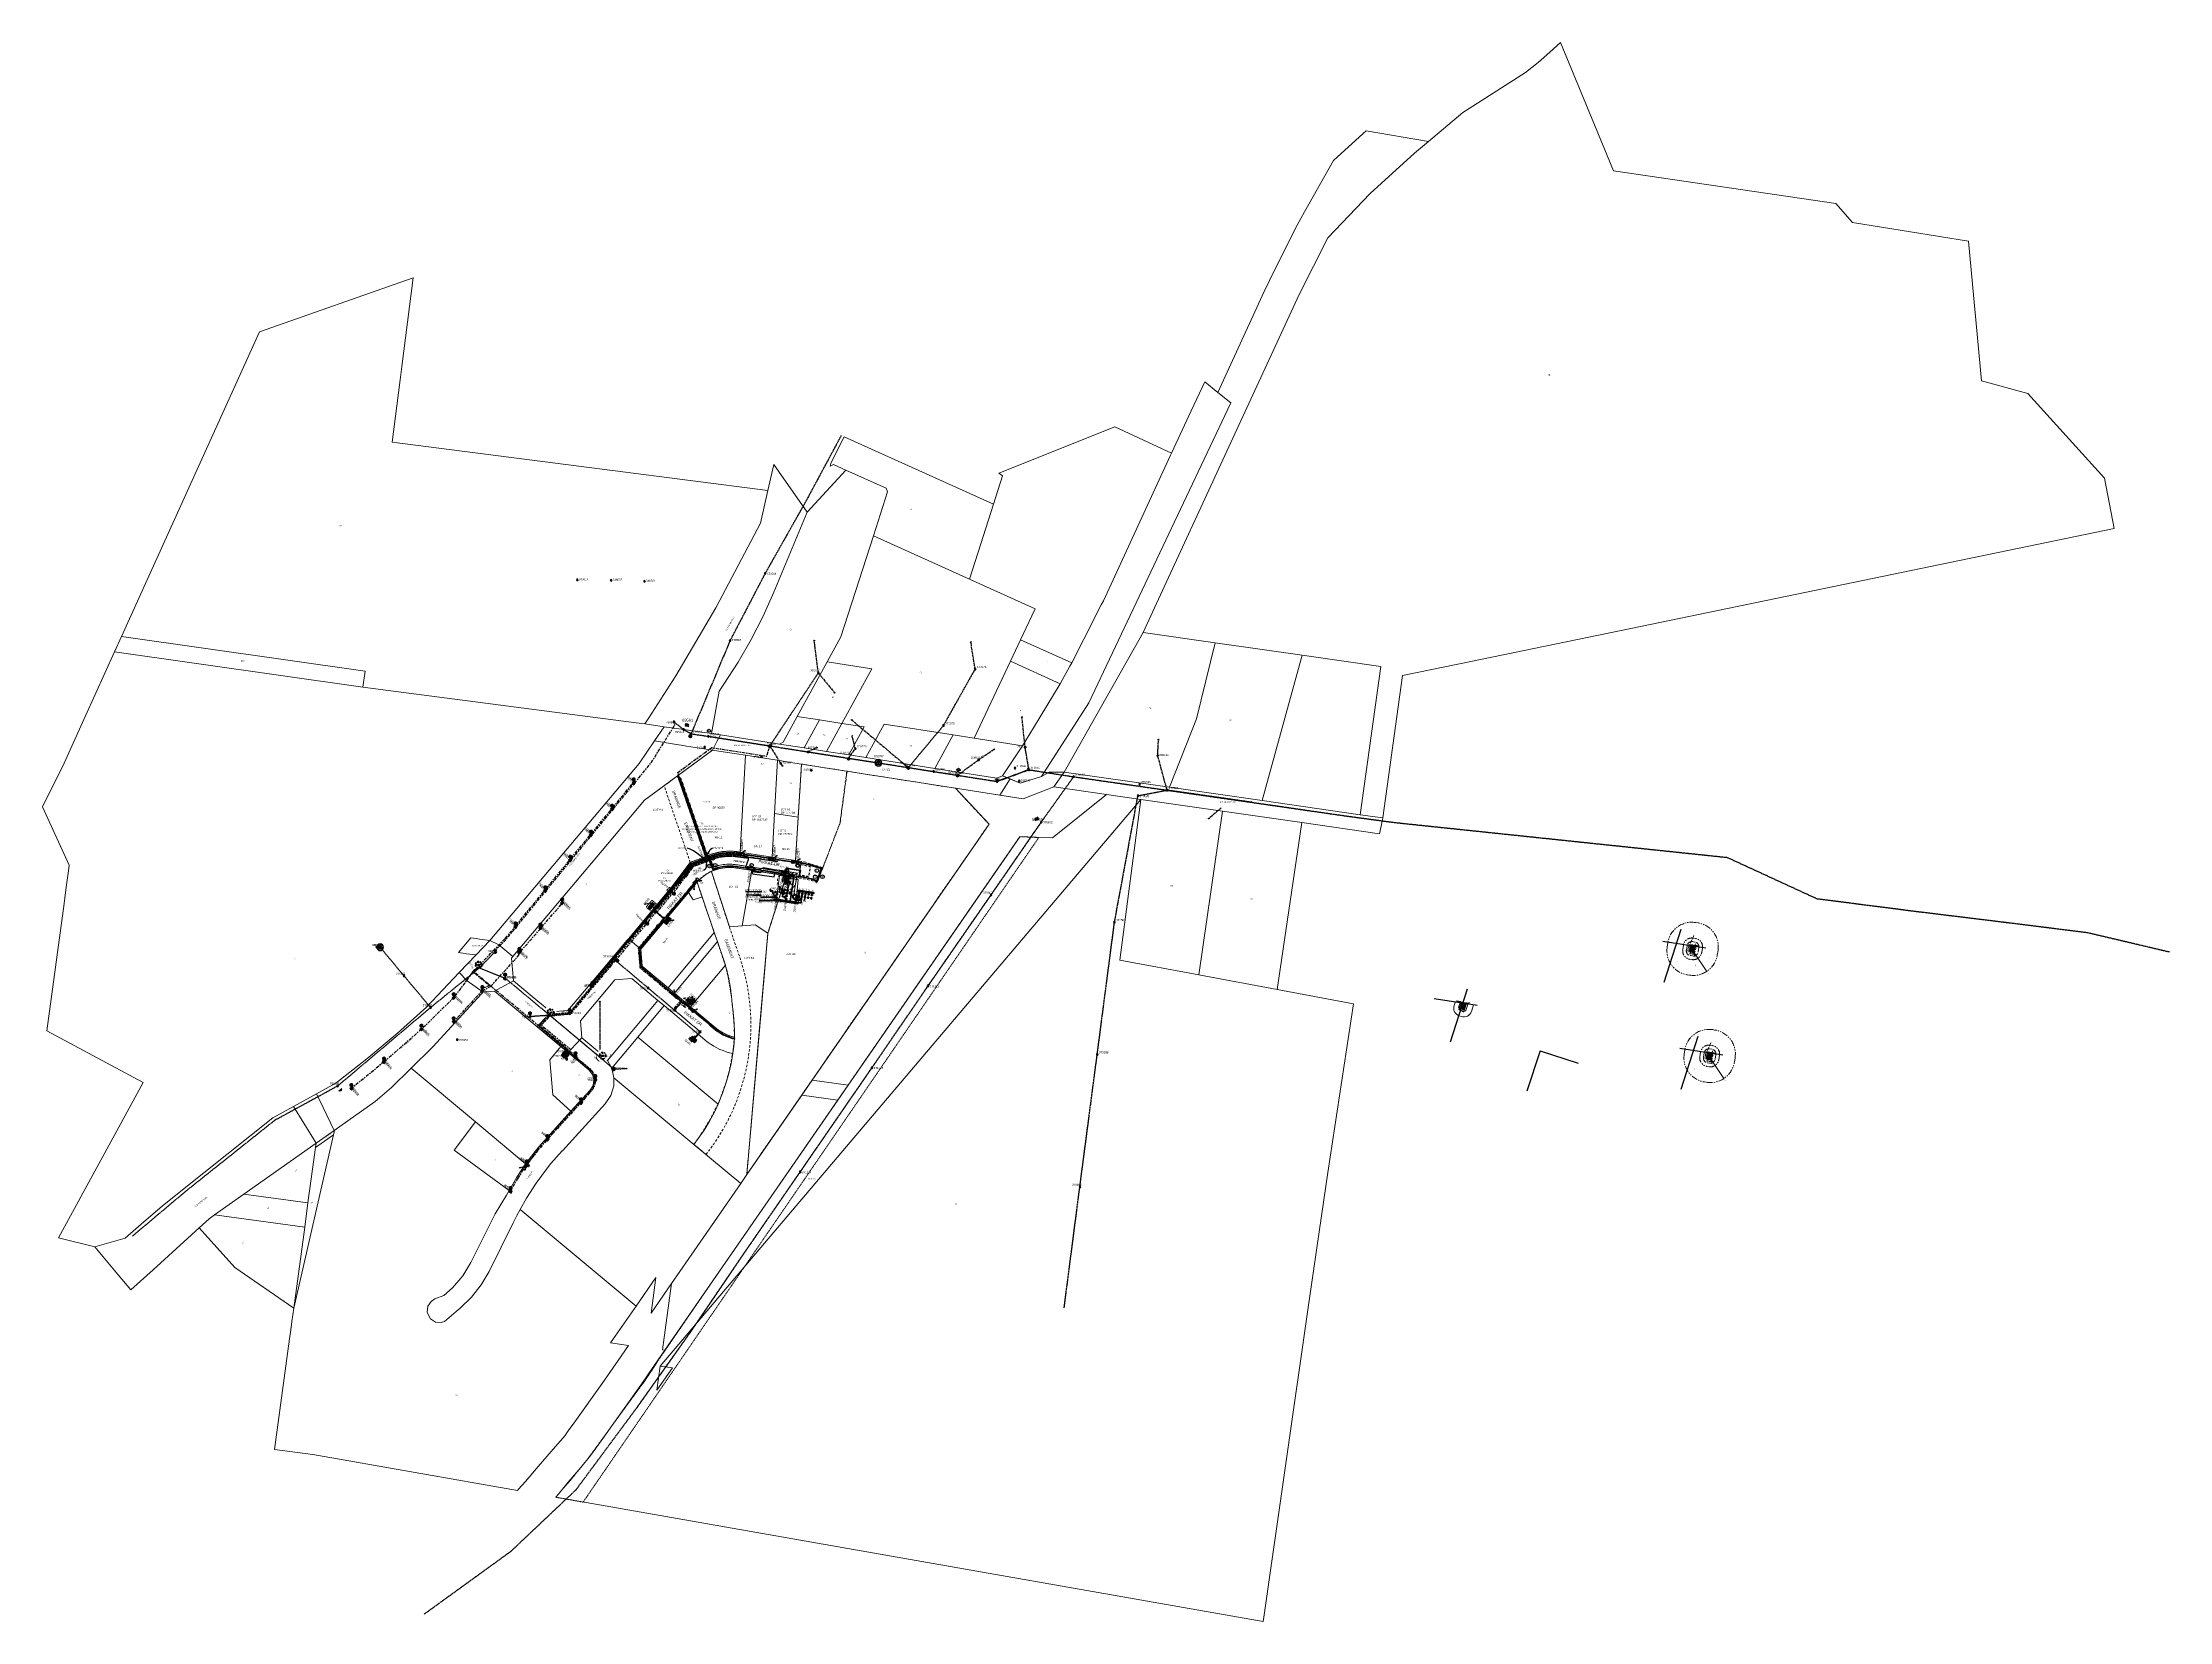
# Model space of a CAD drawing. Header units: metres. Extents: x 268626 to 271256, y 6186812 to 6188765.
import ezdxf
from ezdxf import colors
from ezdxf.entities.mleader import LeaderData, LeaderLine
from ezdxf.enums import TextEntityAlignment as Align
from ezdxf.math import Vec2, Vec3

# ---------------------------------------------------------------- set-up
doc = ezdxf.new("R2010")
doc.units = ezdxf.units.M
for name, pattern in [('Cable Exist OH', [1, 1, 0]), ('Cable Exist UG', [8.2, 4, -1.2, 1.8, -1.2]), ('CENTERX2', [4, 2.5, -0.5, 0.5, -0.5]), ('Dash', [5, 3, -2]), ('DASHED', [0.75, 0.5, -0.25]), ('HIDDEN2', [0.1875, 0.125, -0.0625]), ('PHANTOM', [2.5, 1.25, -0.25, 0.25, -0.25, 0.25, -0.25]), ('PHANTOMX2', [5, 2.5, -0.5, 0.5, -0.5, 0.5, -0.5])]:
    doc.linetypes.add(name, pattern=pattern)
doc.layers.get('0').update_dxf_attribs({"color": 6})
doc.layers.add('_User Miscellaneous10', color=252, linetype='Continuous', lineweight=13, plot=False, transparency=0.5)
for name, color, linetype, lineweight in [('_User Miscellaneous3', 241, 'Continuous', 13), ('_User Miscellaneous7', 91, 'Continuous', 13), ('_User Miscellaneous9', 65, 'Continuous', 13), ('_User_HV_Exist', 1, 'Continuous', 35), ('_User_LV_Exist', 5, 'Continuous', 35), ('Cadastre Buildings_SP_EXT', 96, 'Continuous', 15), ('Cadastre Developer_SP_EXT', 96, 'Continuous', 15), ('Cadastre Developer_SP_NEW', 54, 'Continuous', 15), ('Cadastre Land Parcels_SP_EXT', 96, 'Continuous', 15), ('Cadastre Other Property_SP_EXT', 96, 'DASHED', 15), ('Cadastre Roads_SP_EXT', 54, 'Continuous', 15), ('Mains_HV_EXT', 11, 'Continuous', 25), ('Mains_LV_EXT', 161, 'Continuous', 25), ('Mains_LV_SL_EXT', 141, 'Continuous', 25), ('Mains_SL_EXT', 111, 'Continuous', 25), ('Mains_TR_EXT', 211, 'Continuous', 25)]:
    doc.layers.add(name, color=color, linetype=linetype, lineweight=lineweight)
for name, color, linetype in [('Duct_SP_NEW', 2, 'Continuous'), ('Equip_HV_EXT', 7, 'Continuous'), ('Equip_LV_EXT', 7, 'Continuous'), ('Equip_LV_NEW', 2, 'Continuous'), ('Equip_SL_EXT', 7, 'Continuous'), ('Equip_SP_HV_EXT', 7, 'Continuous'), ('Equip_SP_HV_NEW', 2, 'Continuous'), ('Equip_SP_SL_EXT', 7, 'Continuous'), ('Mains_HV_New_U72', 2, 'Cable x'), ('Mains_LV_New_T84', 2, 'Cable x'), ('Notes', 7, 'Continuous'), ('Notes_SP_NEW', 51, 'Continuous'), ('Services_SP_EXT', 42, 'PHANTOMX2'), ('Sub_SP_EXT', 7, 'Continuous'), ('Sub_SP_NEW', 2, 'Continuous'), ('Sub_SP_TR_HV_LV_EXT', 7, 'Continuous'), ('SupportsOH_SP_TR_HV_LV_SL_EXT', 7, 'Continuous'), ('SupportsUG_SP_LV_EXT', 7, 'Continuous'), ('SupportsUG_SP_LV_NEW', 2, 'Continuous'), ('SupportsUG_SP_LV_SL_EXT', 7, 'Continuous'), ('Trench_SP_NEW', 2, 'Continuous'), ('UG_Details_SP_MISC', 7, 'Continuous')]:
    doc.layers.add(name, color=color, linetype=linetype)
doc.styles.add('ARIAL', font='arial.ttf', dxfattribs={"height": 2})
doc.styles.add('COLUMN_LABEL', font='arial.ttf')
doc.styles.add('HVSW_LABEL', font='arial.ttf')
doc.styles.add('iecARIAL', font='arial.ttf', dxfattribs={"height": 2})
doc.styles.add('iecISOCP', font='isocp.shx')
doc.styles.add('IESYMBOL1', font='isocp.shx')
doc.styles.add('POLE_LABEL', font='arial.ttf', dxfattribs={"height": 2})
doc.styles.add('SLCP_LABEL', font='arial.ttf', dxfattribs={"height": 3.5})
doc.styles.get("Standard").update_dxf_attribs({"font": 'arial.ttf'})
doc.styles.add('SWG_LABEL', font='arial.ttf')
doc.styles.add('SWITCH_LABEL', font='arial.ttf', dxfattribs={"height": 2.5})
doc.linetypes.add('Cable 3', pattern='A,5,-0.4,[">>",Standard,S=2,R=0,X=0.01,Y=-1],-3.5', length=8.9)
doc.linetypes.add('Cable E UG', pattern='A,6,-0.5,["E",Standard,S=1.7,R=0,X=0.5,Y=-1],-2.9', length=9.4)
doc.linetypes.add('Cable New UG', pattern='A,7,-0.25,["x",Standard,S=2,R=0,X=0.2,Y=-0.8],-2.1', length=9.35)
doc.linetypes.add('Cable x', pattern='A,5,-0.25,["x",Standard,S=2,R=0,X=0,Y=-0.8],-1.5', length=6.75)
doc.linetypes.add('IE Trench HV', pattern='A,5,-0.2,["/",Standard,S=2,R=0,X=0.5,Y=-1],-2', length=7.2)
doc.dimstyles.new('1.8mm_1_200 (Easements)', dxfattribs={"dimtxt": 0.36, "dimasz": 0.36, "dimexe": 0.2, "dimexo": 0.4, "dimgap": 0.05, "dimtad": 0, "dimlfac": -1, "dimzin": 12, "dimdsep": 46, "dimtxsty": 'Standard', "dimcen": 1, "dimclrd": 7, "dimclre": 7, "dimclrt": 7, "dimadec": 1, "dimazin": 3, "dimtfac": 1, "dimtmove": 0, "dimatfit": 3, "dimfxl": 1, "dimtolj": 1, "dimtzin": 0, "dimlwd": -1, "dimlwe": -1, "dimarcsym": 0})
doc.dimstyles.new('1.8mm_1_50 (Earthing)', dxfattribs={"dimtxt": 0.09, "dimasz": 0.1, "dimexe": 0.05, "dimexo": 0.15, "dimgap": 0.025, "dimtad": 0, "dimtoh": 1, "dimdec": 3, "dimlfac": -1, "dimzin": 12, "dimdsep": 46, "dimtxsty": 'Standard', "dimcen": 1, "dimclrd": 7, "dimclre": 7, "dimclrt": 7, "dimadec": 3, "dimazin": 2, "dimtfac": 1, "dimtdec": 3, "dimtmove": 0, "dimatfit": 3, "dimfxl": 1, "dimtolj": 1, "dimtzin": 0, "dimlwd": -1, "dimlwe": -1, "dimarcsym": 0})
doc.dimstyles.new('Route Length', dxfattribs={"dimscale": 0, "dimtxt": 1, "dimasz": 1, "dimexe": 1, "dimexo": 3, "dimgap": 0.2, "dimtad": 0, "dimdec": 1, "dimzin": 12, "dimdsep": 46, "dimtxsty": 'Standard', "dimcen": -0.1, "dimclrd": 256, "dimclre": 256, "dimclrt": 256, "dimadec": 0, "dimazin": 3, "dimtfac": 1, "dimtdec": 1, "dimtix": 1, "dimtmove": 0, "dimatfit": 1, "dimfxl": 1, "dimtolj": 1, "dimtzin": 0, "dimlwd": -1, "dimlwe": -1, "dimarcsym": 0})

# ---------------------------------------------------------------- blocks, each defined once
blk = doc.blocks.new('SUB_POLE_EXT')
blk.add_wipeout([(0, 4.2), (0.4, 4.2), (0.8, 4.1), (1.2, 4), (1.6, 3.9), (2, 3.7), (2.3, 3.5), (2.7, 3.3), (3, 3), (3.3, 2.7), (3.5, 2.3), (3.8, 1.9), (3.9, 1.6), (4, 1.2), (4.2, 0.6), (4.2, 0), (4.2, -0.6), (4.1, -1.1), (3.9, -1.6), (3.6, -2.2), (3.2, -2.7), (3, -3), (2.7, -3.3), (2.4, -3.5), (2, -3.7), (1.6, -3.9), (1.3, -4), (0.8, -4.1), (0.4, -4.2), (0, -4.2), (-0.4, -4.2), (-0.8, -4.1), (-1.2, -4), (-1.6, -3.9), (-2, -3.7), (-2.4, -3.5), (-2.7, -3.3), (-3, -3), (-3.2, -2.7), (-3.5, -2.3), (-3.7, -2), (-3.9, -1.6), (-4, -1.2), (-4.2, -0.8), (-4.2, -0.1), (-4.2, 0.4), (-4.1, 0.8), (-4, 1.3), (-3.9, 1.6), (-3.7, 2), (-3.5, 2.4), (-3.3, 2.7), (-3, 3), (-2.7, 3.3), (-2.3, 3.5), (-2, 3.7), (-1.6, 3.9), (-1.2, 4), (-0.8, 4.2), (-0.4, 4.2)])
blk.add_line((2.2, 0.5), (2.2, 0.5, 0))
blk.add_lwpolyline([(-4.2, 0, 1), (4.2, 0, 1)], format="xyb", close=True)
blk.add_lwpolyline([(2.1, 0.5), (0, 4.2), (-3.7, -2.1), (3.7, -2.1)], close=True)
for tag, height, flags, p in [('STREET_CODE', 0.2, 9, (1.5, 0)), ('ASSET_NUM', 2.5, 8, (2, 2)), ('CONSTRUCTED_VOLTAGE', 0.2, 9, (1.5, -0.2)), ('NO_PHASES', 0.2, 9, (1.5, -0.4)), ('OPERATING_VOLTAGE', 0.2, 9, (1.5, -0.6)), ('OPERATED_BY', 0.2, 9, (1.5, -0.8)), ('MAINTAINED_BY', 0.2, 9, (1.5, -1)), ('ORIENTATION', 0.2, 9, (1.5, -1.2)), ('OWNED_BY', 0.2, 9, (1.5, -1.4)), ('SECONDARY_VOLTAGE', 0.2, 9, (1.5, -1.6)), ('STATE', 0.2, 9, (1.5, -1.8)), ('SUBSTATION_TYPE', 0.2, 9, (1.5, -2)), ('USAGE', 0.2, 9, (1.5, -2.2)), ('LEGEND', 0.2, 9, (1.5, -2.4)), ('LOCATION', 0.2, 9, (1.5, -2.6)), ('STREETNAME', 0.2, 9, (1.5, -2.8)), ('SUBURB', 0.2, 9, (1.5, -3)), ('NOTES', 0.2, 9, (1.5, -3.2)), ('Z', 0.2, 1, (1.5, -3.4))]:
    blk.add_attdef(tag, text='', height=height, dxfattribs=dict(flags=flags)).set_placement(p, align=Align.MIDDLE_LEFT)
blk = doc.blocks.new('SUB_PADMOUNT_EXT')
for points in [[(0, 0), (-3.84, 1.92), (-3.84, -1.92)], [(0, 0), (3.84, 1.92), (3.84, -1.92)]]:
    blk.add_hatch(color=256).paths.add_polyline_path(points)
for p, q in [((3.84, 1.92), (-3.84, -1.92)), ((-3.84, 1.92), (3.84, -1.92))]:
    blk.add_line(p, q)
blk.add_lwpolyline([(-3.84, -1.92), (3.84, -1.92), (3.84, 1.92), (-3.84, 1.92)], close=True)
for tag, height, flags, p in [('STREET_CODE', 0.2, 9, (1.5, 0)), ('ASSET_NUM', 2.5, 8, (2, 2)), ('CONSTRUCTED_VOLTAGE', 0.2, 9, (1.5, -0.2)), ('OPERATING_VOLTAGE', 0.2, 9, (1.5, -0.6)), ('ORIENTATION', 0.2, 9, (1.5, -0.8)), ('OWNED_BY', 0.2, 9, (1.5, -1)), ('OPERATED_BY', 0.2, 9, (1.5, -1.2)), ('SECONDARY_VOLTAGE', 0.2, 9, (1.5, -1.6)), ('STATE', 0.2, 9, (1.5, -1.8)), ('SUBSTATION_TYPE', 0.2, 9, (1.5, -2.2)), ('STREETNAME', 0.2, 9, (1.5, -3)), ('SUBURB', 0.2, 9, (1.5, -3.2)), ('Z', 0.2, 1, (1.5, -3.6)), ('NO_PHASES', 0.2, 9, (1.5, -0.4)), ('MAINTAINED_BY', 0.2, 9, (1.5, -1.4)), ('PARENT', 0.2, 9, (1.5, -2)), ('USAGE', 0.2, 9, (1.5, -2.4)), ('LEGEND', 0.2, 9, (1.5, -2.6)), ('LOCATION', 0.2, 9, (1.5, -2.8)), ('NOTES', 0.2, 9, (1.5, -3.4))]:
    blk.add_attdef(tag, text='', height=height, dxfattribs=dict(flags=flags)).set_placement(p, align=Align.MIDDLE_LEFT)
blk = doc.blocks.new('COLUMN_EXT')
blk.add_hatch(color=256).paths.add_polyline_path([(-1.5, 1.5), (-1.5, -1.5), (1.5, -1.5), (1.5, 1.5)])
blk.add_lwpolyline([(-1.5, -1.5), (1.5, -1.5), (1.5, 1.5), (-1.5, 1.5)], close=True)
for tag, height, style, flags, p in [('STRUCTURE_PLANT_NUMBER', 0.2, 'POLE_LABEL', 9, (1.8, 0)), ('ASSET_NUM', 2.5, 'COLUMN_LABEL', 8, (2, 2)), ('STREET_CODE', 0.2, 'COLUMN_LABEL', 9, (1.8, -0.2))]:
    blk.add_attdef(tag, text='', height=height, dxfattribs=dict(style=style, flags=flags)).set_placement(p, align=Align.MIDDLE_LEFT)
at = {"flags": 9}
for tag, p in [('COLUMN_TYPE', (1.8, -0.4)), ('OWNED_BY', (1.8, -0.6)), ('STATE', (1.8, -0.8)), ('USAGE', (1.8, -1)), ('LEGEND', (1.8, -1.2)), ('LOCATION', (1.8, -1.4)), ('STREETNAME', (1.8, -1.6)), ('SUBURB', (1.8, -1.8)), ('NOTES', (1.8, -2))]:
    blk.add_attdef(tag, text='', height=0.2, dxfattribs=at).set_placement(p, align=Align.MIDDLE_LEFT)
at = {"flags": 1}
blk.add_attdef('Z', (1.8, -2.4), '', height=0.2, dxfattribs=at)
blk = doc.blocks.new('PILLAR_EXT')
blk.add_hatch(color=256).paths.add_polyline_path([(-2.475, 0.99), (-2.475, -0.99), (2.475, -0.99), (2.475, 0.99)])
blk.add_lwpolyline([(-2.475, -0.99), (2.475, -0.99), (2.475, 0.99), (-2.475, 0.99)], close=True)
for tag, p, flags in [('OWNED_BY', (0, -0.2), 9), ('STATE', (0, -0.4), 9), ('SUPPORT_TYPE', (0, -0.6), 9), ('STREETNAME', (0, -1.8), 9), ('SUBURB', (0, -2), 1), ('USAGE', (0, -0.8), 9), ('LEGEND', (0, -1), 9), ('LOCATION', (0, -1.2), 9), ('NOTES', (0, -1.4), 9), ('PARENT', (0, -1.6), 9)]:
    blk.add_attdef(tag, p, '', height=0.2, dxfattribs=dict(flags=flags))
at = {"style": 'iecARIAL', "flags": 8}
blk.add_attdef('ASSET_NUM', (1.5, 3.5), '', height=2.5, dxfattribs=at)
blk = doc.blocks.new('LV_OH_LINKS_DISTFUSE_EXT')
for p, q in [((0, 0), (0.96, 0)), ((3.84, 0), (4.8, 0))]:
    blk.add_line(p, q)
blk.add_lwpolyline([(3.84, -1.2), (3.84, 1.2), (0.96, -1.2), (0.96, 1.2)], close=True)
at = {"flags": 9}
for tag, p in [('ACTUAL_STATUS', (0, 0)), ('CONSTRUCTED_VOLTAGE', (0, -0.2)), ('OPERATING_VOLTAGE', (0, -0.6)), ('ORIENTATION', (0, -0.8)), ('OWNED_BY', (0, -1)), ('STATE', (0, -1.2)), ('SWITCH_TYPE', (0, -1.4)), ('NO_PHASES', (0, -0.4)), ('USAGE', (0, -1.6)), ('NOTES', (0, -1.8))]:
    blk.add_attdef(tag, text='', height=0.2, dxfattribs=at).set_placement(p, align=Align.MIDDLE_LEFT)
at = {"flags": 1}
blk.add_attdef('Z', (0, 0), '', height=0.2, dxfattribs=at)
blk = doc.blocks.new('*U227')
at = {"lineweight": 40}
for p, q in [((0, 0), (-0.5, -1.5)), ((1.1, -3.7), (-3.2, -2.1)), ((-2.9, -3.7), (-2.4, -3.5)), ((-1.9, -1), (-1.7, -1.5)), ((-0.3, -0.8), (-1.8, -5)), ((-0.2, -4.7), (-0.4, -4.2)), ((0.8, -2), (0.3, -2.2))]:
    blk.add_line(p, q, dxfattribs=at)
blk.add_circle((-1.1, -2.9), 1.5, dxfattribs=at)
at = {"style": 'iecARIAL', "flags": 8}
blk.add_attdef('ASSET_NUM', (1.5, 1.5), '', height=2.5, dxfattribs=at)
for tag, p, height, flags in [('CONSTRUCTED_VOLTAGE', (1, -0.7), 0.2, 9), ('CONTROL_TYPE', (1, -0.9), 0.2, 9), ('LANTERN_PURPOSE', (1, -1.1), 0.2, 9), ('LANTERN_TYPE', (1, -1.3), 0.2, 9), ('NO_PHASES', (1, -1.5), 0.2, 9), ('OPERATING_VOLTAGE', (1, -1.7), 0.2, 9), ('ORIENTATION', (1, -1.9), 0.2, 9), ('OWNED_BY', (1, -2.1), 0.2, 9), ('STATE', (1, -2.3), 0.2, 9), ('USAGE', (1, -2.5), 0.2, 9), ('CEXIST', (1, -2.7), 0.2, 9), ('CNEW', (1, -2.9), 0.2, 9), ('CNUMBER', (1, -3.1), 0.2, 9), ('CREMOVE', (1, -3.3), 0.2, 9), ('CREPLACE', (1, -3.5), 0.2, 9), ('LKINGHEIGHT', (1, -3.7), 0.2, 9), ('LBRACKET', (1, -3.9), 0.2, 9), ('LBRACKETVOCAB', (1, -4.1), 0.2, 9), ('LCATEGORY', (1, -4.3), 0.2, 9), ('LCHARGE1', (1, -4.5), 0.2, 9), ('LCHARGE1PERCENT', (1, -4.7), 0.2, 9), ('LCHARGE2', (1, -4.9), 0.2, 9), ('LCHARGE2PERCENT', (1, -5.1), 0.2, 9), ('LCHARGE3', (1, -5.3), 0.2, 9), ('LCHARGE3PERCENT', (1, -5.5), 0.2, 9), ('LEXIST', (1, -5.7), 0.2, 9), ('LLAMP', (1, -5.9), 0.2, 9), ('LLAMPVOCAB', (1, -6.1), 0.2, 9), ('LMAST', (1, -6.3), 0.2, 9), ('LMASTVOCAB', (1, -6.5), 0.2, 9), ('LNEW', (1, -6.7), 0.2, 9), ('LANTNUMBER', (1, -6.9), 0.2, 9), ('LOUTREACH', (1, -7.3), 0.2, 9), ('LOUTREACHVOCAB', (1, -7.5), 0.2, 9), ('LRATECODE', (1, -7.7), 0.2, 9), ('LREMOVE', (1, -7.9), 0.2, 9), ('LREPLACE', (1, -8.1), 0.2, 9), ('LTYPE', (1, -8.3), 0.2, 9), ('LTYPEVOCAB', (1, -8.5), 0.2, 9), ('LEGEND', (1, -8.7), 0.2, 9), ('LOCATION', (1, -8.9), 0.2, 9), ('NOTES', (1, -9.1), 0.2, 9), ('STREETNAME', (1, -9.3), 0.2, 9), ('SUBURB', (1, -9.5), 0.2, 1), ('LNUMBER', (2.2, -3.3), 2.5, 8)]:
    blk.add_attdef(tag, p, '', height=height, dxfattribs=dict(flags=flags))
blk = doc.blocks.new('*U225')
at = {"lineweight": 40}
for p, q in [((0, 0), (1.8, -1.5)), ((0.9, -2.7), (1.5, -2.6)), ((1.3, -1), (4.7, -3.9)), ((4.4, -0.7), (1.6, -4.2)), ((2.8, -0.4), (2.8, -1)), ((3.2, -4.5), (3.1, -4)), ((5, -2.3), (4.5, -2.3))]:
    blk.add_line(p, q, dxfattribs=at)
blk.add_circle((3, -2.5), 1.5, dxfattribs=at)
at = {"style": 'iecARIAL', "flags": 8}
blk.add_attdef('ASSET_NUM', (1.5, 1.5), '', height=2.5, dxfattribs=at)
for tag, p, height, flags in [('CONSTRUCTED_VOLTAGE', (1, -0.7), 0.2, 9), ('CONTROL_TYPE', (1, -0.9), 0.2, 9), ('LANTERN_PURPOSE', (1, -1.1), 0.2, 9), ('LANTERN_TYPE', (1, -1.3), 0.2, 9), ('NO_PHASES', (1, -1.5), 0.2, 9), ('OPERATING_VOLTAGE', (1, -1.7), 0.2, 9), ('ORIENTATION', (1, -1.9), 0.2, 9), ('OWNED_BY', (1, -2.1), 0.2, 9), ('STATE', (1, -2.3), 0.2, 9), ('USAGE', (1, -2.5), 0.2, 9), ('CEXIST', (1, -2.7), 0.2, 9), ('CNEW', (1, -2.9), 0.2, 9), ('CNUMBER', (1, -3.1), 0.2, 9), ('CREMOVE', (1, -3.3), 0.2, 9), ('CREPLACE', (1, -3.5), 0.2, 9), ('LKINGHEIGHT', (1, -3.7), 0.2, 9), ('LBRACKET', (1, -3.9), 0.2, 9), ('LBRACKETVOCAB', (1, -4.1), 0.2, 9), ('LCATEGORY', (1, -4.3), 0.2, 9), ('LCHARGE1', (1, -4.5), 0.2, 9), ('LCHARGE1PERCENT', (1, -4.7), 0.2, 9), ('LCHARGE2', (1, -4.9), 0.2, 9), ('LCHARGE2PERCENT', (1, -5.1), 0.2, 9), ('LCHARGE3', (1, -5.3), 0.2, 9), ('LCHARGE3PERCENT', (1, -5.5), 0.2, 9), ('LEXIST', (1, -5.7), 0.2, 9), ('LLAMP', (1, -5.9), 0.2, 9), ('LLAMPVOCAB', (1, -6.1), 0.2, 9), ('LMAST', (1, -6.3), 0.2, 9), ('LMASTVOCAB', (1, -6.5), 0.2, 9), ('LNEW', (1, -6.7), 0.2, 9), ('LANTNUMBER', (1, -6.9), 0.2, 9), ('LOUTREACH', (1, -7.3), 0.2, 9), ('LOUTREACHVOCAB', (1, -7.5), 0.2, 9), ('LRATECODE', (1, -7.7), 0.2, 9), ('LREMOVE', (1, -7.9), 0.2, 9), ('LREPLACE', (1, -8.1), 0.2, 9), ('LTYPE', (1, -8.3), 0.2, 9), ('LTYPEVOCAB', (1, -8.5), 0.2, 9), ('LEGEND', (1, -8.7), 0.2, 9), ('LOCATION', (1, -8.9), 0.2, 9), ('NOTES', (1, -9.1), 0.2, 9), ('STREETNAME', (1, -9.3), 0.2, 9), ('SUBURB', (1, -9.5), 0.2, 1), ('LNUMBER', (2.2, -3.3), 2.5, 8)]:
    blk.add_attdef(tag, p, '', height=height, dxfattribs=dict(flags=flags))
blk = doc.blocks.new('*U224')
at = {"lineweight": 40}
for p, q in [((0, 0), (2.9, -2.5)), ((2, -3.6), (2.6, -3.6)), ((2.3, -2), (5.8, -4.9)), ((5.5, -1.7), (2.6, -5.2)), ((3.9, -1.4), (3.9, -2)), ((4.2, -5.5), (4.2, -5)), ((6.1, -3.3), (5.6, -3.3))]:
    blk.add_line(p, q, dxfattribs=at)
blk.add_circle((4.1, -3.5), 1.5, dxfattribs=at)
at = {"style": 'iecARIAL', "flags": 8}
blk.add_attdef('ASSET_NUM', (1.5, 1.5), '', height=2.5, dxfattribs=at)
for tag, p, height, flags in [('CONSTRUCTED_VOLTAGE', (1, -0.7), 0.2, 9), ('CONTROL_TYPE', (1, -0.9), 0.2, 9), ('LANTERN_PURPOSE', (1, -1.1), 0.2, 9), ('LANTERN_TYPE', (1, -1.3), 0.2, 9), ('NO_PHASES', (1, -1.5), 0.2, 9), ('OPERATING_VOLTAGE', (1, -1.7), 0.2, 9), ('ORIENTATION', (1, -1.9), 0.2, 9), ('OWNED_BY', (1, -2.1), 0.2, 9), ('STATE', (1, -2.3), 0.2, 9), ('USAGE', (1, -2.5), 0.2, 9), ('CEXIST', (1, -2.7), 0.2, 9), ('CNEW', (1, -2.9), 0.2, 9), ('CNUMBER', (1, -3.1), 0.2, 9), ('CREMOVE', (1, -3.3), 0.2, 9), ('CREPLACE', (1, -3.5), 0.2, 9), ('LKINGHEIGHT', (1, -3.7), 0.2, 9), ('LBRACKET', (1, -3.9), 0.2, 9), ('LBRACKETVOCAB', (1, -4.1), 0.2, 9), ('LCATEGORY', (1, -4.3), 0.2, 9), ('LCHARGE1', (1, -4.5), 0.2, 9), ('LCHARGE1PERCENT', (1, -4.7), 0.2, 9), ('LCHARGE2', (1, -4.9), 0.2, 9), ('LCHARGE2PERCENT', (1, -5.1), 0.2, 9), ('LCHARGE3', (1, -5.3), 0.2, 9), ('LCHARGE3PERCENT', (1, -5.5), 0.2, 9), ('LEXIST', (1, -5.7), 0.2, 9), ('LLAMP', (1, -5.9), 0.2, 9), ('LLAMPVOCAB', (1, -6.1), 0.2, 9), ('LMAST', (1, -6.3), 0.2, 9), ('LMASTVOCAB', (1, -6.5), 0.2, 9), ('LNEW', (1, -6.7), 0.2, 9), ('LANTNUMBER', (1, -6.9), 0.2, 9), ('LOUTREACH', (1, -7.3), 0.2, 9), ('LOUTREACHVOCAB', (1, -7.5), 0.2, 9), ('LRATECODE', (1, -7.7), 0.2, 9), ('LREMOVE', (1, -7.9), 0.2, 9), ('LREPLACE', (1, -8.1), 0.2, 9), ('LTYPE', (1, -8.3), 0.2, 9), ('LTYPEVOCAB', (1, -8.5), 0.2, 9), ('LEGEND', (1, -8.7), 0.2, 9), ('LOCATION', (1, -8.9), 0.2, 9), ('NOTES', (1, -9.1), 0.2, 9), ('STREETNAME', (1, -9.3), 0.2, 9), ('SUBURB', (1, -9.5), 0.2, 1), ('LNUMBER', (2.2, -3.3), 2.5, 8)]:
    blk.add_attdef(tag, p, '', height=height, dxfattribs=dict(flags=flags))
blk = doc.blocks.new('SL_LANTERN_EXT')
at = {"lineweight": 40}
for p, q in [((-2.3, 4.2), (2.2, 4.2)), ((-1.5, 5.7), (-1.1, 5.3)), ((-1.5, 2.8), (-1.1, 3.2)), ((0, 2), (0, 6.5)), ((0, 0), (0, 2.7)), ((1.5, 5.7), (1.1, 5.3)), ((1.5, 2.8), (1.1, 3.2))]:
    blk.add_line(p, q, dxfattribs=at)
blk.add_circle((0, 4.2), 1.5, dxfattribs=at)
at = {"style": 'iecARIAL', "flags": 8}
blk.add_attdef('ASSET_NUM', (1.5, 1.5), '', height=2.5, dxfattribs=at)
for tag, p, height, flags in [('CONSTRUCTED_VOLTAGE', (1, -0.7), 0.2, 9), ('CONTROL_TYPE', (1, -0.9), 0.2, 9), ('LANTERN_PURPOSE', (1, -1.1), 0.2, 9), ('LANTERN_TYPE', (1, -1.3), 0.2, 9), ('NO_PHASES', (1, -1.5), 0.2, 9), ('OPERATING_VOLTAGE', (1, -1.7), 0.2, 9), ('ORIENTATION', (1, -1.9), 0.2, 9), ('OWNED_BY', (1, -2.1), 0.2, 9), ('STATE', (1, -2.3), 0.2, 9), ('USAGE', (1, -2.5), 0.2, 9), ('CEXIST', (1, -2.7), 0.2, 9), ('CNEW', (1, -2.9), 0.2, 9), ('CNUMBER', (1, -3.1), 0.2, 9), ('CREMOVE', (1, -3.3), 0.2, 9), ('CREPLACE', (1, -3.5), 0.2, 9), ('LKINGHEIGHT', (1, -3.7), 0.2, 9), ('LBRACKET', (1, -3.9), 0.2, 9), ('LBRACKETVOCAB', (1, -4.1), 0.2, 9), ('LCATEGORY', (1, -4.3), 0.2, 9), ('LCHARGE1', (1, -4.5), 0.2, 9), ('LCHARGE1PERCENT', (1, -4.7), 0.2, 9), ('LCHARGE2', (1, -4.9), 0.2, 9), ('LCHARGE2PERCENT', (1, -5.1), 0.2, 9), ('LCHARGE3', (1, -5.3), 0.2, 9), ('LCHARGE3PERCENT', (1, -5.5), 0.2, 9), ('LEXIST', (1, -5.7), 0.2, 9), ('LLAMP', (1, -5.9), 0.2, 9), ('LLAMPVOCAB', (1, -6.1), 0.2, 9), ('LMAST', (1, -6.3), 0.2, 9), ('LMASTVOCAB', (1, -6.5), 0.2, 9), ('LNEW', (1, -6.7), 0.2, 9), ('LANTNUMBER', (1, -6.9), 0.2, 9), ('LOUTREACH', (1, -7.3), 0.2, 9), ('LOUTREACHVOCAB', (1, -7.5), 0.2, 9), ('LRATECODE', (1, -7.7), 0.2, 9), ('LREMOVE', (1, -7.9), 0.2, 9), ('LREPLACE', (1, -8.1), 0.2, 9), ('LTYPE', (1, -8.3), 0.2, 9), ('LTYPEVOCAB', (1, -8.5), 0.2, 9), ('LEGEND', (1, -8.7), 0.2, 9), ('LOCATION', (1, -8.9), 0.2, 9), ('NOTES', (1, -9.1), 0.2, 9), ('STREETNAME', (1, -9.3), 0.2, 9), ('SUBURB', (1, -9.5), 0.2, 1), ('LNUMBER', (2.2, -3.3), 2.5, 8)]:
    blk.add_attdef(tag, p, '', height=height, dxfattribs=dict(flags=flags))
blk = doc.blocks.new('*U226')
at = {"lineweight": 40}
for p, q in [((0, 0), (1.7, -0.5)), ((2.2, 0.8), (2.4, 0.3)), ((3.8, 1.1), (2.4, -3.1)), ((1, -0.3), (5.2, -1.7)), ((1.3, -1.9), (1.8, -1.7)), ((4, -2.8), (3.8, -2.3)), ((4.9, -0.1), (4.4, -0.3))]:
    blk.add_line(p, q, dxfattribs=at)
blk.add_circle((3.1, -1), 1.5, dxfattribs=at)
at = {"style": 'iecARIAL', "flags": 8}
blk.add_attdef('ASSET_NUM', (1.5, 1.5), '', height=2.5, dxfattribs=at)
for tag, p, height, flags in [('CONSTRUCTED_VOLTAGE', (1, -0.7), 0.2, 9), ('CONTROL_TYPE', (1, -0.9), 0.2, 9), ('LANTERN_PURPOSE', (1, -1.1), 0.2, 9), ('LANTERN_TYPE', (1, -1.3), 0.2, 9), ('NO_PHASES', (1, -1.5), 0.2, 9), ('OPERATING_VOLTAGE', (1, -1.7), 0.2, 9), ('ORIENTATION', (1, -1.9), 0.2, 9), ('OWNED_BY', (1, -2.1), 0.2, 9), ('STATE', (1, -2.3), 0.2, 9), ('USAGE', (1, -2.5), 0.2, 9), ('CEXIST', (1, -2.7), 0.2, 9), ('CNEW', (1, -2.9), 0.2, 9), ('CNUMBER', (1, -3.1), 0.2, 9), ('CREMOVE', (1, -3.3), 0.2, 9), ('CREPLACE', (1, -3.5), 0.2, 9), ('LKINGHEIGHT', (1, -3.7), 0.2, 9), ('LBRACKET', (1, -3.9), 0.2, 9), ('LBRACKETVOCAB', (1, -4.1), 0.2, 9), ('LCATEGORY', (1, -4.3), 0.2, 9), ('LCHARGE1', (1, -4.5), 0.2, 9), ('LCHARGE1PERCENT', (1, -4.7), 0.2, 9), ('LCHARGE2', (1, -4.9), 0.2, 9), ('LCHARGE2PERCENT', (1, -5.1), 0.2, 9), ('LCHARGE3', (1, -5.3), 0.2, 9), ('LCHARGE3PERCENT', (1, -5.5), 0.2, 9), ('LEXIST', (1, -5.7), 0.2, 9), ('LLAMP', (1, -5.9), 0.2, 9), ('LLAMPVOCAB', (1, -6.1), 0.2, 9), ('LMAST', (1, -6.3), 0.2, 9), ('LMASTVOCAB', (1, -6.5), 0.2, 9), ('LNEW', (1, -6.7), 0.2, 9), ('LANTNUMBER', (1, -6.9), 0.2, 9), ('LOUTREACH', (1, -7.3), 0.2, 9), ('LOUTREACHVOCAB', (1, -7.5), 0.2, 9), ('LRATECODE', (1, -7.7), 0.2, 9), ('LREMOVE', (1, -7.9), 0.2, 9), ('LREPLACE', (1, -8.1), 0.2, 9), ('LTYPE', (1, -8.3), 0.2, 9), ('LTYPEVOCAB', (1, -8.5), 0.2, 9), ('LEGEND', (1, -8.7), 0.2, 9), ('LOCATION', (1, -8.9), 0.2, 9), ('NOTES', (1, -9.1), 0.2, 9), ('STREETNAME', (1, -9.3), 0.2, 9), ('SUBURB', (1, -9.5), 0.2, 1), ('LNUMBER', (2.2, -3.3), 2.5, 8)]:
    blk.add_attdef(tag, p, '', height=height, dxfattribs=dict(flags=flags))
blk = doc.blocks.new('SL_NIGHTWATCH_EXT')
at = {"lineweight": 40}
h = blk.add_hatch(color=256, dxfattribs=at)
h.paths.add_polyline_path([(0.4, 2, 0.098491), (-0.4, 2), (-0.2, 1, -0.098491), (0.2, 1)])
h.paths.add_polyline_path([(0.6, 0.8, -0.098491), (0.8, 0.6), (1.7, 1.1, 0.098491), (1.1, 1.7)])
h.paths.add_polyline_path([(1, 0.2, -0.098491), (1, -0.2), (2, -0.4, 0.098491), (2, 0.4)])
h.paths.add_polyline_path([(0.8, -0.6, -0.098491), (0.6, -0.8), (1.1, -1.7, 0.098491), (1.7, -1.1)])
h.paths.add_polyline_path([(-0.2, -1), (-0.4, -2, 0.098491), (0.4, -2), (0.2, -1, -0.098491)])
h.paths.add_polyline_path([(-0.8, -0.6), (-1.7, -1.1, 0.098491), (-1.1, -1.7), (-0.6, -0.8, -0.098491)])
h.paths.add_polyline_path([(-1, 0.2), (-2, 0.4, 0.098491), (-2, -0.4), (-1, -0.2, -0.098491)])
h.paths.add_polyline_path([(-1.1, 1.7, 0.098491), (-1.7, 1.1), (-0.8, 0.6, -0.098491), (-0.6, 0.8)])
for p, q in [((-1.2, 1.6), (-1.2, 1.6, 0)), ((-1.1, 1.6), (-1.1, 1.6, 0)), ((1.1, 1.6), (1.1, 1.6, 0)), ((-0.9, -0.6), (-0.9, -0.6, 0)), ((0.8, -0.6), (0.8, -0.6, 0)), ((1.1, -1.6), (1.1, -1.6, 0)), ((2, -0.4), (2, -0.4, 0))]:
    blk.add_line(p, q, dxfattribs=at)
for points in [[(-1, 0.2, 0.098491), (-1, -0.2), (-2, -0.4, -0.098491), (-2, 0.4)], [(-0.6, 0.8, 0.098491), (-0.8, 0.6), (-1.7, 1.1, -0.098491), (-1.1, 1.7)], [(-0.2, 1, -0.098491), (0.2, 1), (0.4, 2, 0.098491), (-0.4, 2)], [(0.8, 0.6), (1.7, 1.1, 0.098491), (1.1, 1.7), (0.6, 0.8, -0.098491)], [(1, -0.2), (2, -0.4, 0.098491), (2, 0.4), (1, 0.2, -0.098491)], [(-0.8, -0.6, 0.098491), (-0.6, -0.8), (-1.1, -1.7, -0.098491), (-1.7, -1.1)], [(0.2, -1), (0.4, -2, -0.098491), (-0.4, -2), (-0.2, -1, 0.098491)], [(0.6, -0.8), (1.1, -1.7, 0.098491), (1.7, -1.1), (0.8, -0.6, -0.098491)]]:
    blk.add_lwpolyline(points, format="xyb", close=True, dxfattribs=at)
blk.add_circle((0, 0), 1, dxfattribs=at)
blk = doc.blocks.new('CCP_EXT')
blk.add_wipeout([(0, 0.6), (0.6, 0), (0, -0.6), (-0.6, 0)])
blk.add_lwpolyline([(-0.6, 0), (0, 0.6), (0.6, 0), (0, -0.6), (-0.6, 0)])
at = {"flags": 1}
blk.add_attdef('Z', (0, 0), '', height=0.2, dxfattribs=at)
at = {"flags": 9}
for tag, p in [('CCP_TYPE', (0, 0)), ('CONSTRUCTED_VOLTAGE', (0, -0.2)), ('NO_PHASES', (0, -0.4)), ('OPERATING_VOLTAGE', (0, -0.6)), ('ORIENTATION', (0, -0.8)), ('OWNED_BY', (0, -1)), ('USAGE', (0, -1.2)), ('LEGEND', (0, -1.4)), ('LIFE_SUPPORT', (0, -1.6)), ('STATE', (0, -1.8)), ('NOTES', (0, -2))]:
    blk.add_attdef(tag, text='', height=0.2, dxfattribs=at).set_placement(p, align=Align.MIDDLE_LEFT)
blk = doc.blocks.new('POLE_EXT')
blk.add_hatch(color=256).paths.add_polyline_path([(-1, 0, 1), (1, 0, 1)])
blk.add_lwpolyline([(-1, 0, 1), (1, 0, 1)], format="xyb", close=True)
at = {"flags": 8}
blk.add_attdef('pNumber', text='', height=2, dxfattribs=at).set_placement((3, 2.5), align=Align.MIDDLE_CENTER)
at = {"style": 'POLE_LABEL', "flags": 9}
for tag, p in [('STRUCTURE_PLANT_NUMBER', (1.4, 0)), ('STREET_CODE', (1.4, -0.2))]:
    blk.add_attdef(tag, text='', height=0.2, dxfattribs=at).set_placement(p, align=Align.MIDDLE_LEFT)
at = {"flags": 9}
for tag, p in [('OWNED_BY', (1.4, -0.4)), ('PARENT', (1.4, -0.6)), ('SPECIAL_USE', (1.4, -0.8)), ('STATE', (1.4, -1)), ('USAGE', (1.4, -1.2)), ('cLV', (1.4, -1.4)), ('hDepth', (1.4, -1.6)), ('hDia', (1.4, -1.8)), ('cHV', (1.4, -2)), ('LBRACKET', (1.4, -2.2)), ('LExisting', (1.4, -2.4)), ('LANTNUMBER', (1.4, -2.6)), ('LOther', (1.4, -2.8)), ('LRemove', (1.4, -3)), ('LEGEND', (1.4, -3.2)), ('cLinedev', (1.4, -3.4)), ('LOCATION', (1.4, -3.6)), ('pExisting', (1.4, -3.8)), ('PFNUMBER', (1.4, -4)), ('NEWPFNUMBER', (1.4, -4.2)), ('pFooting', (1.4, -4.4)), ('pNew', (1.4, -4.6)), ('pRelocate', (1.4, -5)), ('pRemove', (1.4, -5.2)), ('pReplace', (1.4, -5.4)), ('pStay', (1.4, -5.6)), ('pType', (1.4, -5.8)), ('cspan', (1.4, -6)), ('STREETNAME', (1.4, -6.2)), ('SUBURB', (1.4, -6.4)), ('NOTES', (1.4, -6.6)), ('MAINTAINED_BY', (1.4, -6.8)), ('OPERATED_BY', (1.4, -7))]:
    blk.add_attdef(tag, text='', height=0.2, dxfattribs=at).set_placement(p, align=Align.MIDDLE_LEFT)
at = {"flags": 1}
blk.add_attdef('Z', (1.4, -7.3), '', height=0.2, dxfattribs=at)
blk = doc.blocks.new('HV_STJ_EXT')
h = blk.add_hatch(color=256)
edge = h.paths.add_edge_path()
edge.add_ellipse((-0.6, 0.1), major_axis=(0.226, 0.226), ratio=1, start_angle=45, end_angle=135)
edge.add_line((-0.9, 0.1), (-0.9, -0.1))
edge.add_ellipse((-0.6, -0.1), major_axis=(0.226, 0.226), ratio=1, start_angle=135, end_angle=225)
edge.add_line((-0.6, -0.5), (0.6, -0.5))
edge.add_ellipse((0.6, -0.1), major_axis=(-0.226, 0.226), ratio=1, start_angle=135, end_angle=225)
edge.add_line((0.9, -0.1), (0.9, 0.1))
edge.add_ellipse((0.6, 0.1), major_axis=(-0.226, 0.226), ratio=1, start_angle=225, end_angle=315)
edge.add_line((0.6, 0.5), (-0.6, 0.5))
blk.add_lwpolyline([(-0.9, 0.1), (-0.9, -0.1, 0.414214), (-0.6, -0.5), (0.6, -0.5, 0.414214), (0.9, -0.1), (0.9, 0.1, 0.414214), (0.6, 0.5), (-0.6, 0.5, 0.414214)], format="xyb", close=True)
for tag, flags, p in [('ORIENTATION', 9, (1.5, 0)), ('USAGE', 9, (1.5, -0.2)), ('LEGEND', 9, (1.5, -0.4)), ('NOTES', 9, (1.5, -0.6)), ('Z', 1, (1.5, -0.8))]:
    blk.add_attdef(tag, text='', height=0.2, dxfattribs=dict(flags=flags)).set_placement(p, align=Align.MIDDLE_LEFT)
blk = doc.blocks.new('LV_UG_LINKS_OPEN_EXT')
for p, q in [((-0.2, 1.5), (-0.2, 2.2)), ((0.2, 1.5), (0.2, 2.2)), ((-0.2, -1.5), (-0.2, -2.2)), ((0.2, -1.5), (0.2, -2.2))]:
    blk.add_line(p, q)
at = {"flags": 1}
blk.add_attdef('Z', (0, 0), '', height=0.2, dxfattribs=at)
at = {"flags": 9}
for tag, p in [('ACTUAL_STATUS', (0, 0)), ('CONSTRUCTED_VOLTAGE', (0, -0.2)), ('NO_PHASES', (0, -0.4)), ('OPERATING_VOLTAGE', (0, -0.6)), ('ORIENTATION', (0, -0.8)), ('STATE', (0, -1)), ('SWITCH_TYPE', (0, -1.2)), ('USAGE', (0, -1.4)), ('NOTES', (0, -1.6))]:
    blk.add_attdef(tag, text='', height=0.2, dxfattribs=at).set_placement(p, align=Align.MIDDLE_LEFT)
blk.add_wipeout([(-0.2, 1.5), (-0.4, 1.4), (-0.6, 1.4), (-0.8, 1.3), (-0.9, 1.2), (-1.1, 1), (-1.2, 0.9), (-1.3, 0.7), (-1.4, 0.6), (-1.4, 0.4), (-1.5, 0.2), (-1.5, 0), (-1.5, -0.2), (-1.5, -0.3), (-1.4, -0.5), (-1.3, -0.7), (-1.2, -0.9), (-1.1, -1), (-1, -1.1), (-0.8, -1.2), (-0.7, -1.3), (-0.5, -1.4), (-0.3, -1.5), (-0.1, -1.5), (0.1, -1.5), (0.2, -1.5), (0.4, -1.4), (0.6, -1.4), (0.8, -1.3), (0.9, -1.2), (1.1, -1), (1.2, -0.9), (1.3, -0.7), (1.4, -0.6), (1.4, -0.4), (1.5, -0.2), (1.5, 0), (1.5, 0.2), (1.5, 0.3), (1.4, 0.5), (1.3, 0.7), (1.2, 0.9), (1.1, 1), (1, 1.1), (0.8, 1.2), (0.7, 1.3), (0.5, 1.4), (0.3, 1.5), (0.1, 1.5), (-0.1, 1.5)])
blk.add_lwpolyline([(0, -1.5, 1), (0, 1.5, 1)], format="xyb", close=True)
blk = doc.blocks.new('LV_UG_LINKS_CLOSED_EXT')
blk.add_wipeout([(-1.1, 1.1), (-1.2, 0.9), (-1.3, 0.8), (-1.4, 0.6), (-1.4, 0.4), (-1.5, 0.2), (-1.5, 0), (-1.5, -0.1), (-1.5, -0.3), (-1.4, -0.5), (-1.3, -0.7), (-1.2, -0.8), (-1.1, -1), (-1, -1.1), (-0.8, -1.2), (-0.7, -1.3), (-0.5, -1.4), (-0.3, -1.5), (-0.1, -1.5), (0, -1.5), (0.2, -1.5), (0.4, -1.4), (0.6, -1.4), (0.8, -1.3), (0.9, -1.2), (1.1, -1.1), (1.2, -0.9), (1.3, -0.8), (1.4, -0.6), (1.4, -0.4), (1.5, -0.2), (1.5, 0), (1.5, 0.1), (1.5, 0.3), (1.4, 0.5), (1.3, 0.7), (1.2, 0.8), (1.1, 1), (1, 1.1), (0.8, 1.2), (0.7, 1.3), (0.5, 1.4), (0.3, 1.5), (0.1, 1.5), (0, 1.5), (-0.2, 1.5), (-0.4, 1.4), (-0.6, 1.4), (-0.8, 1.3), (-0.9, 1.2)])
for p, q in [((-0.2, -1.5), (-0.2, 1.5)), ((0.2, -1.5), (0.2, 1.5))]:
    blk.add_line(p, q)
blk.add_circle((0, 0), 1.5)
at = {"flags": 1}
blk.add_attdef('Z', (0, 0), '', height=0.2, dxfattribs=at)
at = {"flags": 9}
for tag, p in [('ACTUAL_STATUS', (0, 0)), ('CONSTRUCTED_VOLTAGE', (0, -0.2)), ('NO_PHASES', (0, -0.4)), ('OPERATING_VOLTAGE', (0, -0.6)), ('ORIENTATION', (0, -0.8)), ('STATE', (0, -1)), ('SWITCH_TYPE', (0, -1.2)), ('USAGE', (0, -1.4)), ('NOTES', (0, -1.6))]:
    blk.add_attdef(tag, text='', height=0.2, dxfattribs=at).set_placement(p, align=Align.MIDDLE_LEFT)
blk = doc.blocks.new('LV_UG_DFUSE_CLOSED_EXT')
for points in [[(1, 0), (0, 0)], [(5, -0.7), (2.2, 0.7)], [(5, 0.7), (2.2, -0.7)], [(6.2, 0), (7.2, 0)]]:
    blk.add_lwpolyline(points)
for centre in [(1.8, 0), (5.4, 0)]:
    blk.add_circle(centre, 0.8)
at = {"flags": 1}
blk.add_attdef('Z', (0, 0), '', height=0.2, dxfattribs=at)
at = {"flags": 9}
for tag, p in [('ACTUAL_STATUS', (0, 0)), ('CONSTRUCTED_VOLTAGE', (0, -0.2)), ('NO_PHASES', (0, -0.4)), ('OPERATING_VOLTAGE', (0, -0.6)), ('ORIENTATION', (0, -0.8)), ('STATE', (0, -1)), ('SWITCH_TYPE', (0, -1.2)), ('USAGE', (0, -1.4)), ('NOTES', (0, -1.6))]:
    blk.add_attdef(tag, text='', height=0.2, dxfattribs=at).set_placement(p, align=Align.MIDDLE_LEFT)
blk = doc.blocks.new('HV_ABS_OPEN_EXT')
for p, q in [((-3, 6.9), (-1.8, 6.9)), ((1.8, 6.9), (3, 6.9))]:
    blk.add_line(p, q)
blk.add_circle((0, 6.9), 1.8)
for tag, height, flags, p in [('STREET_CODE', 0.2, 9, (1.5, 0)), ('ASSET_NUM', 2.5, 8, (2, 2)), ('ACTUAL_STATUS', 0.2, 9, (1.5, -0.2)), ('CONSTRUCTED_VOLTAGE', 0.2, 9, (1.5, -0.4)), ('NO_PHASES', 0.2, 9, (1.5, -0.6)), ('OPERATING_VOLTAGE', 0.2, 9, (1.5, -0.8)), ('ORIENTATION', 0.2, 9, (1.5, -1)), ('OWNED_BY', 0.2, 9, (1.5, -1.2)), ('STATE', 0.2, 9, (1.5, -1.4)), ('SWITCH_TYPE', 0.2, 9, (1.5, -1.6)), ('USAGE', 0.2, 9, (1.5, -1.8)), ('LEGEND', 0.2, 9, (1.5, -2)), ('LOCATION', 0.2, 9, (1.5, -2.2)), ('STREETNAME', 0.2, 9, (1.5, -2.4)), ('SUBURB', 0.2, 9, (1.5, -2.6)), ('NOTES', 0.2, 9, (1.5, -2.8)), ('MAINTAINED_BY', 0.2, 9, (1.5, -3)), ('OPERATED_BY', 0.2, 9, (1.5, -3.2)), ('LABEL_ALIGNMENT', 0.2, 9, (1.5, -3.4)), ('Z', 0.2, 1, (1.5, -3.6))]:
    blk.add_attdef(tag, text='', height=height, dxfattribs=dict(flags=flags)).set_placement(p, align=Align.MIDDLE_LEFT)
blk = doc.blocks.new('HV_ABS_CLOSED_EXT')
blk.add_line((-3, 6.9), (3, 6.9))
blk.add_circle((0, 6.9), 1.8)
at = {"flags": 1}
blk.add_attdef('Z', (0, 0), '', height=0.2, dxfattribs=at)
at = {"style": 'HVSW_LABEL'}
for tag, height, flags, p in [('ASSET_NUM', 3.5, 8, (2, 2)), ('STREET_CODE', 0.2, 9, (0, -0.2))]:
    blk.add_attdef(tag, text='', height=height, dxfattribs=dict(at, flags=flags)).set_placement(p, align=Align.MIDDLE_LEFT)
at = {"flags": 9}
for tag, p in [('ACTUAL_STATUS', (0, -0.4)), ('CONSTRUCTED_VOLTAGE', (0, -0.6)), ('NO_PHASES', (0, -0.8)), ('OPERATING_VOLTAGE', (0, -1)), ('ORIENTATION', (0, -1.2)), ('OWNED_BY', (0, -1.4)), ('STATE', (0, -1.6)), ('SWITCH_TYPE', (0, -1.8)), ('USAGE', (0, -2)), ('LEGEND', (0, -2.2)), ('LOCATION', (0, -2.4)), ('STREETNAME', (0, -2.6)), ('SUBURB', (0, -2.8)), ('NOTES', (0, -3))]:
    blk.add_attdef(tag, text='', height=0.2, dxfattribs=at).set_placement(p, align=Align.MIDDLE_LEFT)
blk = doc.blocks.new('HV_USL_CLOSED_EXT')
blk.add_line((2.4, 5.5), (-2.4, 5.5))
blk.add_lwpolyline([(1.4, 5.5, 0.414214), (0, 6.9, 0.414214), (-1.4, 5.5)], format="xyb")
for tag, height, flags, p in [('STREET_CODE', 0.2, 9, (1.5, 0)), ('ASSET_NUM', 2.5, 8, (2, 2)), ('ACTUAL_STATUS', 0.2, 9, (1.5, -0.2)), ('CONSTRUCTED_VOLTAGE', 0.2, 9, (1.5, -0.4)), ('NO_PHASES', 0.2, 9, (1.5, -0.6)), ('OPERATING_VOLTAGE', 0.2, 9, (1.5, -0.8)), ('ORIENTATION', 0.2, 9, (1.5, -1)), ('OWNED_BY', 0.2, 9, (1.5, -1.2)), ('OPERATED_BY', 0.2, 9, (1.5, -1.4)), ('MAINTAINED_BY', 0.2, 9, (1.5, -1.6)), ('STATE', 0.2, 9, (1.5, -1.8)), ('SWITCH_TYPE', 0.2, 9, (1.5, -2)), ('USAGE', 0.2, 9, (1.5, -2.2)), ('LEGEND', 0.2, 9, (1.5, -2.4)), ('LOCATION', 0.2, 9, (1.5, -2.6)), ('STREETNAME', 0.2, 9, (1.5, -2.8)), ('SUBURB', 0.2, 9, (1.5, -3)), ('NOTES', 0.2, 9, (1.5, -3.2)), ('LABEL_ALIGNMENT', 0.2, 9, (1.5, -3.4)), ('Z', 0.2, 1, (1.5, -3.6))]:
    blk.add_attdef(tag, text='', height=height, dxfattribs=dict(flags=flags)).set_placement(p, align=Align.MIDDLE_LEFT)
blk = doc.blocks.new('SWG_HOLEC_SU_EXT')
blk.add_line((1.8, -2), (5.8, -2))
for points in [[(1, 0), (0, 0)], [(6.6, 0), (7.6, 0)]]:
    blk.add_lwpolyline(points)
for points in [[(1.8, -0.8, 1), (1.8, 0.8, 1)], [(5.8, -0.8, 1), (5.8, 0.8, 1)]]:
    blk.add_lwpolyline(points, format="xyb", close=True)
at = {"style": 'SWITCH_LABEL', "flags": 8}
blk.add_attdef('ASSET_NUM', text='', height=2.5, rotation=179.9544, dxfattribs=at).set_placement((-2.4, 0), align=Align.MIDDLE_LEFT)
at = {"flags": 1}
blk.add_attdef('Z', (0, 0), '', height=0.2, dxfattribs=at)
at = {"style": 'SWITCH_LABEL', "flags": 9}
blk.add_attdef('STREET_CODE', text='', height=0.2, dxfattribs=at).set_placement((0, -0.2), align=Align.MIDDLE_LEFT)
at = {"flags": 9}
for tag, p in [('ACTUAL_STATUS', (0, -0.4)), ('CONSTRUCTED_VOLTAGE', (0, -0.6)), ('NO_PHASES', (0, -0.8)), ('OPERATING_VOLTAGE', (0, -1)), ('ORIENTATION', (0, -1.2)), ('OWNED_BY', (0, -1.4)), ('PARENT', (0, -1.6)), ('STATE', (0, -1.8)), ('SWITCH_TYPE', (0, -2)), ('USAGE', (0, -2.2)), ('LOCATION', (0, -2.4)), ('STREETNAME', (0, -2.6)), ('SUBURB', (0, -2.8)), ('NOTES', (0, -3))]:
    blk.add_attdef(tag, text='', height=0.2, dxfattribs=at).set_placement(p, align=Align.MIDDLE_LEFT)
blk = doc.blocks.new('SWG_HOLEC_SU_NO_EXT')
blk.add_line((1.8, -2), (5.8, -2))
for points in [[(1, 0), (0, 0)], [(6.6, 0), (7.6, 0)]]:
    blk.add_lwpolyline(points)
for points in [[(1.8, -0.8, 1), (1.8, 0.8, 1)], [(5.8, -0.8, 1), (5.8, 0.8, 1)]]:
    blk.add_lwpolyline(points, format="xyb", close=True)
at = {"insert": (5.3, -3.6), "char_height": 1.4, "width": 3.886, "attachment_point": 1, "rotation": 180}
blk.add_mtext('{\\fArial|b0|i0|c0|p34;N/O}', dxfattribs=at)
at = {"style": 'SWITCH_LABEL', "flags": 8}
blk.add_attdef('ASSET_NUM', text='', height=2.5, rotation=179.9544, dxfattribs=at).set_placement((-2.4, 0), align=Align.MIDDLE_LEFT)
at = {"flags": 1}
blk.add_attdef('Z', (0, 0), '', height=0.2, dxfattribs=at)
at = {"style": 'SWITCH_LABEL', "flags": 9}
blk.add_attdef('STREET_CODE', text='', height=0.2, dxfattribs=at).set_placement((0, -0.2), align=Align.MIDDLE_LEFT)
at = {"flags": 9}
for tag, p in [('ACTUAL_STATUS', (0, -0.4)), ('CONSTRUCTED_VOLTAGE', (0, -0.6)), ('NO_PHASES', (0, -0.8)), ('OPERATING_VOLTAGE', (0, -1)), ('ORIENTATION', (0, -1.2)), ('OWNED_BY', (0, -1.4)), ('PARENT', (0, -1.6)), ('STATE', (0, -1.8)), ('SWITCH_TYPE', (0, -2)), ('USAGE', (0, -2.2)), ('LOCATION', (0, -2.4)), ('STREETNAME', (0, -2.6)), ('SUBURB', (0, -2.8)), ('NOTES', (0, -3))]:
    blk.add_attdef(tag, text='', height=0.2, dxfattribs=at).set_placement(p, align=Align.MIDDLE_LEFT)
blk = doc.blocks.new('End Shackle_EXT')
blk.add_wipeout([(0, 0.3), (1.8, 0.3), (1.8, -0.3), (0, -0.3)])
blk.add_line((1.8, -1), (1.8, 1))
at = {"flags": 1}
blk.add_attdef('Z', (0, 0), '', height=0.2, dxfattribs=at)
at = {"flags": 9}
for tag, p in [('CONNECTOR_TYPE', (0, 0)), ('CONSTRUCTED_VOLTAGE', (0, -0.2)), ('NO_PHASES', (0, -0.4)), ('OPERATING_VOLTAGE', (0, -0.6)), ('ORIENTATION', (0, -0.8)), ('OWNED_BY', (0, -1)), ('STATE', (0, -1.2)), ('USAGE', (0, -1.4)), ('NOTES', (0, -1.6))]:
    blk.add_attdef(tag, text='', height=0.2, dxfattribs=at).set_placement(p, align=Align.MIDDLE_LEFT)
blk = doc.blocks.new('SLCP_ZELL_EXT')
blk.add_wipeout([(-0.2, 7.5), (-0.7, 7.5), (-1.2, 7.4), (-1.6, 7.3), (-2.1, 7.2), (-2.5, 7.1), (-3, 6.9), (-3.4, 6.7), (-3.8, 6.5), (-4.2, 6.2), (-4.6, 5.9), (-5, 5.6), (-5.3, 5.3), (-5.6, 5), (-5.9, 4.6), (-6.2, 4.2), (-6.5, 3.8), (-6.7, 3.4), (-6.9, 3), (-7.1, 2.5), (-7.2, 2.1), (-7.3, 1.6), (-7.4, 1.2), (-7.5, 0.7), (-7.5, 0.2), (-7.5, -0.2), (-7.5, -0.7), (-7.4, -1.2), (-7.3, -1.6), (-7.2, -2.1), (-7.1, -2.5), (-6.9, -3), (-6.7, -3.4), (-6.5, -3.8), (-6.2, -4.2), (-5.9, -4.6), (-5.6, -5), (-5.3, -5.3), (-5, -5.6), (-4.6, -5.9), (-4.2, -6.2), (-3.8, -6.5), (-3.4, -6.7), (-3, -6.9), (-2.5, -7.1), (-2.1, -7.2), (-1.6, -7.3), (-1.2, -7.4), (-0.7, -7.5), (-0.2, -7.5), (0.2, -7.5), (0.7, -7.5), (1.2, -7.4), (1.6, -7.3), (2.1, -7.2), (2.5, -7.1), (3, -6.9), (3.4, -6.7), (3.8, -6.5), (4.2, -6.2), (4.6, -5.9), (5, -5.6), (5.3, -5.3), (5.6, -5), (5.9, -4.6), (6.2, -4.2), (6.5, -3.8), (6.7, -3.4), (6.9, -3), (7.1, -2.5), (7.2, -2.1), (7.3, -1.6), (7.4, -1.2), (7.5, -0.7), (7.5, -0.2), (7.5, 0.2), (7.5, 0.7), (7.4, 1.2), (7.3, 1.6), (7.2, 2.1), (7.1, 2.5), (6.9, 3), (6.7, 3.4), (6.5, 3.8), (6.2, 4.2), (5.9, 4.6), (5.6, 5), (5.3, 5.3), (5, 5.6), (4.6, 5.9), (4.2, 6.2), (3.8, 6.5), (3.4, 6.7), (3, 6.9), (2.5, 7.1), (2.1, 7.2), (1.6, 7.3), (1.2, 7.4), (0.7, 7.5), (0.2, 7.5)])
at = {"linetype": 'Dash', "lineweight": 40, "ltscale": 0.7}
for p, q in [((-4.1, 0), (4.1, 0)), ((0, 4.1), (0, -4.1))]:
    blk.add_line(p, q, dxfattribs=at)
blk.add_circle((0, 0), 4.11, dxfattribs=at)
at = {"lineweight": 40, "style": 'IESYMBOL1'}
for s, p in [('P', (-1.6, 0)), ('Z', (1.7, 0)), ('60', (-1.6, -3.3))]:
    blk.add_text(s, height=2, dxfattribs=at).set_placement(p, align=Align.BOTTOM_CENTER)
at = {"flags": 1}
blk.add_attdef('Z', (0, 0), '', height=0.2, dxfattribs=at)
at = {"style": 'SLCP_LABEL'}
for tag, height, flags, p in [('ASSET_NUM', 2.5, 8, (2, 2)), ('STREET_CODE', 0.2, 9, (0, -0.2))]:
    blk.add_attdef(tag, text='', height=height, dxfattribs=dict(at, flags=flags)).set_placement(p, align=Align.MIDDLE_LEFT)
at = {"flags": 9}
for tag, p in [('CONSTRUCTED_VOLTAGE', (0, -0.4)), ('CONTROL_TYPE', (0, -0.6)), ('NO_PHASES', (0, -0.8)), ('OPERATING_VOLTAGE', (0, -1)), ('ORIENTATION', (0, -1.2)), ('OWNED_BY', (0, -1.4)), ('USAGE', (0, -1.6)), ('LOCATION', (0, -1.8)), ('STATE', (0, -2)), ('NOTES', (0, -2.2))]:
    blk.add_attdef(tag, text='', height=0.2, dxfattribs=at).set_placement(p, align=Align.MIDDLE_LEFT)
blk = doc.blocks.new('PILLAR_NEW')
blk.add_wipeout([(-2.5, 1), (2.5, 1), (2.5, -1), (-2.5, -1)])
at = {"lineweight": -3}
blk.add_lwpolyline([(-2.5, 1), (2.5, 1), (2.5, -1), (-2.5, -1)], close=True, dxfattribs=at)
for tag, height, flags, p in [('STREET_CODE', 0.2, 9, (1.5, 0)), ('ASSET_NUM', 2.5, 8, (2, 2)), ('OWNED_BY', 0.2, 9, (1.5, -0.2)), ('OPERATED_BY', 0.2, 9, (1.5, -0.4)), ('MAINTAINED_BY', 0.2, 9, (1.5, -0.6)), ('STATE', 0.2, 9, (1.5, -0.8)), ('SUPPORT_TYPE', 0.2, 9, (1.5, -1)), ('USAGE', 0.2, 9, (1.5, -1.2)), ('LEGEND', 0.2, 9, (1.5, -1.4)), ('PARENT', 0.2, 9, (1.5, -1.6)), ('SUBURB', 0.2, 9, (1.5, -1.8)), ('STREETNAME', 0.2, 9, (1.5, -2)), ('LOCATION', 0.2, 9, (1.5, -2.2)), ('NOTES', 0.2, 9, (1.5, -2.4)), ('Z', 0.2, 1, (1.5, -2.6))]:
    blk.add_attdef(tag, text='', height=height, dxfattribs=dict(flags=flags)).set_placement(p, align=Align.MIDDLE_LEFT)
blk = doc.blocks.new('SUB_PADMOUNT_NEW')
for p, q in [((-3.84, 1.92), (3.84, -1.92)), ((3.84, 1.92), (-3.84, -1.92))]:
    blk.add_line(p, q)
blk.add_lwpolyline([(-3.84, -1.92), (3.84, -1.92), (3.84, 1.92), (-3.84, 1.92)], close=True)
for tag, height, flags, p in [('STREET_CODE', 0.2, 9, (1.5, 0)), ('ASSET_NUM', 2.5, 8, (2, 2)), ('OPERATING_VOLTAGE', 0.2, 9, (1.5, -0.4)), ('ORIENTATION', 0.2, 9, (1.5, -0.6)), ('OWNED_BY', 0.2, 9, (1.5, -0.8)), ('OPERATED_BY', 0.2, 9, (1.5, -1)), ('CONSTRUCTED_VOLTAGE', 0.2, 9, (1.5, -1.4)), ('SECONDARY_VOLTAGE', 0.2, 9, (1.5, -1.6)), ('STATE', 0.2, 9, (1.5, -1.8)), ('SUBSTATION_TYPE', 0.2, 9, (1.5, -2.2)), ('SUBURB', 0.2, 9, (1.5, -2.8)), ('STREETNAME', 0.2, 9, (1.5, -3)), ('Z', 0.2, 1, (1.5, -3.6)), ('NO_PHASES', 0.2, 9, (1.5, -0.2)), ('MAINTAINED_BY', 0.2, 9, (1.5, -1.2)), ('PARENT', 0.2, 9, (1.5, -2)), ('USAGE', 0.2, 9, (1.5, -2.4)), ('LEGEND', 0.2, 9, (1.5, -2.6)), ('LOCATION', 0.2, 9, (1.5, -3.2)), ('NOTES', 0.2, 9, (1.5, -3.4))]:
    blk.add_attdef(tag, text='', height=height, dxfattribs=dict(flags=flags)).set_placement(p, align=Align.MIDDLE_LEFT)
blk = doc.blocks.new('*U231')
blk.add_wipeout([(-1.3, 6.1), (-1.4, 6), (-1.4, 5.8), (-1.5, 5.6), (-1.5, 5.4), (-1.5, 5.2), (-1.5, 5), (-1.4, 4.9), (-1.3, 4.7), (-1.2, 4.5), (-1.1, 4.4), (-1, 4.3), (-0.8, 4.1), (-0.6, 4.1), (-0.5, 4), (-0.3, 3.9), (-0.1, 3.9), (0.1, 3.9), (0.3, 3.9), (0.4, 4), (0.6, 4), (0.8, 4.1), (0.9, 4.2), (1.1, 4.4), (1.2, 4.5), (1.3, 4.7), (1.4, 4.8), (1.4, 5), (1.5, 5.2), (1.5, 5.4), (1.5, 5.6), (1.5, 5.8), (1.4, 5.9), (1.3, 6.1), (1.2, 6.3), (1.1, 6.4), (1, 6.5), (0.8, 6.7), (0.6, 6.7), (0.5, 6.8), (0.3, 6.9), (0.1, 6.9), (-0.1, 6.9), (-0.3, 6.9), (-0.4, 6.8), (-0.6, 6.8), (-0.8, 6.7), (-0.9, 6.6), (-1.1, 6.4), (-1.2, 6.3)])
for p, q in [((0.2, 3.9), (-0.6, 6.8)), ((0.6, 4), (-0.2, 6.9))]:
    blk.add_line(p, q)
blk.add_circle((0, 5.4), 1.5)
at = {"flags": 9}
blk.add_attdef('TYPE', text='', height=0.2, dxfattribs=at).set_placement((0.9, -1.4), align=Align.MIDDLE_LEFT)
for tag, p, flags in [('OPERATING_VOLTAGE', (0.9, -1.8), 9), ('NO_PHASES', (0.9, -2.1), 9), ('CONSTRUCTED_VOLTAGE', (0.9, -2.4), 9), ('ACTUAL_STATUS', (0.9, -2.6), 9), ('MAINTAINED_BY', (0.9, -2.8), 9), ('OPERATED_BY', (0.9, -3.1), 9), ('OWNED_BY', (0.9, -3.4), 9), ('ORIENTATION', (0.9, -3.6), 9), ('USAGE', (0.9, -3.9), 9), ('NOTES', (0.9, -4.1), 1), ('STATE', (0.9, -4.3), 9), ('SWITCH_TYPE', (0.9, -4.6), 9), ('LEGEND', (0.9, -4.8), 9), ('Z', (0.9, -5.1), 9)]:
    blk.add_attdef(tag, p, '', height=0.2, dxfattribs=dict(flags=flags))
blk = doc.blocks.new('*U229')
at = {"flags": 9}
blk.add_attdef('TYPE', text='', height=0.2, dxfattribs=at).set_placement((0.9, -1.4), align=Align.MIDDLE_LEFT)
for tag, p, flags in [('OPERATING_VOLTAGE', (0.9, -1.8), 9), ('NO_PHASES', (0.9, -2.1), 9), ('CONSTRUCTED_VOLTAGE', (0.9, -2.4), 9), ('ACTUAL_STATUS', (0.9, -2.6), 9), ('MAINTAINED_BY', (0.9, -2.8), 9), ('OPERATED_BY', (0.9, -3.1), 9), ('OWNED_BY', (0.9, -3.4), 9), ('ORIENTATION', (0.9, -3.6), 9), ('USAGE', (0.9, -3.9), 9), ('NOTES', (0.9, -4.1), 1), ('STATE', (0.9, -4.3), 9), ('SWITCH_TYPE', (0.9, -4.6), 9), ('LEGEND', (0.9, -4.8), 9), ('Z', (0.9, -5.1), 9)]:
    blk.add_attdef(tag, p, '', height=0.2, dxfattribs=dict(flags=flags))
blk.add_wipeout([(-21.8, -7.5), (-21.7, -7.3), (-21.6, -7.1), (-21.5, -7), (-21.5, -6.8), (-21.4, -6.6), (-21.4, -6.4), (-21.5, -6.2), (-21.5, -6), (-21.6, -5.9), (-21.7, -5.7), (-21.8, -5.6), (-21.9, -5.4), (-22, -5.3), (-22.2, -5.2), (-22.4, -5.1), (-22.5, -5), (-22.7, -5), (-22.9, -5), (-23.1, -5), (-23.3, -5), (-23.5, -5.1), (-23.6, -5.2), (-23.8, -5.3), (-23.9, -5.4), (-24.1, -5.5), (-24.2, -5.7), (-24.3, -5.8), (-24.3, -6), (-24.4, -6.2), (-24.4, -6.4), (-24.4, -6.6), (-24.4, -6.8), (-24.3, -6.9), (-24.3, -7.1), (-24.2, -7.3), (-24.1, -7.4), (-24, -7.6), (-23.8, -7.7), (-23.7, -7.8), (-23.5, -7.9), (-23.3, -7.9), (-23.1, -8), (-22.9, -8), (-22.8, -8), (-22.6, -7.9), (-22.4, -7.9), (-22.2, -7.8), (-22.1, -7.7), (-21.9, -7.6)])
for p, q in [((-23.3, -5), (-23, -8)), ((-22.8, -5), (-22.5, -7.9))]:
    blk.add_line(p, q)
blk.add_circle((-22.9, -6.5), 1.5)
blk = doc.blocks.new('*U232')
blk.add_wipeout([(10.3, -1.8), (10.2, -2), (10.2, -2.1), (10.1, -2.3), (10.1, -2.5), (10.1, -2.7), (10.2, -2.9), (10.2, -3.1), (10.3, -3.2), (10.4, -3.4), (10.5, -3.5), (10.6, -3.7), (10.8, -3.8), (11, -3.9), (11.1, -3.9), (11.3, -4), (11.5, -4), (11.7, -4), (11.9, -4), (12.1, -4), (12.2, -3.9), (12.4, -3.8), (12.5, -3.7), (12.7, -3.6), (12.8, -3.4), (12.9, -3.3), (13, -3.1), (13, -2.9), (13.1, -2.7), (13.1, -2.5), (13.1, -2.4), (13.1, -2.2), (13, -2), (12.9, -1.8), (12.8, -1.7), (12.7, -1.5), (12.6, -1.4), (12.4, -1.3), (12.3, -1.2), (12.1, -1.1), (11.9, -1.1), (11.7, -1), (11.5, -1), (11.3, -1.1), (11.2, -1.1), (11, -1.2), (10.8, -1.3), (10.7, -1.4), (10.5, -1.5), (10.4, -1.6)])
for p, q in [((11.1, -1.1), (11, -0.4)), ((11.6, -1), (11.5, -0.3)), ((11.6, -4), (11.7, -4.8)), ((12.1, -3.9), (12.2, -4.7))]:
    blk.add_line(p, q)
blk.add_lwpolyline([(13.1, -2.3, 1), (10.1, -2.8, 1)], format="xyb", close=True)
for tag, p, flags in [('OPERATING_VOLTAGE', (1.1, -1.6), 9), ('NO_PHASES', (1.1, -1.9), 9), ('CONSTRUCTED_VOLTAGE', (1.1, -2.2), 9), ('ACTUAL_STATUS', (1.1, -2.4), 9), ('MAINTAINED_BY', (1.1, -2.7), 9), ('OPERATED_BY', (1.1, -2.9), 9), ('OWNED_BY', (1.1, -3.2), 9), ('ORIENTATION', (1.1, -3.4), 9), ('USAGE', (1.1, -3.7), 9), ('NOTES', (1.1, -3.9), 1), ('STATE', (1, -4.1), 9), ('SWITCH_TYPE', (1, -4.4), 9), ('LEGEND', (1.1, -4.6), 9), ('Z', (1.1, -4.9), 9)]:
    blk.add_attdef(tag, p, '', height=0.2, dxfattribs=dict(flags=flags))
blk = doc.blocks.new('*U233')
blk.add_wipeout([(-0.8, 0.6), (-0.9, 0.5), (-1, 0.3), (-1, 0.1), (-1.1, 0), (-1.1, -0.2), (-1.1, -0.4), (-1.1, -0.6), (-1, -0.8), (-1, -1), (-0.9, -1.1), (-0.8, -1.3), (-0.6, -1.4), (-0.5, -1.5), (-0.3, -1.6), (-0.2, -1.7), (0, -1.8), (0.2, -1.8), (0.4, -1.8), (0.6, -1.8), (0.8, -1.8), (0.9, -1.7), (1.1, -1.6), (1.3, -1.5), (1.4, -1.4), (1.5, -1.3), (1.7, -1.1), (1.7, -1), (1.8, -0.8), (1.9, -0.6), (1.9, -0.4), (1.9, -0.2), (1.9, -0.1), (1.8, 0.1), (1.7, 0.3), (1.7, 0.5), (1.5, 0.6), (1.4, 0.8), (1.3, 0.9), (1.1, 1), (1, 1.1), (0.8, 1.1), (0.6, 1.2), (0.4, 1.2), (0.2, 1.2), (0, 1.1), (-0.1, 1.1), (-0.3, 1), (-0.5, 0.9), (-0.6, 0.8)])
for p, q in [((0.3, -1.8), (0, 1.1)), ((0.8, -1.8), (0.5, 1.2))]:
    blk.add_line(p, q)
blk.add_circle((0.4, -0.3), 1.5)
at = {"flags": 9}
blk.add_attdef('TYPE', text='', height=0.2, dxfattribs=at).set_placement((0.9, -1.4), align=Align.MIDDLE_LEFT)
for tag, p, flags in [('OPERATING_VOLTAGE', (0.9, -1.8), 9), ('NO_PHASES', (0.9, -2.1), 9), ('CONSTRUCTED_VOLTAGE', (0.9, -2.4), 9), ('ACTUAL_STATUS', (0.9, -2.6), 9), ('MAINTAINED_BY', (0.9, -2.8), 9), ('OPERATED_BY', (0.9, -3.1), 9), ('OWNED_BY', (0.9, -3.4), 9), ('ORIENTATION', (0.9, -3.6), 9), ('USAGE', (0.9, -3.9), 9), ('NOTES', (0.9, -4.1), 1), ('STATE', (0.9, -4.3), 9), ('SWITCH_TYPE', (0.9, -4.6), 9), ('LEGEND', (0.9, -4.8), 9), ('Z', (0.9, -5.1), 9)]:
    blk.add_attdef(tag, p, '', height=0.2, dxfattribs=dict(flags=flags))
blk = doc.blocks.new('SWG_SIE_TRF_NOES_NEW')
at = {"linetype": 'CENTERX2'}
for p, q in [((0, 0), (1.5, 0)), ((7, 0), (8.5, 0))]:
    blk.add_line(p, q, dxfattribs=at)
at = {"linetype": 'Continuous'}
blk.add_line((6.2, 0.8), (2.5, 2.1), dxfattribs=at)
blk.add_line((14, 0), (18.5, 0))
at = {"linetype": 'DASHED'}
blk.add_lwpolyline([(4.4, 1.4), (4.4, 5.4), (11.8, 5.4)], dxfattribs=at)
blk.add_lwpolyline([(17.5, -0.7), (18.5, 0), (17.5, 0.8)])
for centre in [(2.2, 0), (6.2, 0)]:
    blk.add_circle(centre, 0.75)
at = {"flags": 1}
blk.add_attdef('Z', (0, 0), '', height=0.2, dxfattribs=at)
at = {"style": 'SWITCH_LABEL', "flags": 9}
blk.add_attdef('STREET_CODE', text='', height=0.2, dxfattribs=at).set_placement((0, -0.2), align=Align.MIDDLE_LEFT)
at = {"flags": 9}
for tag, p in [('ORIENTATION', (0, -0.4)), ('PARENT', (0, -0.6)), ('USAGE', (0, -0.8)), ('SUBURB', (0, -1)), ('STREETNAME', (0, -1.2)), ('LOCATION', (0, -1.4)), ('NOTES', (0, -1.6))]:
    blk.add_attdef(tag, text='', height=0.2, dxfattribs=at).set_placement(p, align=Align.MIDDLE_LEFT)
blk = doc.blocks.new('SWG_FUSE_NEW')
at = {"linetype": 'CENTERX2'}
for p, q in [((1, 0.7), (4.5, -0.7)), ((1, -0.7), (4.5, 0.7))]:
    blk.add_line(p, q, dxfattribs=at)
for centre in [(0.8, 0), (4.8, 0)]:
    blk.add_circle(centre, 0.75)
blk = doc.blocks.new('*U241')
at = {"linetype": 'CENTERX2'}
blk.add_blockref('SWG_SIE_TRF_NOES_NEW', (0, 0), dxfattribs=at)
at = {"linetype": 'CENTERX2', "rotation": 180}
blk.add_blockref('SWG_FUSE_NEW', (14, 0), dxfattribs=at)
blk.add_text('TRF', height=2.5, rotation=89.9826).set_placement((21.5, -0.1), align=Align.MIDDLE_CENTER)
blk = doc.blocks.new('FAULT_INDIC_SE')
blk.add_circle((0, 0), 2)
at = {"insert": (-1.2, 1), "char_height": 2, "width": 2.704, "attachment_point": 1, "style": 'iecISOCP'}
blk.add_mtext('FR', dxfattribs=at)
blk = doc.blocks.new('SWG_SIE_TRS_ES_NEW_1')
at = {"linetype": 'CENTERX2'}
for p, q in [((0.8, 4), (2.5, 4)), ((0.8, 0), (2.5, 0))]:
    blk.add_line(p, q, dxfattribs=at)
for p, q in [((7.2, 4.8), (3.5, 6.1)), ((7.2, 0.8), (3.5, 2.1)), ((8, 4), (10, 4)), ((8, 0), (10, 0)), ((10, 4), (10, -1)), ((9, -1), (11, -1)), ((9.2, -1.5), (10.8, -1.5)), ((9.5, -2), (10.5, -2)), ((9.8, -2.5), (10.2, -2.5))]:
    blk.add_line(p, q)
for centre in [(3.2, 4), (3.2, 0), (7.2, 4), (7.2, 0)]:
    blk.add_circle(centre, 0.75)
at = {"flags": 1}
blk.add_attdef('Z', (7.1, 3.5), '', height=0.2, dxfattribs=at)
at = {"flags": 9}
for tag, p in [('OWNED_BY', (7.1, 1.7)), ('OPERATED_BY', (7.1, 1.5)), ('MAINTAINED_BY', (7.1, 1.3)), ('ORIENTATION', (7.1, 3.1)), ('PARENT', (7.1, 2.9)), ('USAGE', (7.1, 2.7)), ('SUBURB', (7.1, 2.5)), ('STREETNAME', (7.1, 2.3)), ('LOCATION', (7.1, 2.1)), ('NOTES', (7.1, 1.9))]:
    blk.add_attdef(tag, text='', height=0.2, dxfattribs=at).set_placement(p, align=Align.MIDDLE_LEFT)
at = {"style": 'SWITCH_LABEL', "flags": 9}
blk.add_attdef('STREET_CODE', text='', height=0.2, dxfattribs=at).set_placement((7.1, 3.3), align=Align.MIDDLE_LEFT)
at = {"style": 'SWG_LABEL', "width": 0.9, "flags": 8}
blk.add_attdef('ASSET_NUM', text='', height=2, dxfattribs=at).set_placement((6.5, -3.8), align=Align.MIDDLE_CENTER)
blk = doc.blocks.new('SWG_SIE_ES_NEW')
for p, q in [((2.5, 0.8), (6.3, 2.1)), ((8, -1), (10, -1)), ((8.2, -1.5), (9.8, -1.5)), ((8.5, -2), (9.5, -2)), ((8.8, -2.5), (9.2, -2.5))]:
    blk.add_line(p, q)
blk.add_lwpolyline([(1.8, 0), (0, 0)])
at = {"flags": 128}
blk.add_lwpolyline([(7.2, 0), (9, 0), (9, -1)], dxfattribs=at)
for centre in [(2.5, 0), (6.5, 0)]:
    blk.add_circle(centre, 0.75)
at = {"flags": 1}
blk.add_attdef('Z', (0.1, 0), '', height=0.2, dxfattribs=at)
at = {"style": 'ARIAL', "width": 0.9, "flags": 8}
blk.add_attdef('ASSET_NUM', text='', height=2, dxfattribs=at).set_placement((5.8, -4), align=Align.MIDDLE_CENTER)
at = {"style": 'SWITCH_LABEL', "flags": 9}
blk.add_attdef('STREET_CODE', text='', height=0.2, dxfattribs=at).set_placement((0.1, -0.2), align=Align.MIDDLE_LEFT)
at = {"flags": 9}
for tag, p in [('ORIENTATION', (0.1, -0.4)), ('PARENT', (0.1, -0.6)), ('USAGE', (0.1, -0.8)), ('SUBURB', (0.1, -1)), ('STREETNAME', (0.1, -1.2)), ('LOCATION', (0.1, -1.4)), ('NOTES', (0.1, -1.6)), ('OWNED_BY', (0.1, -1.8)), ('OPERATED_BY', (0.1, -2)), ('MAINTAINED_BY', (0.1, -2.3))]:
    blk.add_attdef(tag, text='', height=0.2, dxfattribs=at).set_placement(p, align=Align.MIDDLE_LEFT)
blk = doc.blocks.new('SWG_SIE_SU_NEW')
at = {"linetype": 'CENTERX2'}
h = blk.add_hatch(color=256, dxfattribs=at)
h.dxf.hatch_style = 1
edge = h.paths.add_edge_path()
edge.add_arc((9, 0), 0.25, 0, 360)
for p, q in [((0, 0), (1.5, 0)), ((7, 0), (10, 0))]:
    blk.add_line(p, q, dxfattribs=at)
at = {"linetype": 'Continuous'}
blk.add_line((6.2, 0.8), (2.5, 2.1), dxfattribs=at)
at = {"linetype": 'DASHED'}
blk.add_lwpolyline([(4.4, 1.4), (4.4, 4.4), (7.6, 4.4)], dxfattribs=at)
for centre in [(2.2, 0), (6.2, 0)]:
    blk.add_circle(centre, 0.75)
at = {"linetype": 'CENTERX2'}
blk.add_circle((9, 0), 0.25, dxfattribs=at)
at = {"flags": 8}
blk.add_attdef('ASSET_NUM', text='', height=2, rotation=180, dxfattribs=at).set_placement((-3, 0), align=Align.MIDDLE_LEFT)
at = {"flags": 1}
blk.add_attdef('Z', (0, 0), '', height=0.2, dxfattribs=at)
at = {"style": 'SWITCH_LABEL', "flags": 9}
blk.add_attdef('STREET_CODE', text='', height=0.2, dxfattribs=at).set_placement((0, 0), align=Align.MIDDLE_LEFT)
at = {"flags": 9}
for tag, p in [('ORIENTATION', (0, -0.2)), ('PARENT', (0, -0.4)), ('USAGE', (0, -0.6)), ('SUBURB', (0, -0.8)), ('STREETNAME', (0, -1)), ('LOCATION', (0, -1.2)), ('NOTES', (0, -1.4)), ('OWNED_BY', (0, -1.6)), ('OPERATED_BY', (0, -1.8)), ('MAINTAINED_BY', (0, -2))]:
    blk.add_attdef(tag, text='', height=0.2, dxfattribs=at).set_placement(p, align=Align.MIDDLE_LEFT)
blk = doc.blocks.new('*U249')
blk.add_wipeout([(-1.9, 5.6), (-2, 5.5), (-2, 5.3), (-2.1, 5.1), (-2.1, 4.9), (-2.1, 4.7), (-2, 4.5), (-2, 4.4), (-1.9, 4.2), (-1.8, 4), (-1.7, 3.9), (-1.5, 3.8), (-1.4, 3.6), (-1.2, 3.5), (-1.1, 3.5), (-0.9, 3.4), (-0.7, 3.4), (-0.5, 3.4), (-0.3, 3.4), (-0.1, 3.5), (0, 3.5), (0.2, 3.6), (0.4, 3.7), (0.5, 3.9), (0.6, 4), (0.7, 4.2), (0.8, 4.3), (0.9, 4.5), (0.9, 4.7), (0.9, 4.9), (0.9, 5.1), (0.9, 5.3), (0.8, 5.4), (0.7, 5.6), (0.6, 5.8), (0.5, 5.9), (0.4, 6), (0.2, 6.1), (0.1, 6.2), (-0.1, 6.3), (-0.3, 6.4), (-0.5, 6.4), (-0.7, 6.4), (-0.9, 6.4), (-1, 6.3), (-1.2, 6.3), (-1.4, 6.2), (-1.5, 6.1), (-1.7, 5.9), (-1.8, 5.8)])
for p, q in [((-0.4, 3.4), (-1.2, 6.3)), ((0.1, 3.5), (-0.7, 6.4))]:
    blk.add_line(p, q)
blk.add_circle((-0.6, 4.9), 1.5)
at = {"flags": 9}
blk.add_attdef('TYPE', text='', height=0.2, dxfattribs=at).set_placement((0.9, -1.4), align=Align.MIDDLE_LEFT)
for tag, p, flags in [('OPERATING_VOLTAGE', (0.9, -1.8), 9), ('NO_PHASES', (0.9, -2.1), 9), ('CONSTRUCTED_VOLTAGE', (0.9, -2.4), 9), ('ACTUAL_STATUS', (0.9, -2.6), 9), ('MAINTAINED_BY', (0.9, -2.8), 9), ('OPERATED_BY', (0.9, -3.1), 9), ('OWNED_BY', (0.9, -3.4), 9), ('ORIENTATION', (0.9, -3.6), 9), ('USAGE', (0.9, -3.9), 9), ('NOTES', (0.9, -4.1), 1), ('STATE', (0.9, -4.3), 9), ('SWITCH_TYPE', (0.9, -4.6), 9), ('LEGEND', (0.9, -4.8), 9), ('Z', (0.9, -5.1), 9)]:
    blk.add_attdef(tag, p, '', height=0.2, dxfattribs=dict(flags=flags))
blk = doc.blocks.new('*U250')
at = {"flags": 9}
blk.add_attdef('TYPE', text='', height=0.2, dxfattribs=at).set_placement((0.9, -1.4), align=Align.MIDDLE_LEFT)
for tag, p, flags in [('OPERATING_VOLTAGE', (0.9, -1.8), 9), ('NO_PHASES', (0.9, -2.1), 9), ('CONSTRUCTED_VOLTAGE', (0.9, -2.4), 9), ('ACTUAL_STATUS', (0.9, -2.6), 9), ('MAINTAINED_BY', (0.9, -2.8), 9), ('OPERATED_BY', (0.9, -3.1), 9), ('OWNED_BY', (0.9, -3.4), 9), ('ORIENTATION', (0.9, -3.6), 9), ('USAGE', (0.9, -3.9), 9), ('NOTES', (0.9, -4.1), 1), ('STATE', (0.9, -4.3), 9), ('SWITCH_TYPE', (0.9, -4.6), 9), ('LEGEND', (0.9, -4.8), 9), ('Z', (0.9, -5.1), 9)]:
    blk.add_attdef(tag, p, '', height=0.2, dxfattribs=dict(flags=flags))
blk.add_wipeout([(-21.8, -7.5), (-21.7, -7.3), (-21.6, -7.1), (-21.5, -7), (-21.5, -6.8), (-21.5, -6.6), (-21.5, -6.4), (-21.5, -6.2), (-21.5, -6), (-21.6, -5.9), (-21.7, -5.7), (-21.8, -5.6), (-21.9, -5.4), (-22.1, -5.3), (-22.2, -5.2), (-22.4, -5.1), (-22.6, -5.1), (-22.8, -5), (-22.9, -5), (-23.1, -5), (-23.3, -5), (-23.5, -5.1), (-23.7, -5.2), (-23.8, -5.3), (-24, -5.4), (-24.1, -5.5), (-24.2, -5.7), (-24.3, -5.8), (-24.4, -6), (-24.4, -6.2), (-24.5, -6.4), (-24.5, -6.6), (-24.4, -6.8), (-24.4, -6.9), (-24.3, -7.1), (-24.2, -7.3), (-24.1, -7.4), (-24, -7.6), (-23.9, -7.7), (-23.7, -7.8), (-23.5, -7.9), (-23.3, -7.9), (-23.2, -8), (-23, -8), (-22.8, -8), (-22.6, -7.9), (-22.4, -7.9), (-22.3, -7.8), (-22.1, -7.7), (-21.9, -7.6)])
for p, q in [((-23.3, -5), (-23.1, -8)), ((-22.8, -5), (-22.6, -7.9))]:
    blk.add_line(p, q)
blk.add_circle((-23, -6.5), 1.5)
blk = doc.blocks.new('*U246')
at = {"layer": '_User_LV_Exist'}
blk.add_line((7.5, 0), (6.8, 0), dxfattribs=at)
blk.add_lwpolyline([(1.2, 0), (0, 0)], dxfattribs=at)
at = {"layer": '_User_LV_Exist', "flags": 128}
for points in [[(5.7, -0.7), (2.3, 0.7)], [(5.7, 0.7), (2.3, -0.7)]]:
    blk.add_lwpolyline(points, dxfattribs=at)
at = {"layer": '_User_LV_Exist'}
for centre in [(2, 0), (6, 0)]:
    blk.add_circle(centre, 0.8, dxfattribs=at)
blk = doc.blocks.new('*U339')
at = {"layer": '_User_LV_Exist'}
blk.add_line((7.5, 0), (6.8, 0), dxfattribs=at)
blk.add_lwpolyline([(1.2, 0), (0, 0)], dxfattribs=at)
for centre in [(2, 0), (6, 0)]:
    blk.add_circle(centre, 0.8, dxfattribs=at)
blk = doc.blocks.new('TX_LINK_NEW')
at = {"layer": '_User_LV_Exist'}
for p, q in [((2.8, 0.2), (5.2, 0.2)), ((2.8, 0.2), (5.2, 0.2)), ((2.8, 0), (5.2, 0)), ((10, 0), (6.8, 0)), ((9, 0.5), (10, 0)), ((10, 0), (9, -0.5)), ((2.8, -0.2), (5.2, -0.2))]:
    blk.add_line(p, q, dxfattribs=at)
blk.add_lwpolyline([(1.2, 0), (0, 0)], dxfattribs=at)
for centre in [(2, 0), (6, 0)]:
    blk.add_circle(centre, 0.8, dxfattribs=at)
at = {"layer": '_User_LV_Exist', "insert": (11.5, 0), "char_height": 1.8, "attachment_point": 5, "rotation": 90}
blk.add_mtext('TRF', dxfattribs=at)
at = {"layer": '_User_LV_Exist'}
for tag, flags in [('ACTUAL_STATUS', 9), ('CONSTRUCTED_VOLTAGE', 9), ('NO_PHASES', 9), ('OPERATED_BY', 9), ('MAINTAINED_BY', 9), ('OWNED_BY', 9), ('OPERATING_VOLTAGE', 9), ('ORIENTATION', 9), ('STATE', 9), ('SWITCH_TYPE', 9), ('USAGE', 9), ('NOTES', 9), ('Z', 1)]:
    blk.add_attdef(tag, text='', height=0.01, dxfattribs=dict(at, flags=flags)).set_placement((0, 0), align=Align.MIDDLE_LEFT)
blk = doc.blocks.new('LV_SWGR_(CAT1-CAT2)_FFIFF_NEW')
at = {"layer": '_User_LV_Exist'}
for p, q in [((2, 0), (2, -0.5)), ((6, 0), (6, -0.5)), ((10, 0), (10, -0.5)), ((14, 0), (14, -0.5)), ((18, 0), (18, -0.5))]:
    blk.add_line(p, q, dxfattribs=at)
blk.add_lwpolyline([(20, 1.5), (0, 1.5), (0, 0), (20, 0)], close=True, dxfattribs=at)
at = {"linetype": 'Cable x', "rotation": 270}
blk.add_blockref('TX_LINK_NEW', (10, 0), dxfattribs=at)
at = {"layer": '_User_LV_Exist', "rotation": 270}
for name, p in [('*U246', (2, 0)), ('*U246', (6, 0)), ('*U339', (14, 0)), ('*U339', (18, 0))]:
    blk.add_blockref(name, p, dxfattribs=at)
at = {"layer": '_User_LV_Exist', "char_height": 2, "attachment_point": 5, "style": 'ARIAL'}
for s, insert in [('R', (2, 3.5)), ('S', (6, 3.5)), ('T', (10, 3.5)), ('U', (14, 3.5)), ('V', (18, 3.5))]:
    blk.add_mtext(s, dxfattribs=dict(at, insert=insert))
blk = doc.blocks.new('*U252')
h = blk.add_hatch(color=256)
h.dxf.hatch_style = 1
h.paths.add_polyline_path([(-0.7, -3.9), (0.5, -0.1), (-0.5, 0.1)])
blk.add_line((-0.1, -0.5), (-0.7, -3.9))
at = {"flags": 128}
blk.add_lwpolyline([(-0.7, -3.9), (0.5, -0.1), (-0.5, 0.1)], close=True, dxfattribs=at)
blk.add_circle((0, 0), 0.0001)
blk = doc.blocks.new('*U253')
h = blk.add_hatch(color=256)
h.dxf.hatch_style = 1
h.paths.add_polyline_path([(3.6, 1.7), (-0.2, 0.5), (0.2, -0.5)])
blk.add_line((0.5, 0.2), (3.6, 1.7))
at = {"flags": 128}
blk.add_lwpolyline([(3.6, 1.7), (-0.2, 0.5), (0.2, -0.5)], close=True, dxfattribs=at)
blk.add_circle((0, 0), 0.0001)
blk = doc.blocks.new('DUCT_INDICATOR')
blk.add_circle((0, 0), 2.25)
blk.add_attdef('CODE', text='', height=1.8).set_placement((0, 0), align=Align.MIDDLE_CENTER)
at = {"flags": 1}
blk.add_attdef('Z', (0, 0), '', height=0.2, dxfattribs=at)
blk = doc.blocks.new('*D259')
at = {"layer": '_User Miscellaneous7', "color": 0, "transparency": 16777216}
for p, q in [((270379.2, 6187569.8), (270378.6, 6187570)), ((270378.7, 6187570.1), (270379.4, 6187572.2)), ((270379.7, 6187573.2), (270379.5, 6187572.5)), ((270380.3, 6187573.1), (270379.7, 6187573.3))]:
    blk.add_line(p, q, dxfattribs=at)
for points in [[(270378.7, 6187570.1), (270378.7, 6187570.1), (270378.7, 6187570)], [(270379.7, 6187573.2), (270379.8, 6187573.2), (270379.8, 6187573.3)]]:
    blk.add_solid(points, dxfattribs=at)
at = {"layer": 'Defpoints', "color": 0, "transparency": 16777216}
for p in [(270379.4, 6187569.7), (270379.8, 6187573.3), (270380.4, 6187573.1)]:
    blk.add_point(p, dxfattribs=at)
at = {"layer": '_User Miscellaneous7', "color": 0, "transparency": 16777216, "insert": (270379.5, 6187572.3), "char_height": 0.09, "attachment_point": 5, "rotation": 71.9473}
blk.add_mtext('\\A1;3.5m', dxfattribs=at)
blk = doc.blocks.new('*D260')
at = {"layer": '_User Miscellaneous7', "color": 0, "transparency": 16777216}
for p, q in [((270380.3, 6187573.1), (270379.8, 6187573.3)), ((270379.9, 6187573.4), (270380.4, 6187575)), ((270381, 6187577), (270380.5, 6187575.3)), ((270381.5, 6187576.9), (270381, 6187577.1))]:
    blk.add_line(p, q, dxfattribs=at)
for points in [[(270379.8, 6187573.4), (270379.9, 6187573.4), (270379.8, 6187573.3)], [(270381, 6187577), (270381, 6187577), (270381.1, 6187577.1)]]:
    blk.add_solid(points, dxfattribs=at)
at = {"layer": 'Defpoints', "color": 0, "transparency": 16777216}
for p in [(270380.4, 6187573.1), (270381.1, 6187577.1), (270381.7, 6187576.9)]:
    blk.add_point(p, dxfattribs=at)
at = {"layer": '_User Miscellaneous7', "color": 0, "transparency": 16777216, "insert": (270380.4, 6187575.2), "char_height": 0.09, "attachment_point": 5, "rotation": 71.9473}
blk.add_mtext('\\A1;4.0m', dxfattribs=at)
blk = doc.blocks.new('*D261')
at = {"layer": '_User Miscellaneous7', "color": 0, "transparency": 16777216}
for p, q in [((270382.3, 6187568.9), (270382.4, 6187569.1)), ((270382.5, 6187569.7), (270382.5, 6187569.4))]:
    blk.add_line(p, q, dxfattribs=at)
for points in [[(270382.3, 6187568.9), (270382.3, 6187568.9), (270382.3, 6187568.8)], [(270382.5, 6187569.7), (270382.6, 6187569.7), (270382.6, 6187569.8)]]:
    blk.add_solid(points, dxfattribs=at)
at = {"layer": 'Defpoints', "color": 0, "transparency": 16777216}
for p in [(270382.3, 6187568.8), (270382.6, 6187569.8), (270382.6, 6187569.8)]:
    blk.add_point(p, dxfattribs=at)
at = {"layer": '_User Miscellaneous7', "color": 0, "transparency": 16777216, "insert": (270382.4, 6187569.3), "char_height": 0.09, "attachment_point": 5, "rotation": 71.9473}
blk.add_mtext('\\A1;1.0m', dxfattribs=at)
blk = doc.blocks.new('*D262')
at = {"layer": '_User Miscellaneous7', "color": 0, "transparency": 16777216}
for p, q in [((270383.6, 6187570.3), (270383.8, 6187570.2)), ((270384.3, 6187570), (270384.1, 6187570.1))]:
    blk.add_line(p, q, dxfattribs=at)
for points in [[(270383.6, 6187570.3), (270383.6, 6187570.3), (270383.5, 6187570.3)], [(270384.3, 6187570), (270384.3, 6187570), (270384.4, 6187570)]]:
    blk.add_solid(points, dxfattribs=at)
at = {"layer": 'Defpoints', "color": 0, "transparency": 16777216}
for p in [(270383.5, 6187570.5), (270383.5, 6187570.3), (270384.5, 6187570.2)]:
    blk.add_point(p, dxfattribs=at)
at = {"layer": '_User Miscellaneous7', "color": 0, "transparency": 16777216, "insert": (270384, 6187570.1), "char_height": 0.09, "attachment_point": 5, "rotation": 341.9473}
blk.add_mtext('\\A1;1.0m', dxfattribs=at)
blk = doc.blocks.new('*D263')
at = {"layer": '_User Miscellaneous7', "color": 0, "transparency": 16777216}
for p, q in [((270374.3, 6187578.9), (270374.4, 6187579.3)), ((270374.5, 6187579.2), (270376.3, 6187578.9)), ((270379, 6187578.5), (270376.7, 6187578.9)), ((270379.1, 6187578.2), (270379.1, 6187578.5))]:
    blk.add_line(p, q, dxfattribs=at)
for points in [[(270374.5, 6187579.2), (270374.5, 6187579.2), (270374.4, 6187579.2)], [(270379, 6187578.5), (270379, 6187578.5), (270379.1, 6187578.5)]]:
    blk.add_solid(points, dxfattribs=at)
at = {"layer": 'Defpoints', "color": 0, "transparency": 16777216}
for p in [(270374.3, 6187578.8), (270374.4, 6187579.2), (270379.1, 6187578.1)]:
    blk.add_point(p, dxfattribs=at)
at = {"layer": '_User Miscellaneous7', "color": 0, "transparency": 16777216, "insert": (270376.5, 6187578.9), "char_height": 0.09, "attachment_point": 5, "rotation": 350.9831}
blk.add_mtext('\\A1;4.8m', dxfattribs=at)
blk = doc.blocks.new('*D264')
at = {"layer": '_User Miscellaneous7', "color": 0, "transparency": 16777216}
for p, q in [((270663, 6187640.5), (270662.5, 6187640.6)), ((270662.6, 6187640.7), (270662.8, 6187642.1)), ((270663.1, 6187643.9), (270662.8, 6187642.4)), ((270663.6, 6187643.9), (270663, 6187644))]:
    blk.add_line(p, q, dxfattribs=at)
for points in [[(270662.5, 6187640.7), (270662.6, 6187640.7), (270662.5, 6187640.6)], [(270663.1, 6187643.9), (270663.1, 6187643.9), (270663.1, 6187644)]]:
    blk.add_solid(points, dxfattribs=at)
at = {"layer": 'Defpoints', "color": 0, "transparency": 16777216}
for p in [(270663.1, 6187644), (270663.2, 6187640.5), (270663.7, 6187643.9)]:
    blk.add_point(p, dxfattribs=at)
at = {"layer": '_User Miscellaneous7', "color": 0, "transparency": 16777216, "insert": (270662.8, 6187642.3), "char_height": 0.09, "attachment_point": 5, "rotation": 80.9737}
blk.add_mtext('\\A1;3.5m', dxfattribs=at)
blk = doc.blocks.new('*D265')
at = {"layer": '_User Miscellaneous7', "color": 0, "transparency": 16777216}
for p, q in [((270663.6, 6187643.9), (270663, 6187644)), ((270663.1, 6187644.1), (270663.4, 6187645.8)), ((270663.7, 6187647.9), (270663.4, 6187646.2)), ((270664.2, 6187647.9), (270663.7, 6187648))]:
    blk.add_line(p, q, dxfattribs=at)
for points in [[(270663.1, 6187644.1), (270663.1, 6187644.1), (270663.1, 6187644)], [(270663.7, 6187647.9), (270663.7, 6187647.9), (270663.7, 6187648)]]:
    blk.add_solid(points, dxfattribs=at)
at = {"layer": 'Defpoints', "color": 0, "transparency": 16777216}
for p in [(270663.7, 6187648), (270663.7, 6187643.9), (270664.4, 6187647.9)]:
    blk.add_point(p, dxfattribs=at)
at = {"layer": '_User Miscellaneous7', "color": 0, "transparency": 16777216, "insert": (270663.4, 6187646), "char_height": 0.09, "attachment_point": 5, "rotation": 80.9737}
blk.add_mtext('\\A1;4.0m', dxfattribs=at)
blk = doc.blocks.new('*D266')
at = {"layer": '_User Miscellaneous7', "color": 0, "transparency": 16777216}
for p, q in [((270667.9, 6187646.8), (270669.5, 6187647)), ((270671.7, 6187647.3), (270670.1, 6187647.1))]:
    blk.add_line(p, q, dxfattribs=at)
for points in [[(270667.9, 6187646.8), (270667.9, 6187646.7), (270667.8, 6187646.7)], [(270671.7, 6187647.3), (270671.7, 6187647.2), (270671.8, 6187647.3)]]:
    blk.add_solid(points, dxfattribs=at)
at = {"layer": 'Defpoints', "color": 0, "transparency": 16777216}
for p in [(270667.8, 6187646.7), (270671.8, 6187647.3), (270671.8, 6187647.3)]:
    blk.add_point(p, dxfattribs=at)
at = {"layer": '_User Miscellaneous7', "color": 0, "transparency": 16777216, "insert": (270669.8, 6187647), "char_height": 0.09, "attachment_point": 5, "rotation": 187.7929}
blk.add_mtext('\\A1;4.0m\\P(Minimum)', dxfattribs=at)
blk = doc.blocks.new('*U258')
at = {"layer": '_User Miscellaneous7'}
h = blk.add_hatch(color=256, dxfattribs=at)
h.dxf.hatch_style = 1
h.paths.add_polyline_path([(0, 0.025, 1), (0, -0.025, 1)])
h = blk.add_hatch(color=256, dxfattribs=at)
h.dxf.hatch_style = 1
h.paths.add_polyline_path([(0, 0.025, 1), (0, -0.025, 1)])
for p, q in [((0.025, 0), (0.125, 0)), ((0.125, -0.075), (0.125, 0.075)), ((0.1625, -0.05), (0.1625, 0.05)), ((0.2, -0.025), (0.2, 0.025))]:
    blk.add_line(p, q, dxfattribs=at)
blk.add_circle((0, 0), 0.025, dxfattribs=at)
at = {"layer": '_User Miscellaneous7', "color": 7, "insert": (0.3, 0), "char_height": 0.1, "attachment_point": 4, "style": 'iecARIAL'}
blk.add_mtext('2.4m Electrode', dxfattribs=at)
blk = doc.blocks.new('*D267')
at = {"layer": '_User Miscellaneous7', "color": 0, "transparency": 16777216}
for p, q in [((270661.9, 6187648.8), (270663.1, 6187647.7)), ((270664.7, 6187646.2), (270663.5, 6187647.3))]:
    blk.add_line(p, q, dxfattribs=at)
for points in [[(270661.9, 6187648.8), (270661.9, 6187648.8), (270661.8, 6187648.9)], [(270664.7, 6187646.3), (270664.7, 6187646.2), (270664.8, 6187646.2)]]:
    blk.add_solid(points, dxfattribs=at)
at = {"layer": 'Defpoints', "color": 0, "transparency": 16777216}
for p in [(270661.8, 6187648.9), (270661.8, 6187648.9), (270664.8, 6187646.2)]:
    blk.add_point(p, dxfattribs=at)
at = {"layer": '_User Miscellaneous7', "color": 0, "transparency": 16777216, "insert": (270663.3, 6187647.5), "char_height": 0.09, "attachment_point": 5, "rotation": 317.5223}
blk.add_mtext('\\A1;4.0m\\P(Minimum)', dxfattribs=at)
blk = doc.blocks.new('*D268')
at = {"layer": '_User Miscellaneous7', "color": 0, "transparency": 16777216}
for p, q in [((270666.2, 6187640.1), (270666.3, 6187640.3)), ((270666.3, 6187640.9), (270666.3, 6187640.6))]:
    blk.add_line(p, q, dxfattribs=at)
for points in [[(270666.2, 6187640.1), (270666.2, 6187640.1), (270666.2, 6187640)], [(270666.3, 6187640.9), (270666.4, 6187640.9), (270666.4, 6187641)]]:
    blk.add_solid(points, dxfattribs=at)
at = {"layer": 'Defpoints', "color": 0, "transparency": 16777216}
for p in [(270666.2, 6187640), (270666.4, 6187641), (270666.4, 6187641)]:
    blk.add_point(p, dxfattribs=at)
at = {"layer": '_User Miscellaneous7', "color": 0, "transparency": 16777216, "insert": (270666.3, 6187640.5), "char_height": 0.09, "attachment_point": 5, "rotation": 80.9737}
blk.add_mtext('\\A1;1.0m', dxfattribs=at)
blk = doc.blocks.new('*D269')
at = {"layer": '_User Miscellaneous7', "color": 0, "transparency": 16777216}
for p, q in [((270667.3, 6187641.6), (270667.5, 6187641.6)), ((270668.1, 6187641.5), (270667.8, 6187641.5))]:
    blk.add_line(p, q, dxfattribs=at)
for points in [[(270667.3, 6187641.6), (270667.3, 6187641.6), (270667.2, 6187641.6)], [(270668.1, 6187641.5), (270668.1, 6187641.5), (270668.2, 6187641.5)]]:
    blk.add_solid(points, dxfattribs=at)
at = {"layer": 'Defpoints', "color": 0, "transparency": 16777216}
for p in [(270667.2, 6187641.8), (270667.2, 6187641.6), (270668.2, 6187641.7)]:
    blk.add_point(p, dxfattribs=at)
at = {"layer": '_User Miscellaneous7', "color": 0, "transparency": 16777216, "insert": (270667.7, 6187641.6), "char_height": 0.09, "attachment_point": 5, "rotation": 350.9737}
blk.add_mtext('\\A1;1.0m', dxfattribs=at)
blk = doc.blocks.new('*D270')
at = {"layer": '_User Miscellaneous7', "color": 0, "transparency": 16777216}
for p, q in [((270671.8, 6187647.2), (270671.7, 6187646.9)), ((270671.8, 6187647), (270672.8, 6187646.8)), ((270674, 6187646.6), (270673.1, 6187646.8)), ((270674.1, 6187646.8), (270674.1, 6187646.6))]:
    blk.add_line(p, q, dxfattribs=at)
for points in [[(270671.8, 6187647), (270671.8, 6187647), (270671.7, 6187647)], [(270674, 6187646.7), (270674, 6187646.6), (270674.1, 6187646.6)]]:
    blk.add_solid(points, dxfattribs=at)
at = {"layer": 'Defpoints', "color": 0, "transparency": 16777216}
for p in [(270671.7, 6187647), (270671.8, 6187647.3), (270674.1, 6187646.9)]:
    blk.add_point(p, dxfattribs=at)
at = {"layer": '_User Miscellaneous7', "color": 0, "transparency": 16777216, "insert": (270672.9, 6187646.8), "char_height": 0.09, "attachment_point": 5, "rotation": 350.9737}
blk.add_mtext('\\A1;2.4m', dxfattribs=at)
blk = doc.blocks.new('*U298')
at = {"layer": '_User Miscellaneous7'}
h = blk.add_hatch(color=256, dxfattribs=at)
h.dxf.hatch_style = 1
h.paths.add_polyline_path([(0.025, 0, 1), (-0.025, 0, 1)])
h = blk.add_hatch(color=256, dxfattribs=at)
h.dxf.hatch_style = 1
h.paths.add_polyline_path([(0.025, 0, 1), (-0.025, 0, 1)])
for p, q in [((-0.075, -0.125), (0.075, -0.125)), ((-0.05, -0.1625), (0.05, -0.1625)), ((-0.025, -0.2), (0.025, -0.2)), ((0, -0.025), (0, -0.125))]:
    blk.add_line(p, q, dxfattribs=at)
blk.add_circle((0, 0), 0.025, dxfattribs=at)
at = {"layer": '_User Miscellaneous7', "color": 7, "attachment_point": 4, "rotation": 270, "style": 'iecARIAL'}
for s, insert, char_height in [('(Supplementary Electrode)', (-0.15, -0.3), 0.075), ('2.4m Electrode', (0, -0.3), 0.1)]:
    blk.add_mtext(s, dxfattribs=dict(at, insert=insert, char_height=char_height))
blk = doc.blocks.new('*U299')
at = {"layer": '_User Miscellaneous7'}
h = blk.add_hatch(color=256, dxfattribs=at)
h.dxf.hatch_style = 1
h.paths.add_polyline_path([(0.025, 0, -1), (-0.025, 0, -1)])
h = blk.add_hatch(color=256, dxfattribs=at)
h.dxf.hatch_style = 1
h.paths.add_polyline_path([(0.025, 0, -1), (-0.025, 0, -1)])
for p, q in [((-0.075, 0.125), (0.075, 0.125)), ((-0.05, 0.1625), (0.05, 0.1625)), ((-0.025, 0.2), (0.025, 0.2)), ((0, 0.025), (0, 0.125))]:
    blk.add_line(p, q, dxfattribs=at)
blk.add_circle((0, 0), 0.025, dxfattribs=at)
at = {"layer": '_User Miscellaneous7', "color": 7, "attachment_point": 6, "rotation": 270, "style": 'iecARIAL'}
for s, insert, char_height in [('(Supplementary Electrode)', (-0.15, 0.3), 0.075), ('2.4m Electrode', (0, 0.3), 0.1)]:
    blk.add_mtext(s, dxfattribs=dict(at, insert=insert, char_height=char_height))
blk = doc.blocks.new('*D277')
at = {"layer": '_User Miscellaneous9', "color": 7, "transparency": 16777216}
for p, q in [((270667, 6187643.4), (270668.1, 6187643.2)), ((270668.4, 6187643.2), (270668.9, 6187643.1))]:
    blk.add_line(p, q, dxfattribs=at)
for points in [[(270667, 6187643.4), (270667, 6187643.3), (270666.7, 6187643.4)], [(270668.1, 6187643.3), (270668.1, 6187643.2), (270668.4, 6187643.2)]]:
    blk.add_solid(points, dxfattribs=at)
at = {"layer": 'Defpoints', "color": 0, "transparency": 16777216}
for p in [(270666.7, 6187643.4), (270668.4, 6187643.2), (270668.4, 6187643.2)]:
    blk.add_point(p, dxfattribs=at)
at = {"layer": '_User Miscellaneous9', "color": 7, "lineweight": 15, "transparency": 16777216, "insert": (270669.2, 6187643), "char_height": 0.36, "attachment_point": 5, "rotation": 350.9737}
blk.add_mtext('\\A1;1.7', dxfattribs=at)
blk = doc.blocks.new('*D278')
at = {"layer": '_User Miscellaneous9', "color": 7, "transparency": 16777216}
for p, q in [((270665.5, 6187640.1), (270665.4, 6187639)), ((270665.8, 6187641.7), (270665.6, 6187640.4))]:
    blk.add_line(p, q, dxfattribs=at)
for points in [[(270665.5, 6187640.4), (270665.6, 6187640.4), (270665.5, 6187640.1)], [(270665.7, 6187641.7), (270665.8, 6187641.7), (270665.8, 6187642)]]:
    blk.add_solid(points, dxfattribs=at)
at = {"layer": 'Defpoints', "color": 0, "transparency": 16777216}
for p in [(270665.5, 6187640.1), (270665.8, 6187642), (270665.8, 6187642)]:
    blk.add_point(p, dxfattribs=at)
at = {"layer": '_User Miscellaneous9', "color": 7, "lineweight": 15, "transparency": 16777216, "insert": (270665.3, 6187638.4), "char_height": 0.36, "attachment_point": 5, "rotation": 80.9737}
blk.add_mtext('\\A1;1.915', dxfattribs=at)
blk = doc.blocks.new('*D271')
at = {"layer": '_User Miscellaneous9', "color": 7, "transparency": 16777216}
for p, q in [((270663.7, 6187643.9), (270663.3, 6187644)), ((270665.1, 6187643.7), (270664, 6187643.9))]:
    blk.add_line(p, q, dxfattribs=at)
for points in [[(270664, 6187643.9), (270664, 6187643.8), (270663.7, 6187643.9)], [(270665.1, 6187643.7), (270665.1, 6187643.6), (270665.4, 6187643.6)]]:
    blk.add_solid(points, dxfattribs=at)
at = {"layer": 'Defpoints', "color": 0, "transparency": 16777216}
for p in [(270663.7, 6187643.9), (270665.4, 6187643.6), (270665.4, 6187643.6)]:
    blk.add_point(p, dxfattribs=at)
at = {"layer": '_User Miscellaneous9', "color": 7, "lineweight": 15, "transparency": 16777216, "insert": (270663, 6187644), "char_height": 0.36, "attachment_point": 5, "rotation": 350.9737}
blk.add_mtext('\\A1;1.7', dxfattribs=at)
blk = doc.blocks.new('*D272')
at = {"layer": '_User Miscellaneous9', "color": 7, "transparency": 16777216}
for p, q in [((270666.4, 6187645.4), (270666.7, 6187647.2)), ((270666.7, 6187647.5), (270666.9, 6187648.4))]:
    blk.add_line(p, q, dxfattribs=at)
for points in [[(270666.3, 6187645.4), (270666.4, 6187645.4), (270666.3, 6187645.1)], [(270666.6, 6187647.2), (270666.7, 6187647.2), (270666.7, 6187647.5)]]:
    blk.add_solid(points, dxfattribs=at)
at = {"layer": 'Defpoints', "color": 0, "transparency": 16777216}
for p in [(270666.3, 6187645.1), (270666.7, 6187647.5), (270666.7, 6187647.5)]:
    blk.add_point(p, dxfattribs=at)
at = {"layer": '_User Miscellaneous9', "color": 7, "lineweight": 15, "transparency": 16777216, "insert": (270667, 6187649.1), "char_height": 0.36, "attachment_point": 5, "rotation": 80.9769}
blk.add_mtext('\\A1;2.415', dxfattribs=at)
blk = doc.blocks.new('*D273')
at = {"layer": '_User Miscellaneous9', "color": 7, "transparency": 16777216}
for p, q in [((270661.7, 6187640.7), (270660.1, 6187641)), ((270660.3, 6187641.3), (270660.8, 6187644.2)), ((270661.4, 6187648), (270660.9, 6187645)), ((270662.9, 6187648.1), (270661.3, 6187648.4))]:
    blk.add_line(p, q, dxfattribs=at)
for points in [[(270660.3, 6187641.3), (270660.4, 6187641.3), (270660.3, 6187640.9)], [(270661.3, 6187648), (270661.5, 6187648), (270661.5, 6187648.3)]]:
    blk.add_solid(points, dxfattribs=at)
at = {"layer": 'Defpoints', "color": 0, "transparency": 16777216}
for p in [(270660.3, 6187640.9), (270663.2, 6187640.5), (270664.4, 6187647.9)]:
    blk.add_point(p, dxfattribs=at)
at = {"layer": '_User Miscellaneous9', "color": 7, "lineweight": 15, "transparency": 16777216, "insert": (270660.9, 6187644.6), "char_height": 0.36, "attachment_point": 5, "rotation": 80.9793}
blk.add_mtext('\\A1;7.5', dxfattribs=at)
blk = doc.blocks.new('*D274')
at = {"layer": '_User Miscellaneous9', "color": 7, "transparency": 16777216}
for p, q in [((270662.9, 6187639), (270662.7, 6187637.5)), ((270663.1, 6187637.6), (270664.6, 6187637.4)), ((270667.6, 6187638.2), (270667.4, 6187636.7)), ((270667.1, 6187637), (270665.6, 6187637.2))]:
    blk.add_line(p, q, dxfattribs=at)
for points in [[(270663.1, 6187637.7), (270663.1, 6187637.5), (270662.7, 6187637.7)], [(270667.1, 6187637), (270667.1, 6187636.9), (270667.4, 6187636.9)]]:
    blk.add_solid(points, dxfattribs=at)
at = {"layer": 'Defpoints', "color": 0, "transparency": 16777216}
for p in [(270662.7, 6187637.7), (270663.2, 6187640.5), (270667.9, 6187639.7)]:
    blk.add_point(p, dxfattribs=at)
at = {"layer": '_User Miscellaneous9', "color": 7, "lineweight": 15, "transparency": 16777216, "insert": (270665.1, 6187637.3), "char_height": 0.36, "attachment_point": 5, "rotation": 350.9793}
blk.add_mtext('\\A1;4.75', dxfattribs=at)
blk = doc.blocks.new('*D275')
at = {"layer": '_User Miscellaneous9', "color": 7, "transparency": 16777216}
for p, q in [((270663.4, 6187650.7), (270665.3, 6187654.9)), ((270663.6, 6187650.2), (270663.4, 6187650.3)), ((270667.7, 6187660.1), (270665.8, 6187655.9)), ((270668.2, 6187660.3), (270668, 6187660.4))]:
    blk.add_line(p, q, dxfattribs=at)
for points in [[(270663.3, 6187650.7), (270663.4, 6187650.6), (270663.2, 6187650.3)], [(270667.6, 6187660.1), (270667.7, 6187660.1), (270667.8, 6187660.4)]]:
    blk.add_solid(points, dxfattribs=at)
at = {"layer": 'Defpoints', "color": 0, "transparency": 16777216}
for p in [(270663.2, 6187650.3), (270663.2, 6187650.3), (270667.8, 6187660.4)]:
    blk.add_point(p, dxfattribs=at)
at = {"layer": '_User Miscellaneous9', "color": 7, "lineweight": 15, "transparency": 16777216, "insert": (270665.5, 6187655.4), "char_height": 0.36, "attachment_point": 5, "rotation": 65.5921}
blk.add_mtext('\\A1;3.0m', dxfattribs=at)
blk = doc.blocks.new('*D279')
at = {"layer": '_User Miscellaneous9', "color": 7, "transparency": 16777216}
for p, q in [((270662.1, 6187640), (270662.4, 6187640.2)), ((270665.2, 6187642.1), (270662.7, 6187640.4))]:
    blk.add_line(p, q, dxfattribs=at)
blk.add_solid([(270662.3, 6187640.3), (270662.4, 6187640.2), (270662.7, 6187640.4)], dxfattribs=at)
at = {"layer": 'Defpoints', "color": 0, "transparency": 16777216}
for p in [(270662.7, 6187640.4), (270665.2, 6187642.1)]:
    blk.add_point(p, dxfattribs=at)
at = {"layer": '_User Miscellaneous9', "color": 7, "lineweight": 15, "transparency": 16777216, "insert": (270660.9, 6187639.3), "char_height": 0.36, "attachment_point": 5, "rotation": 33.2773}
blk.add_mtext('\\A1;3.0 (Radius)', dxfattribs=at)
blk = doc.blocks.new('*D280')
at = {"layer": '_User Miscellaneous9', "color": 7, "transparency": 16777216}
for p, q in [((270667, 6187640.9), (270683.7, 6187615.9)), ((270684.1, 6187615.3), (270683.9, 6187615.6))]:
    blk.add_line(p, q, dxfattribs=at)
blk.add_solid([(270683.9, 6187615.6), (270683.8, 6187615.5), (270683.7, 6187615.9)], dxfattribs=at)
at = {"layer": 'Defpoints', "color": 0, "transparency": 16777216}
for p in [(270667, 6187640.9), (270683.7, 6187615.9)]:
    blk.add_point(p, dxfattribs=at)
at = {"layer": '_User Miscellaneous9', "color": 7, "lineweight": 15, "transparency": 16777216, "insert": (270684.9, 6187614), "char_height": 0.36, "attachment_point": 5, "rotation": 303.6336}
blk.add_mtext('\\A1;30.0 (Radius)', dxfattribs=at)
blk = doc.blocks.new('*D276')
at = {"layer": '_User Miscellaneous9', "color": 7, "ltscale": 0.1, "transparency": 16777216}
for p, q in [((270667, 6187640.9), (270668.9, 6187635.1)), ((270669.1, 6187634.5), (270669, 6187634.8))]:
    blk.add_line(p, q, dxfattribs=at)
blk.add_solid([(270669, 6187634.8), (270668.9, 6187634.8), (270668.9, 6187635.1)], dxfattribs=at)
at = {"layer": 'Defpoints', "color": 0, "ltscale": 0.1, "transparency": 16777216}
for p in [(270667, 6187640.9), (270668.9, 6187635.1)]:
    blk.add_point(p, dxfattribs=at)
at = {"layer": '_User Miscellaneous9', "color": 7, "ltscale": 0.1, "transparency": 16777216, "insert": (270669.6, 6187632.9), "char_height": 0.36, "attachment_point": 5, "rotation": 287.6418}
blk.add_mtext('\\A1;6.0m (Radius)', dxfattribs=at)
blk = doc.blocks.new('*D281')
at = {"layer": '_User Miscellaneous7', "color": 0, "transparency": 16777216}
for p, q in [((270683.6, 6187508.1), (270683.9, 6187509.6)), ((270684.1, 6187507.9), (270683.6, 6187508)), ((270684.2, 6187511.4), (270683.9, 6187509.9)), ((270684.7, 6187511.4), (270684.1, 6187511.5))]:
    blk.add_line(p, q, dxfattribs=at)
for points in [[(270683.6, 6187508.1), (270683.6, 6187508.1), (270683.6, 6187508)], [(270684.1, 6187511.4), (270684.2, 6187511.3), (270684.2, 6187511.5)]]:
    blk.add_solid(points, dxfattribs=at)
at = {"layer": 'Defpoints', "color": 0, "transparency": 16777216}
for p in [(270684.2, 6187511.5), (270684.3, 6187507.9), (270684.8, 6187511.3)]:
    blk.add_point(p, dxfattribs=at)
at = {"layer": '_User Miscellaneous7', "color": 0, "transparency": 16777216, "insert": (270683.9, 6187509.7), "char_height": 0.09, "attachment_point": 5, "rotation": 80.9737}
blk.add_mtext('\\A1;3.5m', dxfattribs=at)
blk = doc.blocks.new('*D282')
at = {"layer": '_User Miscellaneous7', "color": 0, "transparency": 16777216}
for p, q in [((270684.7, 6187511.4), (270684.1, 6187511.5)), ((270684.2, 6187511.5), (270684.5, 6187513.3)), ((270684.8, 6187515.3), (270684.5, 6187513.6)), ((270685.3, 6187515.3), (270684.7, 6187515.4))]:
    blk.add_line(p, q, dxfattribs=at)
for points in [[(270684.2, 6187511.6), (270684.2, 6187511.5), (270684.2, 6187511.5)], [(270684.8, 6187515.3), (270684.8, 6187515.3), (270684.8, 6187515.4)]]:
    blk.add_solid(points, dxfattribs=at)
at = {"layer": 'Defpoints', "color": 0, "transparency": 16777216}
for p in [(270684.8, 6187515.4), (270684.8, 6187511.3), (270685.4, 6187515.3)]:
    blk.add_point(p, dxfattribs=at)
at = {"layer": '_User Miscellaneous7', "color": 0, "transparency": 16777216, "insert": (270684.5, 6187513.4), "char_height": 0.09, "attachment_point": 5, "rotation": 80.9737}
blk.add_mtext('\\A1;4.0m', dxfattribs=at)
blk = doc.blocks.new('*D283')
at = {"layer": '_User Miscellaneous7', "color": 0, "transparency": 16777216}
for p, q in [((270689, 6187514.2), (270690.5, 6187514.4)), ((270692.7, 6187514.7), (270691.2, 6187514.5))]:
    blk.add_line(p, q, dxfattribs=at)
for points in [[(270689, 6187514.2), (270689, 6187514.2), (270688.9, 6187514.2)], [(270692.7, 6187514.7), (270692.7, 6187514.7), (270692.8, 6187514.7)]]:
    blk.add_solid(points, dxfattribs=at)
at = {"layer": 'Defpoints', "color": 0, "transparency": 16777216}
for p in [(270688.9, 6187514.2), (270692.8, 6187514.7), (270692.8, 6187514.7)]:
    blk.add_point(p, dxfattribs=at)
at = {"layer": '_User Miscellaneous7', "color": 0, "transparency": 16777216, "insert": (270690.9, 6187514.4), "char_height": 0.09, "attachment_point": 5, "rotation": 187.7929}
blk.add_mtext('\\A1;4.0m\\P(Minimum)', dxfattribs=at)
blk = doc.blocks.new('*D284')
at = {"layer": '_User Miscellaneous7', "color": 0, "transparency": 16777216}
for p, q in [((270683, 6187516.2), (270684.1, 6187515.2)), ((270685.8, 6187513.7), (270684.6, 6187514.7))]:
    blk.add_line(p, q, dxfattribs=at)
for points in [[(270683, 6187516.2), (270683, 6187516.2), (270682.9, 6187516.3)], [(270685.8, 6187513.7), (270685.8, 6187513.7), (270685.8, 6187513.6)]]:
    blk.add_solid(points, dxfattribs=at)
at = {"layer": 'Defpoints', "color": 0, "transparency": 16777216}
for p in [(270682.9, 6187516.3), (270682.9, 6187516.3), (270685.8, 6187513.6)]:
    blk.add_point(p, dxfattribs=at)
at = {"layer": '_User Miscellaneous7', "color": 0, "transparency": 16777216, "insert": (270684.4, 6187514.9), "char_height": 0.09, "attachment_point": 5, "rotation": 317.5223}
blk.add_mtext('\\A1;4.0m\\P(Minimum)', dxfattribs=at)
blk = doc.blocks.new('*D285')
at = {"layer": '_User Miscellaneous7', "color": 0, "transparency": 16777216}
for p, q in [((270687.3, 6187507.5), (270687.3, 6187507.8)), ((270687.4, 6187508.3), (270687.4, 6187508.1))]:
    blk.add_line(p, q, dxfattribs=at)
for points in [[(270687.3, 6187507.5), (270687.3, 6187507.5), (270687.3, 6187507.4)], [(270687.4, 6187508.3), (270687.4, 6187508.3), (270687.4, 6187508.4)]]:
    blk.add_solid(points, dxfattribs=at)
at = {"layer": 'Defpoints', "color": 0, "transparency": 16777216}
for p in [(270687.3, 6187507.4), (270687.4, 6187508.4), (270687.4, 6187508.4)]:
    blk.add_point(p, dxfattribs=at)
at = {"layer": '_User Miscellaneous7', "color": 0, "transparency": 16777216, "insert": (270687.4, 6187507.9), "char_height": 0.09, "attachment_point": 5, "rotation": 80.9737}
blk.add_mtext('\\A1;1.0m', dxfattribs=at)
blk = doc.blocks.new('*D286')
at = {"layer": '_User Miscellaneous7', "color": 0, "transparency": 16777216}
for p, q in [((270688.3, 6187509.1), (270688.6, 6187509)), ((270689.1, 6187508.9), (270688.9, 6187509))]:
    blk.add_line(p, q, dxfattribs=at)
for points in [[(270688.3, 6187509.1), (270688.3, 6187509), (270688.2, 6187509.1)], [(270689.1, 6187509), (270689.1, 6187508.9), (270689.2, 6187508.9)]]:
    blk.add_solid(points, dxfattribs=at)
at = {"layer": 'Defpoints', "color": 0, "transparency": 16777216}
for p in [(270688.2, 6187509.1), (270688.3, 6187509.3), (270689.3, 6187509.1)]:
    blk.add_point(p, dxfattribs=at)
at = {"layer": '_User Miscellaneous7', "color": 0, "transparency": 16777216, "insert": (270688.7, 6187509), "char_height": 0.09, "attachment_point": 5, "rotation": 350.9737}
blk.add_mtext('\\A1;1.0m', dxfattribs=at)
blk = doc.blocks.new('*D287')
at = {"layer": '_User Miscellaneous7', "color": 0, "transparency": 16777216}
for p, q in [((270692.8, 6187514.6), (270692.8, 6187514.4)), ((270692.9, 6187514.4), (270693.8, 6187514.3)), ((270695.1, 6187514.1), (270694.1, 6187514.2)), ((270695.2, 6187514.3), (270695.2, 6187514))]:
    blk.add_line(p, q, dxfattribs=at)
for points in [[(270692.9, 6187514.4), (270692.9, 6187514.4), (270692.8, 6187514.4)], [(270695.1, 6187514.1), (270695.1, 6187514.1), (270695.2, 6187514.1)]]:
    blk.add_solid(points, dxfattribs=at)
at = {"layer": 'Defpoints', "color": 0, "transparency": 16777216}
for p in [(270692.8, 6187514.4), (270692.9, 6187514.7), (270695.2, 6187514.4)]:
    blk.add_point(p, dxfattribs=at)
at = {"layer": '_User Miscellaneous7', "color": 0, "transparency": 16777216, "insert": (270694, 6187514.2), "char_height": 0.09, "attachment_point": 5, "rotation": 350.9737}
blk.add_mtext('\\A1;2.4m', dxfattribs=at)
blk = doc.blocks.new('*D294')
at = {"layer": '_User Miscellaneous9', "color": 7, "transparency": 16777216}
for p, q in [((270688.1, 6187510.8), (270689.2, 6187510.7)), ((270689.5, 6187510.6), (270689.9, 6187510.5))]:
    blk.add_line(p, q, dxfattribs=at)
for points in [[(270688.1, 6187510.9), (270688.1, 6187510.8), (270687.8, 6187510.9)], [(270689.2, 6187510.7), (270689.2, 6187510.6), (270689.5, 6187510.6)]]:
    blk.add_solid(points, dxfattribs=at)
at = {"layer": 'Defpoints', "color": 0, "transparency": 16777216}
for p in [(270687.8, 6187510.9), (270689.5, 6187510.6), (270689.5, 6187510.6)]:
    blk.add_point(p, dxfattribs=at)
at = {"layer": '_User Miscellaneous9', "color": 7, "lineweight": 15, "transparency": 16777216, "insert": (270690.3, 6187510.5), "char_height": 0.36, "attachment_point": 5, "rotation": 350.9737}
blk.add_mtext('\\A1;1.7', dxfattribs=at)
blk = doc.blocks.new('*D295')
at = {"layer": '_User Miscellaneous9', "color": 7, "transparency": 16777216}
for p, q in [((270686.6, 6187507.5), (270686.4, 6187506.5)), ((270686.9, 6187509.1), (270686.7, 6187507.8))]:
    blk.add_line(p, q, dxfattribs=at)
for points in [[(270686.6, 6187507.8), (270686.7, 6187507.8), (270686.6, 6187507.5)], [(270686.8, 6187509.1), (270686.9, 6187509.1), (270686.9, 6187509.4)]]:
    blk.add_solid(points, dxfattribs=at)
at = {"layer": 'Defpoints', "color": 0, "transparency": 16777216}
for p in [(270686.6, 6187507.5), (270686.9, 6187509.4), (270686.9, 6187509.4)]:
    blk.add_point(p, dxfattribs=at)
at = {"layer": '_User Miscellaneous9', "color": 7, "lineweight": 15, "transparency": 16777216, "insert": (270686.3, 6187505.8), "char_height": 0.36, "attachment_point": 5, "rotation": 80.9737}
blk.add_mtext('\\A1;1.915', dxfattribs=at)
blk = doc.blocks.new('*D288')
at = {"layer": '_User Miscellaneous9', "color": 7, "transparency": 16777216}
for p, q in [((270684.8, 6187511.3), (270684.4, 6187511.4)), ((270686.2, 6187511.1), (270685.1, 6187511.3))]:
    blk.add_line(p, q, dxfattribs=at)
for points in [[(270685.1, 6187511.3), (270685.1, 6187511.2), (270684.8, 6187511.3)], [(270686.2, 6187511.2), (270686.2, 6187511.1), (270686.5, 6187511.1)]]:
    blk.add_solid(points, dxfattribs=at)
at = {"layer": 'Defpoints', "color": 0, "transparency": 16777216}
for p in [(270684.8, 6187511.3), (270686.5, 6187511.1), (270686.5, 6187511.1)]:
    blk.add_point(p, dxfattribs=at)
at = {"layer": '_User Miscellaneous9', "color": 7, "lineweight": 15, "transparency": 16777216, "insert": (270684.1, 6187511.5), "char_height": 0.36, "attachment_point": 5, "rotation": 350.9737}
blk.add_mtext('\\A1;1.7', dxfattribs=at)
blk = doc.blocks.new('*D289')
at = {"layer": '_User Miscellaneous9', "color": 7, "transparency": 16777216}
for p, q in [((270687.5, 6187512.8), (270687.7, 6187514.6)), ((270687.8, 6187514.9), (270687.9, 6187515.9))]:
    blk.add_line(p, q, dxfattribs=at)
for points in [[(270687.4, 6187512.8), (270687.5, 6187512.8), (270687.4, 6187512.5)], [(270687.7, 6187514.7), (270687.8, 6187514.6), (270687.8, 6187514.9)]]:
    blk.add_solid(points, dxfattribs=at)
at = {"layer": 'Defpoints', "color": 0, "transparency": 16777216}
for p in [(270687.4, 6187512.5), (270687.8, 6187514.9), (270687.8, 6187514.9)]:
    blk.add_point(p, dxfattribs=at)
at = {"layer": '_User Miscellaneous9', "color": 7, "lineweight": 15, "transparency": 16777216, "insert": (270688, 6187516.5), "char_height": 0.36, "attachment_point": 5, "rotation": 80.9769}
blk.add_mtext('\\A1;2.415', dxfattribs=at)
blk = doc.blocks.new('*D290')
at = {"layer": '_User Miscellaneous9', "color": 7, "transparency": 16777216}
for p, q in [((270682.8, 6187508.1), (270681.2, 6187508.4)), ((270681.4, 6187508.7), (270681.9, 6187511.7)), ((270682.5, 6187515.4), (270682, 6187512.4)), ((270684, 6187515.5), (270682.3, 6187515.8))]:
    blk.add_line(p, q, dxfattribs=at)
for points in [[(270681.4, 6187508.7), (270681.5, 6187508.7), (270681.4, 6187508.4)], [(270682.4, 6187515.4), (270682.5, 6187515.4), (270682.5, 6187515.8)]]:
    blk.add_solid(points, dxfattribs=at)
at = {"layer": 'Defpoints', "color": 0, "transparency": 16777216}
for p in [(270681.4, 6187508.4), (270684.3, 6187507.9), (270685.4, 6187515.3)]:
    blk.add_point(p, dxfattribs=at)
at = {"layer": '_User Miscellaneous9', "color": 7, "lineweight": 15, "transparency": 16777216, "insert": (270681.9, 6187512.1), "char_height": 0.36, "attachment_point": 5, "rotation": 80.9793}
blk.add_mtext('\\A1;7.5', dxfattribs=at)
blk = doc.blocks.new('*D291')
at = {"layer": '_User Miscellaneous9', "color": 7, "transparency": 16777216}
for p, q in [((270684, 6187506.4), (270683.8, 6187504.9)), ((270684.2, 6187505), (270685.6, 6187504.8)), ((270688.1, 6187504.4), (270686.7, 6187504.6)), ((270688.7, 6187505.7), (270688.5, 6187504.1))]:
    blk.add_line(p, q, dxfattribs=at)
for points in [[(270684.2, 6187505.1), (270684.2, 6187505), (270683.8, 6187505.1)], [(270688.2, 6187504.5), (270688.1, 6187504.3), (270688.5, 6187504.3)]]:
    blk.add_solid(points, dxfattribs=at)
at = {"layer": 'Defpoints', "color": 0, "transparency": 16777216}
for p in [(270684.3, 6187507.9), (270688.9, 6187507.1), (270683.8, 6187505.1)]:
    blk.add_point(p, dxfattribs=at)
at = {"layer": '_User Miscellaneous9', "color": 7, "lineweight": 15, "transparency": 16777216, "insert": (270686.2, 6187504.7), "char_height": 0.36, "attachment_point": 5, "rotation": 350.9793}
blk.add_mtext('\\A1;4.75', dxfattribs=at)
blk = doc.blocks.new('*D292')
at = {"layer": '_User Miscellaneous9', "color": 7, "transparency": 16777216}
for p, q in [((270684.4, 6187518.1), (270686.3, 6187522.3)), ((270684.7, 6187517.6), (270684.5, 6187517.7)), ((270688.7, 6187527.5), (270686.8, 6187523.4)), ((270689.2, 6187527.7), (270689.1, 6187527.8))]:
    blk.add_line(p, q, dxfattribs=at)
for points in [[(270684.4, 6187518.1), (270684.5, 6187518.1), (270684.3, 6187517.8)], [(270688.7, 6187527.6), (270688.8, 6187527.5), (270688.9, 6187527.9)]]:
    blk.add_solid(points, dxfattribs=at)
at = {"layer": 'Defpoints', "color": 0, "transparency": 16777216}
for p in [(270684.3, 6187517.8), (270684.3, 6187517.8), (270688.9, 6187527.9)]:
    blk.add_point(p, dxfattribs=at)
at = {"layer": '_User Miscellaneous9', "color": 7, "lineweight": 15, "transparency": 16777216, "insert": (270686.6, 6187522.8), "char_height": 0.36, "attachment_point": 5, "rotation": 65.5921}
blk.add_mtext('\\A1;3.0m', dxfattribs=at)
blk = doc.blocks.new('*D296')
at = {"layer": '_User Miscellaneous9', "color": 7, "transparency": 16777216}
for p, q in [((270683.1, 6187507.5), (270683.4, 6187507.7)), ((270686.2, 6187509.5), (270683.7, 6187507.9))]:
    blk.add_line(p, q, dxfattribs=at)
blk.add_solid([(270683.4, 6187507.7), (270683.5, 6187507.6), (270683.7, 6187507.9)], dxfattribs=at)
at = {"layer": 'Defpoints', "color": 0, "transparency": 16777216}
for p in [(270683.7, 6187507.9), (270686.2, 6187509.5)]:
    blk.add_point(p, dxfattribs=at)
at = {"layer": '_User Miscellaneous9', "color": 7, "lineweight": 15, "transparency": 16777216, "insert": (270682, 6187506.7), "char_height": 0.36, "attachment_point": 5, "rotation": 33.2773}
blk.add_mtext('\\A1;3.0 (Radius)', dxfattribs=at)
blk = doc.blocks.new('*D297')
at = {"layer": '_User Miscellaneous9', "color": 7, "transparency": 16777216}
for p, q in [((270688.1, 6187508.3), (270704.7, 6187483.3)), ((270705.1, 6187482.7), (270704.9, 6187483))]:
    blk.add_line(p, q, dxfattribs=at)
blk.add_solid([(270705, 6187483), (270704.9, 6187483), (270704.7, 6187483.3)], dxfattribs=at)
at = {"layer": 'Defpoints', "color": 0, "transparency": 16777216}
for p in [(270688.1, 6187508.3), (270704.7, 6187483.3)]:
    blk.add_point(p, dxfattribs=at)
at = {"layer": '_User Miscellaneous9', "color": 7, "lineweight": 15, "transparency": 16777216, "insert": (270706, 6187481.4), "char_height": 0.36, "attachment_point": 5, "rotation": 303.6336}
blk.add_mtext('\\A1;30.0 (Radius)', dxfattribs=at)
blk = doc.blocks.new('*D293')
at = {"layer": '_User Miscellaneous9', "color": 7, "ltscale": 0.1, "transparency": 16777216}
for p, q in [((270688.1, 6187508.3), (270689.9, 6187502.6)), ((270690.2, 6187501.9), (270690, 6187502.2))]:
    blk.add_line(p, q, dxfattribs=at)
blk.add_solid([(270690.1, 6187502.2), (270690, 6187502.2), (270689.9, 6187502.6)], dxfattribs=at)
at = {"layer": 'Defpoints', "color": 0, "ltscale": 0.1, "transparency": 16777216}
for p in [(270688.1, 6187508.3), (270689.9, 6187502.6)]:
    blk.add_point(p, dxfattribs=at)
at = {"layer": '_User Miscellaneous9', "color": 7, "ltscale": 0.1, "transparency": 16777216, "insert": (270690.6, 6187500.4), "char_height": 0.36, "attachment_point": 5, "rotation": 287.6418}
blk.add_mtext('\\A1;6.0m (Radius)', dxfattribs=at)
blk = doc.blocks.new('*D304')
at = {"layer": '_User Miscellaneous9', "color": 7, "transparency": 16777216}
for p, q in [((270383.6, 6187572), (270384.7, 6187571.7)), ((270385, 6187571.6), (270385.4, 6187571.5))]:
    blk.add_line(p, q, dxfattribs=at)
for points in [[(270383.6, 6187572.1), (270383.6, 6187572), (270383.3, 6187572.1)], [(270384.7, 6187571.7), (270384.7, 6187571.7), (270385, 6187571.6)]]:
    blk.add_solid(points, dxfattribs=at)
at = {"layer": 'Defpoints', "color": 0, "transparency": 16777216}
for p in [(270383.3, 6187572.1), (270385, 6187571.6), (270385, 6187571.6)]:
    blk.add_point(p, dxfattribs=at)
at = {"layer": '_User Miscellaneous9', "color": 7, "lineweight": 15, "transparency": 16777216, "insert": (270385.7, 6187571.4), "char_height": 0.36, "attachment_point": 5, "rotation": 341.9473}
blk.add_mtext('\\A1;1.7', dxfattribs=at)
blk = doc.blocks.new('*D305')
at = {"layer": '_User Miscellaneous9', "color": 7, "transparency": 16777216}
for p, q in [((270381.6, 6187569), (270381.3, 6187568)), ((270382.1, 6187570.5), (270381.7, 6187569.3))]:
    blk.add_line(p, q, dxfattribs=at)
for points in [[(270381.7, 6187569.3), (270381.8, 6187569.3), (270381.6, 6187569)], [(270382.1, 6187570.6), (270382.2, 6187570.5), (270382.2, 6187570.8)]]:
    blk.add_solid(points, dxfattribs=at)
at = {"layer": 'Defpoints', "color": 0, "transparency": 16777216}
for p in [(270381.6, 6187569), (270382.2, 6187570.8), (270382.2, 6187570.8)]:
    blk.add_point(p, dxfattribs=at)
at = {"layer": '_User Miscellaneous9', "color": 7, "lineweight": 15, "transparency": 16777216, "insert": (270381.1, 6187567.4), "char_height": 0.36, "attachment_point": 5, "rotation": 71.9473}
blk.add_mtext('\\A1;1.915', dxfattribs=at)
blk = doc.blocks.new('*D300')
at = {"layer": '_User Miscellaneous9', "color": 7, "transparency": 16777216}
for p, q in [((270380.4, 6187573.1), (270380.1, 6187573.2)), ((270381.8, 6187572.6), (270380.7, 6187573))]:
    blk.add_line(p, q, dxfattribs=at)
for points in [[(270380.7, 6187573), (270380.7, 6187572.9), (270380.4, 6187573.1)], [(270381.8, 6187572.7), (270381.8, 6187572.6), (270382.1, 6187572.5)]]:
    blk.add_solid(points, dxfattribs=at)
at = {"layer": 'Defpoints', "color": 0, "transparency": 16777216}
for p in [(270380.4, 6187573.1), (270382.1, 6187572.6), (270382.1, 6187572.5)]:
    blk.add_point(p, dxfattribs=at)
at = {"layer": '_User Miscellaneous9', "color": 7, "lineweight": 15, "transparency": 16777216, "insert": (270379.7, 6187573.3), "char_height": 0.36, "attachment_point": 5, "rotation": 341.9473}
blk.add_mtext('\\A1;1.7', dxfattribs=at)
blk = doc.blocks.new('*D301')
at = {"layer": '_User Miscellaneous9', "color": 7, "transparency": 16777216}
for p, q in [((270383.3, 6187574.1), (270383.9, 6187575.9)), ((270383.9, 6187576.2), (270384.2, 6187577))]:
    blk.add_line(p, q, dxfattribs=at)
for points in [[(270383.2, 6187574.1), (270383.3, 6187574.1), (270383.2, 6187573.8)], [(270383.8, 6187575.9), (270383.9, 6187575.9), (270383.9, 6187576.2)]]:
    blk.add_solid(points, dxfattribs=at)
at = {"layer": 'Defpoints', "color": 0, "transparency": 16777216}
for p in [(270383.2, 6187573.8), (270383.9, 6187576.2), (270383.9, 6187576.2)]:
    blk.add_point(p, dxfattribs=at)
at = {"layer": '_User Miscellaneous9', "color": 7, "lineweight": 15, "transparency": 16777216, "insert": (270384.4, 6187577.7), "char_height": 0.36, "attachment_point": 5, "rotation": 71.9506}
blk.add_mtext('\\A1;2.415', dxfattribs=at)
blk = doc.blocks.new('*D302')
at = {"layer": '_User Miscellaneous9', "color": 7, "transparency": 16777216}
for p, q in [((270378.9, 6187569.9), (270376.4, 6187570.7)), ((270376.7, 6187571), (270377.6, 6187573.9)), ((270378.8, 6187577.4), (270377.8, 6187574.6)), ((270381.2, 6187577), (270378.7, 6187577.9))]:
    blk.add_line(p, q, dxfattribs=at)
for points in [[(270376.6, 6187571), (270376.7, 6187571), (270376.6, 6187570.7)], [(270378.7, 6187577.5), (270378.8, 6187577.4), (270378.9, 6187577.8)]]:
    blk.add_solid(points, dxfattribs=at)
at = {"layer": 'Defpoints', "color": 0, "transparency": 16777216}
for p in [(270376.6, 6187570.7), (270379.4, 6187569.7), (270381.7, 6187576.9)]:
    blk.add_point(p, dxfattribs=at)
at = {"layer": '_User Miscellaneous9', "color": 7, "lineweight": 15, "transparency": 16777216, "insert": (270377.7, 6187574.2), "char_height": 0.36, "attachment_point": 5, "rotation": 71.9529}
blk.add_mtext('\\A1;7.5', dxfattribs=at)
blk = doc.blocks.new('*D303')
at = {"layer": '_User Miscellaneous9', "color": 7, "transparency": 16777216}
for p, q in [((270379.2, 6187569.3), (270378.4, 6187566.9)), ((270378.8, 6187566.9), (270380.2, 6187566.5)), ((270382.6, 6187565.7), (270381.2, 6187566.2)), ((270383.7, 6187567.8), (270382.9, 6187565.4))]:
    blk.add_line(p, q, dxfattribs=at)
for points in [[(270378.8, 6187567), (270378.8, 6187566.9), (270378.5, 6187567.1)], [(270382.7, 6187565.7), (270382.6, 6187565.6), (270383, 6187565.6)]]:
    blk.add_solid(points, dxfattribs=at)
at = {"layer": 'Defpoints', "color": 0, "transparency": 16777216}
for p in [(270378.5, 6187567.1), (270379.4, 6187569.7), (270383.9, 6187568.3)]:
    blk.add_point(p, dxfattribs=at)
at = {"layer": '_User Miscellaneous9', "color": 7, "lineweight": 15, "transparency": 16777216, "insert": (270380.7, 6187566.3), "char_height": 0.36, "attachment_point": 5, "rotation": 341.9529}
blk.add_mtext('\\A1;4.75', dxfattribs=at)
blk = doc.blocks.new('*D306')
at = {"layer": '_User Miscellaneous9', "color": 7, "transparency": 16777216}
for p, q in [((270377.2, 6187568.9), (270377.6, 6187569)), ((270380.6, 6187570.4), (270377.9, 6187569.2))]:
    blk.add_line(p, q, dxfattribs=at)
blk.add_solid([(270377.5, 6187569.1), (270377.6, 6187569), (270377.9, 6187569.2)], dxfattribs=at)
at = {"layer": 'Defpoints', "color": 0, "transparency": 16777216}
for p in [(270377.9, 6187569.2), (270380.6, 6187570.4)]:
    blk.add_point(p, dxfattribs=at)
at = {"layer": '_User Miscellaneous9', "color": 7, "lineweight": 15, "transparency": 16777216, "insert": (270376, 6187568.3), "char_height": 0.36, "attachment_point": 5, "rotation": 24.251}
blk.add_mtext('\\A1;3.0 (Radius)', dxfattribs=at)
blk = doc.blocks.new('*D308')
at = {"layer": '_User Miscellaneous7', "color": 0, "transparency": 16777216}
for p, q in [((269542.8, 6187727), (269540.3, 6187727.8)), ((269540.4, 6187728), (269541.3, 6187730.9)), ((269543.9, 6187730.3), (269541.4, 6187731.1))]:
    blk.add_line(p, q, dxfattribs=at)
for points in [[(269540.3, 6187728), (269540.4, 6187728), (269540.3, 6187727.8)], [(269541.3, 6187730.9), (269541.4, 6187730.9), (269541.4, 6187731.1)]]:
    blk.add_solid(points, dxfattribs=at)
at = {"layer": 'Defpoints', "color": 0, "transparency": 16777216}
for p in [(269541.4, 6187731.1), (269543, 6187726.9), (269544.1, 6187730.2)]:
    blk.add_point(p, dxfattribs=at)
at = {"layer": '_User Miscellaneous7', "color": 0, "transparency": 16777216, "insert": (269540.6, 6187729.5), "char_height": 0.2, "attachment_point": 5, "rotation": 70}
blk.add_mtext('\\A1;3.5m', dxfattribs=at)
blk = doc.blocks.new('*D309')
at = {"layer": '_User Miscellaneous7', "color": 0, "transparency": 16777216}
for p, q in [((269543.9, 6187730.3), (269543.1, 6187730.6)), ((269543.2, 6187730.7), (269544.3, 6187734.1)), ((269545.2, 6187734.1), (269544.4, 6187734.4))]:
    blk.add_line(p, q, dxfattribs=at)
for points in [[(269543.2, 6187730.7), (269543.3, 6187730.7), (269543.2, 6187730.5)], [(269544.3, 6187734.2), (269544.4, 6187734.1), (269544.4, 6187734.3)]]:
    blk.add_solid(points, dxfattribs=at)
at = {"layer": 'Defpoints', "color": 0, "transparency": 16777216}
for p in [(269544.1, 6187730.2), (269544.4, 6187734.3), (269545.3, 6187734.1)]:
    blk.add_point(p, dxfattribs=at)
at = {"layer": '_User Miscellaneous7', "color": 0, "transparency": 16777216, "insert": (269543.5, 6187732.2), "char_height": 0.2, "attachment_point": 5, "rotation": 70}
blk.add_mtext('\\A1;4.0m', dxfattribs=at)
blk = doc.blocks.new('*D310')
at = {"layer": '_User Miscellaneous7', "color": 0, "transparency": 16777216}
for p, q in [((269538, 6187736.4), (269538.1, 6187737)), ((269538.3, 6187736.9), (269540, 6187736.6)), ((269542.6, 6187736.2), (269540.7, 6187736.5)), ((269542.7, 6187735.6), (269542.8, 6187736.2))]:
    blk.add_line(p, q, dxfattribs=at)
for points in [[(269538.3, 6187736.9), (269538.3, 6187736.9), (269538.1, 6187736.9)], [(269542.6, 6187736.2), (269542.6, 6187736.2), (269542.8, 6187736.2)]]:
    blk.add_solid(points, dxfattribs=at)
at = {"layer": 'Defpoints', "color": 0, "transparency": 16777216}
for p in [(269538, 6187736.3), (269538.1, 6187736.9), (269542.7, 6187735.5)]:
    blk.add_point(p, dxfattribs=at)
at = {"layer": '_User Miscellaneous7', "color": 0, "transparency": 16777216, "insert": (269540.4, 6187736.7), "char_height": 0.2, "attachment_point": 5, "rotation": 350.9831}
blk.add_mtext('\\A1;4.8m', dxfattribs=at)
blk = doc.blocks.new('*D315')
at = {"layer": '_User Miscellaneous9', "color": 7, "transparency": 16777216}
blk.add_line((269546.8, 6187728.2), (269548, 6187727.8), dxfattribs=at)
for points in [[(269546.8, 6187728.2), (269546.8, 6187728.1), (269546.6, 6187728.3)], [(269548, 6187727.8), (269548, 6187727.8), (269548.2, 6187727.7)]]:
    blk.add_solid(points, dxfattribs=at)
at = {"layer": 'Defpoints', "color": 0, "transparency": 16777216}
for p in [(269546.7, 6187728.5), (269548.2, 6187727.7), (269548.3, 6187728)]:
    blk.add_point(p, dxfattribs=at)
at = {"layer": '_User Miscellaneous9', "color": 7, "lineweight": 15, "transparency": 16777216, "insert": (269547.8, 6187728.2), "char_height": 0.25, "attachment_point": 5, "rotation": 341.8692}
blk.add_mtext('\\A1;1.7m', dxfattribs=at)
blk = doc.blocks.new('*D316')
at = {"layer": '_User Miscellaneous9', "color": 7, "transparency": 16777216}
blk.add_line((269545.2, 6187726.4), (269545.7, 6187727.8), dxfattribs=at)
for points in [[(269545.2, 6187726.5), (269545.3, 6187726.4), (269545.1, 6187726.2)], [(269545.6, 6187727.8), (269545.7, 6187727.8), (269545.7, 6187728)]]:
    blk.add_solid(points, dxfattribs=at)
at = {"layer": 'Defpoints', "color": 0, "transparency": 16777216}
for p in [(269545.2, 6187726.2), (269545.7, 6187728), (269545.8, 6187728)]:
    blk.add_point(p, dxfattribs=at)
at = {"layer": '_User Miscellaneous9', "color": 7, "lineweight": 15, "transparency": 16777216, "insert": (269544.9, 6187727.1), "char_height": 0.25, "attachment_point": 5, "rotation": 71.9473}
blk.add_mtext('\\A1;1.915m', dxfattribs=at)
blk = doc.blocks.new('*D311')
at = {"layer": '_User Miscellaneous9', "color": 7, "transparency": 16777216}
blk.add_line((269544.4, 6187730.4), (269545.5, 6187730), dxfattribs=at)
for points in [[(269544.4, 6187730.4), (269544.4, 6187730.3), (269544.2, 6187730.5)], [(269545.5, 6187730), (269545.5, 6187730), (269545.8, 6187729.9)]]:
    blk.add_solid(points, dxfattribs=at)
at = {"layer": 'Defpoints', "color": 0, "transparency": 16777216}
for p in [(269544.2, 6187730.4), (269545.8, 6187729.9), (269545.8, 6187729.9)]:
    blk.add_point(p, dxfattribs=at)
at = {"layer": '_User Miscellaneous9', "color": 7, "lineweight": 15, "transparency": 16777216, "insert": (269544.7, 6187730.7), "char_height": 0.25, "attachment_point": 5, "rotation": 341.9473}
blk.add_mtext('\\A1;1.7m', dxfattribs=at)
blk = doc.blocks.new('*D312')
at = {"layer": '_User Miscellaneous9', "color": 7, "transparency": 16777216}
blk.add_line((269543.3, 6187732.4), (269543.9, 6187734.2), dxfattribs=at)
for points in [[(269543.3, 6187732.5), (269543.4, 6187732.4), (269543.2, 6187732.2)], [(269543.9, 6187734.2), (269543.9, 6187734.2), (269544, 6187734.5)]]:
    blk.add_solid(points, dxfattribs=at)
at = {"layer": 'Defpoints', "color": 0, "transparency": 16777216}
for p in [(269543.3, 6187732.2), (269544, 6187734.5), (269544, 6187734.5)]:
    blk.add_point(p, dxfattribs=at)
at = {"layer": '_User Miscellaneous9', "color": 7, "lineweight": 15, "transparency": 16777216, "insert": (269543.3, 6187733.5), "char_height": 0.25, "attachment_point": 5, "rotation": 72.0242}
blk.add_mtext('\\A1;2.415m', dxfattribs=at)
blk = doc.blocks.new('*D313')
at = {"layer": '_User Miscellaneous9', "color": 7, "transparency": 16777216}
for p, q in [((269542.5, 6187727.1), (269540.5, 6187727.7)), ((269543, 6187734.5), (269540.8, 6187727.9)), ((269544.8, 6187734.2), (269542.9, 6187734.8))]:
    blk.add_line(p, q, dxfattribs=at)
for points in [[(269540.8, 6187727.9), (269540.8, 6187727.9), (269540.7, 6187727.7)], [(269542.9, 6187734.6), (269543, 6187734.5), (269543, 6187734.8)]]:
    blk.add_solid(points, dxfattribs=at)
at = {"layer": 'Defpoints', "color": 0, "transparency": 16777216}
for p in [(269540.7, 6187727.7), (269543, 6187726.9), (269545.3, 6187734.1)]:
    blk.add_point(p, dxfattribs=at)
at = {"layer": '_User Miscellaneous9', "color": 7, "lineweight": 15, "transparency": 16777216, "insert": (269541.7, 6187731.5), "char_height": 0.25, "attachment_point": 5, "rotation": 71.9529}
blk.add_mtext('\\A1;7.5m', dxfattribs=at)
blk = doc.blocks.new('*D314')
at = {"layer": '_User Miscellaneous9', "color": 7, "transparency": 16777216}
for p, q in [((269542.9, 6187726.4), (269542.3, 6187724.6)), ((269546.6, 6187723.5), (269542.6, 6187724.8)), ((269547.3, 6187725), (269546.7, 6187723.2))]:
    blk.add_line(p, q, dxfattribs=at)
for points in [[(269542.6, 6187724.8), (269542.6, 6187724.7), (269542.3, 6187724.8)], [(269546.6, 6187723.5), (269546.6, 6187723.4), (269546.8, 6187723.4)]]:
    blk.add_solid(points, dxfattribs=at)
at = {"layer": 'Defpoints', "color": 0, "transparency": 16777216}
for p in [(269542.3, 6187724.8), (269543, 6187726.9), (269547.5, 6187725.4)]:
    blk.add_point(p, dxfattribs=at)
at = {"layer": '_User Miscellaneous9', "color": 7, "lineweight": 15, "transparency": 16777216, "insert": (269544.6, 6187724.4), "char_height": 0.25, "attachment_point": 5, "rotation": 341.9506}
blk.add_mtext('\\A1;4.75m', dxfattribs=at)
blk = doc.blocks.new('*D318')
at = {"layer": '_User Miscellaneous7', "color": 7, "transparency": 16777216}
for p, q in [((269543, 6187726.8), (269542.4, 6187725.2)), ((269546.8, 6187724), (269542.7, 6187725.3)), ((269547.5, 6187725.4), (269546.9, 6187723.7))]:
    blk.add_line(p, q, dxfattribs=at)
for points in [[(269542.7, 6187725.4), (269542.7, 6187725.3), (269542.5, 6187725.4)], [(269546.8, 6187724), (269546.8, 6187724), (269547, 6187723.9)]]:
    blk.add_solid(points, dxfattribs=at)
at = {"layer": 'Defpoints', "color": 0, "transparency": 16777216}
for p in [(269542.5, 6187725.4), (269543, 6187726.9), (269547.5, 6187725.4)]:
    blk.add_point(p, dxfattribs=at)
at = {"layer": '_User Miscellaneous7', "color": 7, "lineweight": 15, "transparency": 16777216, "insert": (269544.7, 6187725), "char_height": 0.2, "attachment_point": 5, "rotation": 341.9473}
blk.add_mtext('\\A1;4.75m', dxfattribs=at)
blk = doc.blocks.new('*D319')
at = {"layer": '_User Miscellaneous10', "transparency": 16777216}
for p, q in [((269546.8, 6187726.7), (269549.4, 6187723.7)), ((269549.6, 6187723.5), (269549.7, 6187723.4))]:
    blk.add_line(p, q, dxfattribs=at)
blk.add_solid([(269549.6, 6187723.5), (269549.5, 6187723.5), (269549.4, 6187723.7)], dxfattribs=at)
at = {"layer": 'Defpoints', "color": 0, "transparency": 16777216}
for p in [(269546.8, 6187726.7), (269549.4, 6187723.7)]:
    blk.add_point(p, dxfattribs=at)
at = {"layer": '_User Miscellaneous10', "transparency": 16777216, "insert": (269550.4, 6187722.5), "char_height": 0.25, "attachment_point": 5, "rotation": 310.416}
blk.add_mtext('\\A1;4.0m RADIUS', dxfattribs=at)
blk = doc.blocks.new('*D320')
at = {"layer": '_User Miscellaneous9', "transparency": 16777216}
for p, q in [((269546.8, 6187726.7), (269552.9, 6187722.8)), ((269555.1, 6187721.4), (269554.9, 6187721.5))]:
    blk.add_line(p, q, dxfattribs=at)
blk.add_solid([(269555.1, 6187721.4), (269555.1, 6187721.4), (269555.2, 6187721.3)], dxfattribs=at)
at = {"layer": 'Defpoints', "color": 0, "transparency": 16777216}
for p in [(269546.8, 6187726.7), (269555.2, 6187721.3)]:
    blk.add_point(p, dxfattribs=at)
at = {"layer": '_User Miscellaneous9', "transparency": 16777216, "insert": (269553.9, 6187722.1), "char_height": 0.25, "attachment_point": 5, "rotation": 327.1857}
blk.add_mtext('\\A1;10.0m RADIUS', dxfattribs=at)
blk = doc.blocks.new('Earth')
for p, q in [((0, -2), (0, 0)), ((-1.5, -2), (1.5, -2)), ((-1, -2.6), (1, -2.6)), ((-0.2, -3.2), (0.2, -3.2))]:
    blk.add_line(p, q)
blk = doc.blocks.new('*D346')
at = {"layer": '_User Miscellaneous9', "transparency": 16777216}
for p, q in [((269547.4, 6187730.8), (269550.4, 6187730.2)), ((269550.6, 6187730.2), (269550.8, 6187730.1))]:
    blk.add_line(p, q, dxfattribs=at)
blk.add_solid([(269550.6, 6187730.2), (269550.6, 6187730.2), (269550.4, 6187730.2)], dxfattribs=at)
at = {"layer": 'Defpoints', "color": 0, "transparency": 16777216}
for p in [(269547.4, 6187730.8), (269550.4, 6187730.2)]:
    blk.add_point(p, dxfattribs=at)
at = {"layer": '_User Miscellaneous9', "transparency": 16777216, "insert": (269551.9, 6187729.9), "char_height": 0.25, "attachment_point": 5, "rotation": 348.6899}
blk.add_mtext('\\A1;3.0m RADIUS', dxfattribs=at)
blk = doc.blocks.new('*D347')
at = {"layer": '_User Miscellaneous9', "transparency": 16777216}
for p, q in [((269542.4, 6187726.6), (269542.3, 6187726.5)), ((269544.2, 6187727.6), (269542.5, 6187726.6))]:
    blk.add_line(p, q, dxfattribs=at)
blk.add_solid([(269542.4, 6187726.6), (269542.4, 6187726.6), (269542.5, 6187726.6)], dxfattribs=at)
at = {"layer": 'Defpoints', "color": 0, "transparency": 16777216}
for p in [(269542.5, 6187726.6), (269544.2, 6187727.6)]:
    blk.add_point(p, dxfattribs=at)
at = {"layer": '_User Miscellaneous9', "transparency": 16777216, "insert": (269541.3, 6187726), "char_height": 0.1, "attachment_point": 5, "rotation": 28.2287}
blk.add_mtext('\\A1;{\\H2.5x;2.0m RADIUS}', dxfattribs=at)
blk = doc.blocks.new('*D348')
at = {"layer": '_User Miscellaneous7', "transparency": 16777216}
for p, q in [((269546.8, 6187726.6), (269546.2, 6187724.9)), ((269546.5, 6187724.9), (269547, 6187724.7)), ((269547.7, 6187726.2), (269547.2, 6187724.6))]:
    blk.add_line(p, q, dxfattribs=at)
for points in [[(269546.5, 6187724.9), (269546.5, 6187724.9), (269546.3, 6187725)], [(269547.1, 6187724.8), (269547, 6187724.7), (269547.2, 6187724.7)]]:
    blk.add_solid(points, dxfattribs=at)
at = {"layer": 'Defpoints', "color": 0, "transparency": 16777216}
for p in [(269546.9, 6187726.8), (269547.2, 6187724.7), (269547.8, 6187726.5)]:
    blk.add_point(p, dxfattribs=at)
at = {"layer": '_User Miscellaneous7', "transparency": 16777216, "insert": (269546.8, 6187725), "char_height": 0.2, "attachment_point": 5, "rotation": 341.9876}
blk.add_mtext('\\A1;1.0m', dxfattribs=at)
blk = doc.blocks.new('*D349')
at = {"layer": '_User Miscellaneous7', "transparency": 16777216}
for p, q in [((269546.4, 6187727.5), (269545.6, 6187725.1)), ((269545.8, 6187725.1), (269546.1, 6187725)), ((269547, 6187727.3), (269546.2, 6187724.9))]:
    blk.add_line(p, q, dxfattribs=at)
for points in [[(269545.8, 6187725.2), (269545.8, 6187725.1), (269545.6, 6187725.2)], [(269546.1, 6187725.1), (269546.1, 6187725), (269546.3, 6187725)]]:
    blk.add_solid(points, dxfattribs=at)
at = {"layer": 'Defpoints', "color": 0, "transparency": 16777216}
for p in [(269546.3, 6187725), (269546.5, 6187727.8), (269547.1, 6187727.6)]:
    blk.add_point(p, dxfattribs=at)
at = {"layer": '_User Miscellaneous7', "transparency": 16777216, "insert": (269546, 6187725.3), "char_height": 0.2, "attachment_point": 5, "rotation": 341.9473}
blk.add_mtext('\\A1;0.7m', dxfattribs=at)
blk = doc.blocks.new('*D350')
at = {"layer": '_User Miscellaneous7', "transparency": 16777216}
for p, q in [((269544.4, 6187728.2), (269543.7, 6187725.8)), ((269543.9, 6187725.9), (269544.2, 6187725.8)), ((269545.1, 6187728), (269544.3, 6187725.6))]:
    blk.add_line(p, q, dxfattribs=at)
for points in [[(269543.9, 6187725.9), (269543.9, 6187725.8), (269543.7, 6187725.9)], [(269544.2, 6187725.8), (269544.2, 6187725.7), (269544.4, 6187725.7)]]:
    blk.add_solid(points, dxfattribs=at)
at = {"layer": 'Defpoints', "color": 0, "transparency": 16777216}
for p in [(269544.4, 6187725.7), (269544.5, 6187728.5), (269545.2, 6187728.3)]:
    blk.add_point(p, dxfattribs=at)
at = {"layer": '_User Miscellaneous7', "transparency": 16777216, "insert": (269544.1, 6187726.1), "char_height": 0.2, "attachment_point": 5, "rotation": 341.9473}
blk.add_mtext('\\A1;0.7m', dxfattribs=at)
blk = doc.blocks.new('*D351')
at = {"layer": '_User Miscellaneous7', "transparency": 16777216}
for p, q in [((269546.5, 6187726.8), (269549.8, 6187725.7)), ((269546.7, 6187727.7), (269550.1, 6187726.6)), ((269549.7, 6187725.6), (269549.6, 6187725.4)), ((269550, 6187726.6), (269549.7, 6187725.8)), ((269550.1, 6187726.8), (269550.1, 6187727))]:
    blk.add_line(p, q, dxfattribs=at)
for points in [[(269549.6, 6187725.6), (269549.7, 6187725.6), (269549.7, 6187725.8)], [(269550.1, 6187726.8), (269550.1, 6187726.8), (269550, 6187726.6)]]:
    blk.add_solid(points, dxfattribs=at)
at = {"layer": 'Defpoints', "color": 0, "transparency": 16777216}
for p in [(269546.2, 6187726.9), (269546.5, 6187727.8), (269549.7, 6187725.8)]:
    blk.add_point(p, dxfattribs=at)
at = {"layer": '_User Miscellaneous7', "transparency": 16777216, "insert": (269549.3, 6187725.3), "char_height": 0.2, "attachment_point": 5, "rotation": 71.9473}
blk.add_mtext('\\A1;0.915m', dxfattribs=at)
blk = doc.blocks.new('*D353')
at = {"layer": '_User Miscellaneous7', "transparency": 16777216}
for p, q in [((269547.8, 6187725.4), (269548.6, 6187725.1)), ((269548.1, 6187726.3), (269548.9, 6187726)), ((269548.7, 6187725.9), (269548.5, 6187725.3))]:
    blk.add_line(p, q, dxfattribs=at)
for points in [[(269548.5, 6187725.3), (269548.6, 6187725.3), (269548.5, 6187725.1)], [(269548.7, 6187725.9), (269548.8, 6187725.9), (269548.8, 6187726.1)]]:
    blk.add_solid(points, dxfattribs=at)
at = {"layer": 'Defpoints', "color": 0, "transparency": 16777216}
for p in [(269547.5, 6187725.4), (269547.8, 6187726.4), (269548.5, 6187725.1)]:
    blk.add_point(p, dxfattribs=at)
at = {"layer": '_User Miscellaneous7', "transparency": 16777216, "insert": (269548.4, 6187725.7), "char_height": 0.2, "attachment_point": 5, "rotation": 71.9876}
blk.add_mtext('\\A1;1.0m', dxfattribs=at)

msp = doc.modelspace()

# ---------------------------------------------------------------- hatches: boundary and pattern name
at = {"layer": '_User Miscellaneous7'}
h = msp.add_hatch(color=256, dxfattribs=at)
h.dxf.hatch_style = 1
h.paths.add_polyline_path([(270661.7948, 6187648.8803, 1), (270661.8441, 6187648.8724, 1)])
h = msp.add_hatch(color=256, dxfattribs=at)
h.dxf.hatch_style = 1
h.paths.add_polyline_path([(270661.7948, 6187648.8803, 1), (270661.8441, 6187648.8724, 1)])
at = {"layer": '_User Miscellaneous7', "transparency": 33554534}
h = msp.add_hatch(dxfattribs=at)
h.set_pattern_fill('DOTS', color=256, scale=0.1, angle=80.9736605)
h.set_pattern_definition([(80.9737, (270667.90502, 6187646.28952), (-0.144331, 0.103298), [0, -0.15875])])
h.paths.add_polyline_path([(270664.3583, 6187647.8655), (270663.1817, 6187640.4584), (270667.8729, 6187639.7131), (270669.055, 6187647.1564)])
h.paths.add_polyline_path([(270665.1611, 6187642.0829), (270665.6584, 6187645.2137), (270666.9917, 6187645.0019), (270666.4944, 6187641.8711)], flags=16)
edge = h.paths.add_edge_path(flags=0)
edge.add_arc((270666.1156, 6187643.7893), 0.005, 170.9736598, 350.9736598)
edge.add_arc((270666.1156, 6187643.7893), 0.005, 350.9736598, 530.9736598)
at = {"layer": '_User Miscellaneous7'}
h = msp.add_hatch(dxfattribs=at)
h.set_pattern_fill('ANGLE', color=256, angle=80.9736605)
h.set_pattern_definition([(80.97, (270666.329, 6187643.857), (-6.8985, 1.096), [5.08, -1.905]), (170.97, (270666.329, 6187643.857), (-1.096, -6.8985), [5.08, -1.905])])
h.paths.add_polyline_path([(270665.663, 6187642.3424), (270665.7025, 6187642.3362), (270665.6984, 6187642.4381)])
h = msp.add_hatch(dxfattribs=at)
h.set_pattern_fill('ANGLE', color=256, angle=80.9736605)
h.set_pattern_definition([(80.97, (270666.4276, 6187643.841), (-6.8985, 1.096), [5.08, -1.905]), (170.97, (270666.4276, 6187643.841), (-1.096, -6.8985), [5.08, -1.905])])
h.paths.add_polyline_path([(270665.7618, 6187642.3267), (270665.8013, 6187642.3205), (270665.7972, 6187642.4224)])
h = msp.add_hatch(dxfattribs=at)
h.set_pattern_fill('ANGLE', color=256, angle=80.9736605)
h.set_pattern_definition([(80.97, (270666.526, 6187643.8254), (-6.8985, 1.096), [5.08, -1.905]), (170.97, (270666.526, 6187643.8254), (-1.096, -6.8985), [5.08, -1.905])])
h.paths.add_polyline_path([(270665.8605, 6187642.3111), (270665.9, 6187642.3048), (270665.896, 6187642.4067)])
h = msp.add_hatch(dxfattribs=at)
h.set_pattern_fill('ANGLE', color=256, angle=80.9736605)
h.set_pattern_definition([(80.97, (270666.459, 6187644.0386), (-6.8985, 1.096), [5.08, -1.905]), (170.97, (270666.459, 6187644.0386), (-1.096, -6.8985), [5.08, -1.905])])
h.paths.add_polyline_path([(270666.154, 6187644.7958), (270666.1935, 6187644.7895), (270666.1581, 6187644.6939)])
h = msp.add_hatch(dxfattribs=at)
h.set_pattern_fill('ANGLE', color=256, angle=80.9736605)
h.set_pattern_definition([(80.97, (270666.8646, 6187644.043), (-6.8985, 1.096), [5.08, -1.905]), (170.97, (270666.8646, 6187644.043), (-1.096, -6.8985), [5.08, -1.905])])
h.paths.add_polyline_path([(270666.1988, 6187642.5284), (270666.2383, 6187642.5221), (270666.2343, 6187642.624)])
h = msp.add_hatch(dxfattribs=at)
h.set_pattern_fill('ANGLE', color=256, angle=80.9736605)
h.set_pattern_definition([(80.97, (270666.558, 6187644.023), (-6.8985, 1.096), [5.08, -1.905]), (170.97, (270666.558, 6187644.023), (-1.096, -6.8985), [5.08, -1.905])])
h.paths.add_polyline_path([(270666.2527, 6187644.7801), (270666.2923, 6187644.7738), (270666.2568, 6187644.6782)])
h = msp.add_hatch(color=256, dxfattribs=at)
h.dxf.hatch_style = 1
h.paths.add_polyline_path([(270374.2688, 6187578.6641, 1), (270374.3181, 6187578.6562, 1)])
h = msp.add_hatch(color=256, dxfattribs=at)
h.dxf.hatch_style = 1
h.paths.add_polyline_path([(270374.2688, 6187578.6641, 1), (270374.3181, 6187578.6562, 1)])
h = msp.add_hatch(color=256, dxfattribs=at)
h.dxf.hatch_style = 1
h.paths.add_polyline_path([(270379.0094, 6187577.9114, 1), (270379.0588, 6187577.9036, 1)])
h = msp.add_hatch(color=256, dxfattribs=at)
h.dxf.hatch_style = 1
h.paths.add_polyline_path([(270379.0094, 6187577.9114, 1), (270379.0588, 6187577.9036, 1)])
at = {"layer": '_User Miscellaneous7', "transparency": 33554534}
h = msp.add_hatch(dxfattribs=at)
h.set_pattern_fill('DOTS', color=256, scale=0.1, angle=71.947321)
h.set_pattern_definition([(71.9473, (270384.93442, 6187574.76765), (-0.1263374, 0.1246628), [0, -0.15875])])
h.paths.add_polyline_path([(270381.6789, 6187576.8805), (270379.3547, 6187569.7497), (270383.8709, 6187568.2777), (270386.4133, 6187576.127)])
h.paths.add_polyline_path([(270381.5645, 6187571.0436), (270382.5468, 6187574.0576), (270383.8304, 6187573.6392), (270382.848, 6187570.6253)], flags=16)
edge = h.paths.add_edge_path(flags=0)
edge.add_arc((270382.7749, 6187572.5791), 0.005, 161.9473216, 341.9473216)
edge.add_arc((270382.7749, 6187572.5791), 0.005, 341.9473216, 521.9473216)
at = {"layer": '_User Miscellaneous7'}
h = msp.add_hatch(color=256, dxfattribs=at)
h.dxf.hatch_style = 1
h.paths.add_polyline_path([(270380.7626, 6187570.8423, 1), (270380.7781, 6187570.8898, 1)])
h = msp.add_hatch(color=256, dxfattribs=at)
h.dxf.hatch_style = 1
h.paths.add_polyline_path([(270380.7626, 6187570.8423, 1), (270380.7781, 6187570.8898, 1)])
h = msp.add_hatch(dxfattribs=at)
h.set_pattern_fill('ANGLE', color=256, angle=71.947321)
h.set_pattern_definition([(71.95, (270382.9395, 6187572.864), (-6.641, 2.1646), [5.08, -1.905]), (161.95, (270382.9395, 6187572.864), (-2.1646, -6.641), [5.08, -1.905])])
h.paths.add_polyline_path([(270382.0444, 6187571.4732), (270382.0824, 6187571.4608), (270382.0944, 6187571.562)])
h = msp.add_hatch(dxfattribs=at)
h.set_pattern_fill('ANGLE', color=256, angle=71.947321)
h.set_pattern_definition([(71.95, (270383.186, 6187572.55), (-6.641, 2.1646), [5.08, -1.905]), (161.95, (270383.186, 6187572.55), (-2.1646, -6.641), [5.08, -1.905])])
h.paths.add_polyline_path([(270382.2911, 6187571.1592), (270382.3291, 6187571.1468), (270382.3411, 6187571.2481)])
h = msp.add_hatch(dxfattribs=at)
h.set_pattern_fill('ANGLE', color=256, angle=71.947321)
h.set_pattern_definition([(71.95, (270383.281, 6187572.519), (-6.641, 2.1646), [5.08, -1.905]), (161.95, (270383.281, 6187572.519), (-2.1646, -6.641), [5.08, -1.905])])
h.paths.add_polyline_path([(270382.3862, 6187571.1282), (270382.4242, 6187571.1158), (270382.4362, 6187571.2171)])
h = msp.add_hatch(dxfattribs=at)
h.set_pattern_fill('ANGLE', color=256, angle=71.947321)
h.set_pattern_definition([(71.95, (270383.3764, 6187572.488), (-6.641, 2.1646), [5.08, -1.905]), (161.95, (270383.3764, 6187572.488), (-2.1646, -6.641), [5.08, -1.905])])
h.paths.add_polyline_path([(270382.4812, 6187571.0972), (270382.5193, 6187571.0848), (270382.5312, 6187571.1861)])
h = msp.add_hatch(dxfattribs=at)
h.set_pattern_fill('ANGLE', color=256, angle=71.947321)
h.set_pattern_definition([(71.95, (270383.248, 6187572.7404), (-6.641, 2.1646), [5.08, -1.905]), (161.95, (270383.248, 6187572.7404), (-2.1646, -6.641), [5.08, -1.905])])
h.paths.add_polyline_path([(270383.0658, 6187573.5361), (270383.1038, 6187573.5237), (270383.0538, 6187573.4349)])
h = msp.add_hatch(dxfattribs=at)
h.set_pattern_fill('ANGLE', color=256, angle=71.947321)
h.set_pattern_definition([(71.95, (270383.359, 6187572.704), (-6.641, 2.1646), [5.08, -1.905]), (161.95, (270383.359, 6187572.704), (-2.1646, -6.641), [5.08, -1.905])])
h.paths.add_polyline_path([(270383.1769, 6187573.4994), (270383.2149, 6187573.487), (270383.1649, 6187573.3981)])
h = msp.add_hatch(color=256, dxfattribs=at)
h.dxf.hatch_style = 1
h.paths.add_polyline_path([(270384.7717, 6187574.2685, -1), (270384.7872, 6187574.3161, -1)])
h = msp.add_hatch(color=256, dxfattribs=at)
h.dxf.hatch_style = 1
h.paths.add_polyline_path([(270384.7717, 6187574.2685, -1), (270384.7872, 6187574.3161, -1)])
h = msp.add_hatch(color=256, dxfattribs=at)
h.dxf.hatch_style = 1
h.paths.add_polyline_path([(270389.6479, 6187576.2218, 1), (270389.6978, 6187576.2177, 1)])
h = msp.add_hatch(color=256, dxfattribs=at)
h.dxf.hatch_style = 1
h.paths.add_polyline_path([(270389.6479, 6187576.2218, 1), (270389.6978, 6187576.2177, 1)])
h = msp.add_hatch(color=256, dxfattribs=at)
h.dxf.hatch_style = 1
h.paths.add_polyline_path([(270682.8712, 6187516.3143, 1), (270682.9206, 6187516.3065, 1)])
h = msp.add_hatch(color=256, dxfattribs=at)
h.dxf.hatch_style = 1
h.paths.add_polyline_path([(270682.8712, 6187516.3143, 1), (270682.9206, 6187516.3065, 1)])
at = {"layer": '_User Miscellaneous7', "transparency": 33554534}
h = msp.add_hatch(dxfattribs=at)
h.set_pattern_fill('DOTS', color=256, scale=0.1, angle=80.9736605)
h.set_pattern_definition([(80.9737, (270688.9815, 6187513.72354), (-0.144331, 0.103298), [0, -0.15875])])
h.paths.add_polyline_path([(270685.4348, 6187515.2995), (270684.2582, 6187507.8924), (270688.9493, 6187507.1471), (270690.1315, 6187514.5905)])
h.paths.add_polyline_path([(270686.2375, 6187509.5169), (270686.7349, 6187512.6477), (270688.0682, 6187512.4359), (270687.5708, 6187509.3051)], flags=16)
edge = h.paths.add_edge_path(flags=0)
edge.add_arc((270687.1921, 6187511.2233), 0.005, 170.9736598, 350.9736598)
edge.add_arc((270687.1921, 6187511.2233), 0.005, 350.9736598, 530.9736598)
at = {"layer": '_User Miscellaneous7'}
h = msp.add_hatch(dxfattribs=at)
h.set_pattern_fill('ANGLE', color=256, angle=80.9736605)
h.set_pattern_definition([(80.97, (270687.405, 6187511.291), (-6.8985, 1.096), [5.08, -1.905]), (170.97, (270687.405, 6187511.291), (-1.096, -6.8985), [5.08, -1.905])])
h.paths.add_polyline_path([(270686.7395, 6187509.7765), (270686.779, 6187509.7702), (270686.7749, 6187509.8721)])
h = msp.add_hatch(dxfattribs=at)
h.set_pattern_fill('ANGLE', color=256, angle=80.9736605)
h.set_pattern_definition([(80.97, (270687.504, 6187511.275), (-6.8985, 1.096), [5.08, -1.905]), (170.97, (270687.504, 6187511.275), (-1.096, -6.8985), [5.08, -1.905])])
h.paths.add_polyline_path([(270686.8382, 6187509.7608), (270686.8777, 6187509.7545), (270686.8737, 6187509.8564)])
h = msp.add_hatch(dxfattribs=at)
h.set_pattern_fill('ANGLE', color=256, angle=80.9736605)
h.set_pattern_definition([(80.97, (270687.603, 6187511.2594), (-6.8985, 1.096), [5.08, -1.905]), (170.97, (270687.603, 6187511.2594), (-1.096, -6.8985), [5.08, -1.905])])
h.paths.add_polyline_path([(270686.937, 6187509.7451), (270686.9765, 6187509.7388), (270686.9724, 6187509.8407)])
h = msp.add_hatch(dxfattribs=at)
h.set_pattern_fill('ANGLE', color=256, angle=80.9736605)
h.set_pattern_definition([(80.97, (270687.5354, 6187511.4726), (-6.8985, 1.096), [5.08, -1.905]), (170.97, (270687.5354, 6187511.4726), (-1.096, -6.8985), [5.08, -1.905])])
h.paths.add_polyline_path([(270687.2305, 6187512.2298), (270687.27, 6187512.2235), (270687.2345, 6187512.1279)])
h = msp.add_hatch(dxfattribs=at)
h.set_pattern_fill('ANGLE', color=256, angle=80.9736605)
h.set_pattern_definition([(80.97, (270687.941, 6187511.477), (-6.8985, 1.096), [5.08, -1.905]), (170.97, (270687.941, 6187511.477), (-1.096, -6.8985), [5.08, -1.905])])
h.paths.add_polyline_path([(270687.2753, 6187509.9624), (270687.3148, 6187509.9562), (270687.3107, 6187510.0581)])
h = msp.add_hatch(dxfattribs=at)
h.set_pattern_fill('ANGLE', color=256, angle=80.9736605)
h.set_pattern_definition([(80.97, (270687.634, 6187511.457), (-6.8985, 1.096), [5.08, -1.905]), (170.97, (270687.634, 6187511.457), (-1.096, -6.8985), [5.08, -1.905])])
h.paths.add_polyline_path([(270687.3292, 6187512.2141), (270687.3687, 6187512.2078), (270687.3333, 6187512.1122)])

# ---------------------------------------------------------------- linework, layer by layer
at = {"layer": '_User Miscellaneous10', "flags": 128}
for points in [[(270669.055, 6187647.1564), (270669.5028, 6187650.1228)], [(270690.1315, 6187514.5905), (270690.5793, 6187517.5568)]]:
    msp.add_lwpolyline(points, dxfattribs=at)
at = {"layer": '_User Miscellaneous3', "lineweight": 15}
msp.add_lwpolyline([(270383.8709, 6187568.2778), (270379.3547, 6187569.7498), (270381.6789, 6187576.8806), (270386.4231, 6187576.1269)], close=True, dxfattribs=at)
at = {"layer": '_User Miscellaneous3', "lineweight": 15, "flags": 128}
msp.add_lwpolyline([(270382.5469, 6187574.0576), (270382.5469, 6187574.0576), (270381.5645, 6187571.0437), (270382.848, 6187570.6253), (270383.8304, 6187573.6393)], close=True, dxfattribs=at)
at = {"layer": '_User Miscellaneous7'}
for p, q in [((270661.9131, 6187648.988), (270661.765, 6187649.0116)), ((270661.8943, 6187649.029), (270661.7956, 6187649.0447)), ((270661.8234, 6187648.901), (270661.8391, 6187648.9998)), ((270661.8755, 6187649.07), (270661.8261, 6187649.0778)), ((270665.663, 6187642.3424), (270665.6984, 6187642.4381)), ((270665.663, 6187642.3424), (270665.7025, 6187642.3362)), ((270665.7025, 6187642.3362), (270665.6984, 6187642.4381)), ((270665.7618, 6187642.3267), (270665.7972, 6187642.4224)), ((270665.7618, 6187642.3267), (270665.8013, 6187642.3205)), ((270665.8013, 6187642.3205), (270665.7972, 6187642.4224)), ((270665.8605, 6187642.3111), (270665.896, 6187642.4067)), ((270665.8605, 6187642.3111), (270665.9, 6187642.3048)), ((270665.9, 6187642.3048), (270665.896, 6187642.4067)), ((270666.154, 6187644.7958), (270666.1581, 6187644.6939)), ((270666.154, 6187644.7958), (270666.1935, 6187644.7895)), ((270666.1935, 6187644.7895), (270666.1581, 6187644.6939)), ((270666.2087, 6187642.5269), (270666.2343, 6187642.624)), ((270666.2383, 6187642.5221), (270666.2343, 6187642.624)), ((270666.2527, 6187644.7801), (270666.2923, 6187644.7738)), ((270666.2527, 6187644.7801), (270666.2568, 6187644.6782)), ((270666.2923, 6187644.7738), (270666.2568, 6187644.6782)), ((270666.9917, 6187645.0019), (270666.4944, 6187641.8712)), ((270374.3871, 6187578.7719), (270374.239, 6187578.7954)), ((270374.3683, 6187578.8128), (270374.2695, 6187578.8285)), ((270374.2974, 6187578.6848), (270374.313, 6187578.7836)), ((270374.3495, 6187578.8538), (270374.3001, 6187578.8616)), ((270379.1277, 6187578.0192), (270378.9796, 6187578.0427)), ((270379.1089, 6187578.0602), (270379.0102, 6187578.0759)), ((270379.038, 6187577.9322), (270379.0537, 6187578.031)), ((270379.0901, 6187578.1011), (270379.0407, 6187578.109)), ((270380.588, 6187570.9518), (270380.5725, 6187570.9042)), ((270380.6314, 6187570.9639), (270380.6004, 6187570.8689)), ((270380.6748, 6187570.9761), (270380.6283, 6187570.8335)), ((270380.7466, 6187570.8738), (270380.6515, 6187570.9048)), ((270382.0539, 6187571.4701), (270382.0944, 6187571.562)), ((270382.0824, 6187571.4608), (270382.0944, 6187571.562)), ((270382.2911, 6187571.1592), (270382.3411, 6187571.2481)), ((270382.2911, 6187571.1592), (270382.3291, 6187571.1468)), ((270382.3291, 6187571.1468), (270382.3411, 6187571.2481)), ((270382.3862, 6187571.1282), (270382.4362, 6187571.2171)), ((270382.3862, 6187571.1282), (270382.4242, 6187571.1158)), ((270382.4242, 6187571.1158), (270382.4362, 6187571.2171)), ((270382.4812, 6187571.0972), (270382.5312, 6187571.1861)), ((270382.4812, 6187571.0972), (270382.5193, 6187571.0848)), ((270382.5193, 6187571.0848), (270382.5312, 6187571.1861)), ((270383.8304, 6187573.6393), (270382.848, 6187570.6253)), ((270383.0658, 6187573.5361), (270383.0538, 6187573.4349)), ((270383.1038, 6187573.5237), (270383.0538, 6187573.4349)), ((270383.0658, 6187573.5361), (270383.1038, 6187573.5237)), ((270383.1769, 6187573.4994), (270383.1649, 6187573.3981)), ((270383.2149, 6187573.487), (270383.1649, 6187573.3981)), ((270383.1769, 6187573.4994), (270383.2149, 6187573.487)), ((270384.8033, 6187574.2846), (270384.8983, 6187574.2536)), ((270384.9216, 6187574.3249), (270384.8751, 6187574.1823)), ((270384.9495, 6187574.2895), (270384.9185, 6187574.1944)), ((270384.9774, 6187574.2541), (270384.9619, 6187574.2066)), ((270389.7579, 6187576.3381), (270389.6084, 6187576.3505)), ((270389.7361, 6187576.3776), (270389.6365, 6187576.3858)), ((270389.7143, 6187576.417), (270389.6645, 6187576.4212)), ((270389.6749, 6187576.2447), (270389.6832, 6187576.3443)), ((270682.9896, 6187516.4221), (270682.8415, 6187516.4456)), ((270682.9708, 6187516.463), (270682.872, 6187516.4787)), ((270682.8998, 6187516.3351), (270682.9155, 6187516.4338)), ((270682.952, 6187516.504), (270682.9026, 6187516.5118)), ((270686.7395, 6187509.7765), (270686.7749, 6187509.8721)), ((270686.7395, 6187509.7765), (270686.779, 6187509.7702)), ((270686.779, 6187509.7702), (270686.7749, 6187509.8721)), ((270686.8382, 6187509.7608), (270686.8737, 6187509.8564)), ((270686.8382, 6187509.7608), (270686.8777, 6187509.7545)), ((270686.8777, 6187509.7545), (270686.8737, 6187509.8564)), ((270686.937, 6187509.7451), (270686.9724, 6187509.8407)), ((270686.937, 6187509.7451), (270686.9765, 6187509.7388)), ((270686.9765, 6187509.7388), (270686.9724, 6187509.8407)), ((270687.2305, 6187512.2298), (270687.2345, 6187512.1279)), ((270687.2305, 6187512.2298), (270687.27, 6187512.2235)), ((270687.27, 6187512.2235), (270687.2345, 6187512.1279)), ((270687.2852, 6187509.9609), (270687.3107, 6187510.0581)), ((270687.3148, 6187509.9562), (270687.3107, 6187510.0581)), ((270687.3292, 6187512.2141), (270687.3687, 6187512.2078)), ((270687.3292, 6187512.2141), (270687.3333, 6187512.1122)), ((270687.3687, 6187512.2078), (270687.3333, 6187512.1122)), ((270688.0682, 6187512.4359), (270687.5708, 6187509.3052))]:
    msp.add_line(p, q, dxfattribs=at)
at = {"layer": '_User Miscellaneous7', "color": 7}
for p, q in [((270379.107, 6187577.8415), (270381.9202, 6187575.146)), ((270385.0046, 6187574.7807), (270389.6023, 6187576.1901))]:
    msp.add_line(p, q, dxfattribs=at)
at = {"layer": '_User Miscellaneous7', "linetype": 'PHANTOM', "lineweight": 40, "ltscale": 3}
for points in [[(270665.6984, 6187642.4381), (270665.6671, 6187642.2405, -0.414213562), (270665.5526, 6187642.1575), (270665.4539, 6187642.1732, -0.414213562), (270665.3708, 6187642.2876), (270666.0376, 6187646.485, -1), (270666.0689, 6187646.6825), (270666.2886, 6187648.0652, 0.414213562), (270666.2055, 6187648.1796), (270661.7948, 6187648.8803)], [(270666.2158, 6187642.5078), (270666.0824, 6187641.6683, 0.414213562), (270666.2486, 6187641.4394), (270666.5449, 6187641.3923, 0.414213562), (270666.7738, 6187641.5585), (270667.519, 6187646.2496, -1), (270667.5504, 6187646.4472), (270667.77, 6187647.8298, -0.414213562), (270667.8845, 6187647.9129), (270671.7767, 6187647.2946)], [(270382.0695, 6187571.4777), (270381.8168, 6187570.7095, -0.488955169), (270381.5481, 6187570.5733), (270381.2116, 6187570.6829, -0.370463778), (270381.15, 6187570.9226), (270382.6247, 6187575.432, -1), (270382.6867, 6187575.6222), (270383.1577, 6187576.9912, 0.473997322), (270383.0198, 6187577.2748), (270379.0341, 6187577.9075)], [(270686.7749, 6187509.8721), (270686.7435, 6187509.6746, -0.414213562), (270686.6291, 6187509.5915), (270686.5303, 6187509.6072, -0.414213562), (270686.4473, 6187509.7216), (270687.114, 6187513.919, -1), (270687.1454, 6187514.1165), (270687.3651, 6187515.4992, 0.414213562), (270687.282, 6187515.6136), (270682.8712, 6187516.3143)], [(270687.2923, 6187509.9418), (270687.1589, 6187509.1023, 0.414213562), (270687.3251, 6187508.8734), (270687.6213, 6187508.8263, 0.414213562), (270687.8502, 6187508.9925), (270688.5955, 6187513.6837, -1), (270688.6268, 6187513.8812), (270688.8465, 6187515.2638, -0.414213562), (270688.9609, 6187515.3469), (270692.8532, 6187514.7286)]]:
    msp.add_lwpolyline(points, format="xyb", dxfattribs=at)
at = {"layer": '_User Miscellaneous7', "linetype": 'Dash', "lineweight": 35, "ltscale": 0.5}
for points in [[(270666.1737, 6187644.7926), (270666.4326, 6187646.4222, 0.414213562), (270666.3495, 6187646.5367), (270665.2878, 6187646.7053, 0.414213562), (270665.1734, 6187646.6222), (270664.3419, 6187641.3879, 0.414213562), (270664.425, 6187641.2734), (270665.4866, 6187641.1048, 0.414213562), (270665.6011, 6187641.1878), (270665.7815, 6187642.3236)], [(270666.2725, 6187644.777), (270666.5314, 6187646.4065, -0.414213562), (270666.6458, 6187646.4896), (270667.8063, 6187646.3053, -0.414213562), (270667.8893, 6187646.1908), (270667.0578, 6187640.9564, -0.414213562), (270666.9434, 6187640.8734), (270665.7829, 6187641.0577, -0.414213562), (270665.6999, 6187641.1722), (270665.8803, 6187642.3079)], [(270687.2502, 6187512.2267), (270687.5091, 6187513.8562, 0.414213562), (270687.426, 6187513.9707), (270686.3643, 6187514.1393, 0.414213562), (270686.2499, 6187514.0563), (270685.4184, 6187508.8219, 0.414213562), (270685.5014, 6187508.7074), (270686.5631, 6187508.5388, 0.414213562), (270686.6776, 6187508.6219), (270686.858, 6187509.7576)], [(270687.349, 6187512.211), (270687.6078, 6187513.8405, -0.414213562), (270687.7223, 6187513.9236), (270688.8827, 6187513.7393, -0.414213562), (270688.9658, 6187513.6248), (270688.1343, 6187508.3905, -0.414213562), (270688.0199, 6187508.3074), (270686.8594, 6187508.4917, -0.414213562), (270686.7763, 6187508.6062), (270686.9568, 6187509.7419)]]:
    msp.add_lwpolyline(points, format="xyb", dxfattribs=at)
at = {"layer": '_User Miscellaneous7', "lineweight": 15, "flags": 128}
for points in [[(270665.6584, 6187645.2137), (270665.6584, 6187645.2137), (270665.1611, 6187642.083), (270666.4944, 6187641.8712), (270666.9917, 6187645.0019)], [(270382.5469, 6187574.0576), (270382.5469, 6187574.0576), (270381.5645, 6187571.0437), (270382.848, 6187570.6253), (270383.8304, 6187573.6393)], [(270686.7349, 6187512.6477), (270686.7349, 6187512.6477), (270686.2376, 6187509.517), (270687.5708, 6187509.3052), (270688.0682, 6187512.4359)]]:
    msp.add_lwpolyline(points, close=True, dxfattribs=at)
at = {"layer": '_User Miscellaneous7', "linetype": 'Dash', "lineweight": 35, "ltscale": 0.5}
for points in [[(270671.7767, 6187647.2946), (270674.1223, 6187646.922)], [(270374.2934, 6187578.6598), (270379.0094, 6187577.9114)], [(270692.8532, 6187514.7286), (270695.1988, 6187514.356)]]:
    msp.add_lwpolyline(points, dxfattribs=at)
at = {"layer": '_User Miscellaneous7', "lineweight": 15}
msp.add_lwpolyline([(270383.8709, 6187568.2778), (270379.3547, 6187569.7498), (270381.6789, 6187576.8806), (270386.4231, 6187576.1269)], close=True, dxfattribs=at)
at = {"layer": '_User Miscellaneous7', "linetype": 'Dash', "lineweight": 35, "ltscale": 0.1, "flags": 128}
for points in [[(270383.082, 6187573.5182), (270383.605, 6187575.0858, 0.55678816), (270383.5193, 6187575.2274), (270382.4149, 6187575.5889, 0.414213562), (270382.2888, 6187575.5248), (270380.6464, 6187570.4857, 0.414213562), (270380.7105, 6187570.3597), (270381.8185, 6187569.9985, 0.451961052), (270381.9556, 6187570.0655), (270382.3101, 6187571.153)], [(270383.1931, 6187573.4827), (270383.703, 6187575.0678, -0.490334844), (270383.83, 6187575.1277), (270384.8394, 6187574.7987, -0.414213562), (270384.9034, 6187574.6726), (270383.261, 6187569.6335, -0.414213562), (270383.135, 6187569.5694), (270382.0946, 6187569.9085, -0.441785871), (270382.0488, 6187570.0286), (270382.4052, 6187571.122)]]:
    msp.add_lwpolyline(points, format="xyb", dxfattribs=at)
at = {"layer": '_User Miscellaneous7', "linetype": 'PHANTOM', "lineweight": 40, "ltscale": 3, "flags": 128}
msp.add_lwpolyline([(270382.5045, 6187571.1058), (270382.469, 6187570.9924, 0.319832863), (270382.4929, 6187570.8817), (270382.6619, 6187570.8267, 0.376787738), (270382.7541, 6187570.902), (270384.0711, 6187574.9428, -1), (270384.1331, 6187575.1329), (270384.6536, 6187576.73, -0.497320444), (270385.1647, 6187576.9284), (270389.6698, 6187576.2236)], format="xyb", dxfattribs=at)
at = {"layer": '_User Miscellaneous7'}
for centre in [(270661.8194, 6187648.8764), (270374.2935, 6187578.6602), (270379.0341, 6187577.9075), (270380.7704, 6187570.866), (270384.7795, 6187574.2923), (270389.6728, 6187576.2198), (270682.8959, 6187516.3104)]:
    msp.add_circle(centre, 0.025, dxfattribs=at)
at = {"layer": '_User Miscellaneous7', "color": 7, "lineweight": 15, "ltscale": 10}
for centre, radius, start, end in [((270661.8194, 6187648.8764), 4, 310.9736605, 340.9736605), ((270671.7767, 6187647.2946), 4, 180.9736606, 210.9736606), ((270378.8049, 6187577.3609), 3.9179, 316.8916195, 341.611575), ((270388.7287, 6187575.1166), 3.811, 176.9521249, 190.36528), ((270682.8959, 6187516.3104), 4, 310.9736605, 340.9736605), ((270692.8532, 6187514.7286), 4, 180.9736606, 210.9736606)]:
    msp.add_arc(centre, radius, start, end, dxfattribs=at)
at = {"layer": '_User Miscellaneous7', "color": 7}
for points in [[(270379.1363, 6187577.8337), (270379.1134, 6187577.8095), (270379.0521, 6187577.8902)], [(270381.9197, 6187575.1729), (270381.8965, 6187575.149), (270381.9799, 6187575.0913)], [(270385.0253, 6187574.8029), (270385.0358, 6187574.7712), (270384.9356, 6187574.7557)], [(270389.5485, 6187576.1909), (270389.561, 6187576.16), (270389.6475, 6187576.2129)]]:
    msp.add_solid(points, dxfattribs=at)
at = {"layer": '_User Miscellaneous9'}
for p, q in [((270665.1611, 6187642.0829), (270666.9917, 6187645.0019)), ((270666.4944, 6187641.8711), (270665.6584, 6187645.2137)), ((270666.9917, 6187645.0019), (270666.4944, 6187641.8711)), ((270381.5645, 6187571.0437), (270383.8304, 6187573.6393)), ((270382.848, 6187570.6253), (270382.5469, 6187574.0576)), ((270383.8304, 6187573.6393), (270382.848, 6187570.6253)), ((270686.2375, 6187509.5169), (270688.0682, 6187512.4359)), ((270687.5708, 6187509.3051), (270686.7349, 6187512.6477)), ((270688.0682, 6187512.4359), (270687.5708, 6187509.3051))]:
    msp.add_line(p, q, dxfattribs=at)
at = {"layer": '_User Miscellaneous9', "linetype": 'PHANTOMX2', "ltscale": 3}
for points in [[(270662.3355, 6187611.2291), (270659.6195, 6187611.6606, -0.414213562), (270634.6977, 6187645.9957), (270635.5606, 6187651.4276, -0.414213562), (270669.8957, 6187676.3495), (270672.6117, 6187675.918, -0.414213562), (270697.5335, 6187641.5829), (270696.6706, 6187636.151, -0.414213562)], [(270665.3948, 6187630.4877), (270662.6789, 6187630.9191, -0.414213562), (270653.9562, 6187642.9364), (270654.8191, 6187648.3683, -0.414213562), (270666.8364, 6187657.0909), (270669.5524, 6187656.6595, -0.414213562), (270678.275, 6187644.6422), (270677.4121, 6187639.2103, -0.414213562)], [(270666.1008, 6187634.9319), (270663.3849, 6187635.3634, -0.414213562), (270658.4005, 6187642.2304), (270659.2634, 6187647.6623, -0.414213562), (270666.1304, 6187652.6467), (270668.8464, 6187652.2152, -0.414213562), (270673.8307, 6187645.3482), (270672.9678, 6187639.9163, -0.414213562)], [(270683.412, 6187478.6632), (270680.696, 6187479.0946, -0.414213562), (270655.7742, 6187513.4298), (270656.6371, 6187518.8616, -0.414213562), (270690.9722, 6187543.7835), (270693.6882, 6187543.352, -0.414213562), (270718.61, 6187509.0169), (270717.7471, 6187503.585, -0.414213562)], [(270686.4713, 6187497.9217), (270683.7553, 6187498.3531, -0.414213562), (270675.0327, 6187510.3704), (270675.8956, 6187515.8023, -0.414213562), (270687.9129, 6187524.525), (270690.6288, 6187524.0935, -0.414213562), (270699.3515, 6187512.0762), (270698.4886, 6187506.6443, -0.414213562)], [(270687.1773, 6187502.366), (270684.4613, 6187502.7974, -0.414213562), (270679.477, 6187509.6644), (270680.3399, 6187515.0963, -0.414213562), (270687.2069, 6187520.0807), (270689.9228, 6187519.6492, -0.414213562), (270694.9072, 6187512.7822), (270694.0443, 6187507.3503, -0.414213562)]]:
    msp.add_lwpolyline(points, format="xyb", close=True, dxfattribs=at)
at = {"layer": '_User Miscellaneous9', "linetype": 'PHANTOMX2', "ltscale": 3, "flags": 128}
for points in [[(270662.6956, 6187645.6843), (270662.1982, 6187642.5536, 0.414213562), (270664.6904, 6187639.1201), (270666.0237, 6187638.9083, 0.414213562), (270669.4572, 6187641.4005), (270669.9545, 6187644.5312, 0.414213562), (270667.4624, 6187647.9647), (270666.1291, 6187648.1765, 0.414213562)], [(270683.772, 6187513.1184), (270683.2747, 6187509.9876, 0.414213562), (270685.7669, 6187506.5541), (270687.1002, 6187506.3423, 0.414213562), (270690.5337, 6187508.8345), (270691.031, 6187511.9652, 0.414213562), (270688.5388, 6187515.3987), (270687.2056, 6187515.6105, 0.414213562)]]:
    msp.add_lwpolyline(points, format="xyb", close=True, dxfattribs=at)
at = {"layer": '_User Miscellaneous9', "linetype": 'Cable E UG', "ltscale": 0.25}
for points in [[(270667.0421, 6187640.8576), (270664.3262, 6187641.2891), (270665.1891, 6187646.721), (270667.905, 6187646.2895)], [(270688.1186, 6187508.2917), (270685.4027, 6187508.7231), (270686.2656, 6187514.155), (270688.9815, 6187513.7235)]]:
    msp.add_lwpolyline(points, close=True, dxfattribs=at)
at = {"layer": '_User Miscellaneous9', "flags": 128}
for points in [[(270665.6584, 6187645.2137), (270665.6584, 6187645.2137), (270665.1611, 6187642.0829), (270666.4944, 6187641.8711), (270666.9917, 6187645.0019)], [(270382.5469, 6187574.0576), (270382.5469, 6187574.0576), (270381.5645, 6187571.0437), (270382.848, 6187570.6253), (270383.8304, 6187573.6393)], [(270686.7349, 6187512.6477), (270686.7349, 6187512.6477), (270686.2375, 6187509.5169), (270687.5708, 6187509.3051), (270688.0682, 6187512.4359)]]:
    msp.add_lwpolyline(points, close=True, dxfattribs=at)
at = {"layer": '_User Miscellaneous9', "ltscale": 0.15, "flags": 128}
for points in [[(270394.9332, 6187574.9245, -0.082877971), (270394.4422, 6187571.6688), (270392.7378, 6187566.4395, -0.414213562), (270380.1311, 6187560.0307), (270377.5165, 6187560.8829, -0.414213562), (270371.1077, 6187573.4896), (270372.7377, 6187578.4905)], [(270387.6504, 6187576.0418, -0.190694547), (270387.7868, 6187573.838), (270386.0824, 6187568.6088, -0.414213562), (270382.3004, 6187566.6861), (270379.6857, 6187567.5383, -0.414213562), (270377.7631, 6187571.3203), (270379.4675, 6187576.5496, -0.067132607), (270379.8157, 6187577.272, -0.000255356), (270379.8174, 6187577.2746, -0.000255356)]]:
    msp.add_lwpolyline(points, format="xyb", dxfattribs=at)
at = {"layer": '_User Miscellaneous9', "linetype": 'Cable E UG', "ltscale": 0.15, "flags": 128}
msp.add_lwpolyline([(270383.23, 6187569.5384), (270380.6154, 6187570.3906), (270382.3198, 6187575.6199), (270384.9344, 6187574.7677)], close=True, dxfattribs=at)
at = {"layer": '_User_HV_Exist'}
msp.add_lwpolyline([(269559.8421, 6187701.1163), (269530.1549, 6187705.4374), (269529.9389, 6187703.953), (269559.626, 6187699.632)], close=True, dxfattribs=at)
at = {"layer": '_User_LV_Exist', "linetype": 'Cable Exist UG', "flags": 128}
for points in [[(269418.799, 6187737.0257), (269427.7904, 6187749.0568), (269446.0147, 6187756.0665)], [(269420.2815, 6187735.7197), (269429.0477, 6187747.3975), (269446.6481, 6187754.1651), (269448.1943, 6187754.857), (269448.1943, 6187754.857), (269448.8817, 6187755.1528), (269449.5538, 6187755.4339), (269450.2273, 6187755.7082), (269450.9008, 6187755.9731), (269451.579, 6187756.2319), (269452.26, 6187756.4826), (269452.944, 6187756.7267), (269453.6322, 6187756.9633), (269454.3207, 6187757.1933), (269455.0094, 6187757.4133), (269455.7097, 6187757.6294), (269456.4041, 6187757.8367), (269457.0973, 6187758.0338), (269457.8018, 6187758.2255), (269458.509, 6187758.4111), (269459.2149, 6187758.5884), (269459.9235, 6187758.7583), (269460.6285, 6187758.9196), (269461.338, 6187759.072), (269462.0546, 6187759.2191), (269462.7707, 6187759.3582), (269463.4885, 6187759.4898), (269464.2082, 6187759.6139), (269464.9272, 6187759.7302), (269465.6451, 6187759.8377), (269466.3714, 6187759.938), (269467.0967, 6187760.0322), (269467.8183, 6187760.1164), (269468.5485, 6187760.194), (269469.2755, 6187760.2646), (269470.0034, 6187760.3258), (269470.7343, 6187760.3806), (269471.461, 6187760.4267), (269472.1931, 6187760.4646), (269472.927, 6187760.4959), (269473.6587, 6187760.5188), (269474.3929, 6187760.5342), (269475.1276, 6187760.5419), (269475.8582, 6187760.5422), (269476.594, 6187760.5332), (269477.3293, 6187760.5185), (269478.0605, 6187760.4944), (269478.7989, 6187760.4626), (269479.5356, 6187760.4243), (269480.2664, 6187760.3777), (269481.0015, 6187760.3224), (269481.7377, 6187760.2605), (269482.47, 6187760.1904), (269483.2022, 6187760.1127), (269483.9376, 6187760.0262), (269484.671, 6187759.9332), (269485.4021, 6187759.8316), (269486.109, 6187759.7272), (269495.6797, 6187757.9906), (269498.1693, 6187759.8874), (269498.1693, 6187759.8874), (269523.7912, 6187755.8327), (269527.7098, 6187755.2286)], [(269421.5202, 6187733.9618), (269430.3051, 6187745.7383), (269447.4159, 6187752.3176), (269448.9981, 6187753.0256), (269449.6627, 6187753.3117), (269450.3168, 6187753.585), (269450.9707, 6187753.8515), (269451.6233, 6187754.1082), (269452.281, 6187754.359), (269452.9417, 6187754.6024), (269453.6053, 6187754.8392), (269454.2743, 6187755.0692), (269454.9419, 6187755.2922), (269455.6084, 6187755.5051), (269456.2907, 6187755.7156), (269456.9637, 6187755.9166), (269457.6333, 6187756.1069), (269458.3183, 6187756.2934), (269459.0064, 6187756.4739), (269459.6916, 6187756.6461), (269460.3796, 6187756.811), (269461.0616, 6187756.967), (269461.7491, 6187757.1147), (269462.4463, 6187757.2577), (269463.1417, 6187757.3928), (269463.8389, 6187757.5207), (269464.5378, 6187757.6412), (269465.235, 6187757.754), (269465.93, 6187757.8581), (269466.6368, 6187757.9556), (269467.3414, 6187758.0471), (269468.04, 6187758.1287), (269468.7508, 6187758.2042), (269469.4559, 6187758.2727), (269470.162, 6187758.3321), (269470.8723, 6187758.3853), (269471.576, 6187758.43), (269472.2874, 6187758.4668), (269473.001, 6187758.4973), (269473.7109, 6187758.5194), (269474.4244, 6187758.5344), (269475.1386, 6187758.5419), (269475.8463, 6187758.5423), (269476.5616, 6187758.5334), (269477.2764, 6187758.5191), (269477.9847, 6187758.4958), (269478.7039, 6187758.4649), (269479.4201, 6187758.4276), (269480.1278, 6187758.3825), (269480.8427, 6187758.3287), (269481.5587, 6187758.2685), (269482.2691, 6187758.2005), (269482.9798, 6187758.125), (269483.695, 6187758.0409), (269484.4076, 6187757.9506), (269485.1184, 6187757.8518), (269485.7923, 6187757.7523), (269496.4527, 6187756.2109), (269499.3372, 6187757.2528), (269523.4921, 6187753.4476), (269527.1458, 6187752.9371), (269533.8447, 6187751.7271), (269535.8648, 6187753.7458), (269535.8648, 6187753.7458), (269553.2991, 6187751.4561), (269556.2806, 6187751.0213)], [(269450.2399, 6187757.8162), (269450.2897, 6187757.834), (269452.9903, 6187758.8575), (269453.6996, 6187759.0945), (269454.4103, 6187759.3215), (269455.1288, 6187759.5431), (269455.8447, 6187759.757), (269456.5613, 6187759.9606), (269457.2853, 6187760.1577), (269458.0116, 6187760.3483), (269458.7381, 6187760.5308), (269459.4675, 6187760.7056), (269460.1955, 6187760.8722), (269460.9269, 6187761.0293), (269461.6631, 6187761.1804), (269462.3998, 6187761.3234), (269463.1383, 6187761.4589), (269463.8785, 6187761.5865), (269464.6195, 6187761.7064), (269465.3604, 6187761.8173), (269466.1061, 6187761.9203), (269466.852, 6187762.0171), (269467.5968, 6187762.1041), (269468.3463, 6187762.1837), (269469.0951, 6187762.2564), (269469.8449, 6187762.3195), (269470.5963, 6187762.3758), (269471.3462, 6187762.4234), (269472.0987, 6187762.4623), (269472.8532, 6187762.4946), (269473.6066, 6187762.5181), (269474.3614, 6187762.534), (269475.1165, 6187762.542), (269475.9725, 6187762.5433), (269476.6264, 6187762.5329), (269477.3823, 6187762.5177), (269478.1365, 6187762.493), (269478.894, 6187762.4602), (269479.6513, 6187762.4209), (269480.4051, 6187762.373), (269481.1604, 6187762.3161), (269481.9167, 6187762.2525), (269482.671, 6187762.1802), (269483.4249, 6187762.1003), (269484.1803, 6187762.0114), (269484.9344, 6187761.9159), (269485.6859, 6187761.8114), (269486.4377, 6187761.7004), (269487.2018, 6187761.5776), (269488.4416, 6187761.383)]]:
    msp.add_lwpolyline(points, dxfattribs=at)
at = {"layer": '_User_LV_Exist', "linetype": 'Cable New UG', "flags": 128}
msp.add_lwpolyline([(269544.605, 6187736.5792), (269545.1621, 6187743.4598), (269562.8489, 6187740.7073), (269561.1147, 6187733.6593), (269572.7685, 6187731.2821), (269576.5493, 6187730.2454), (269582.2658, 6187728.2812), (269583.7699, 6187727.7644), (269588.7699, 6187742.1106), (269589.1115, 6187743.0909), (269582.212, 6187745.4955), (269578.1156, 6187746.6972), (269575.1619, 6187747.6163), (269571.607, 6187748.4223), (269568.9695, 6187749.1161), (269564.1306, 6187750.1238), (269556.5405, 6187750.9916)], dxfattribs=at)
at = {"layer": 'Cadastre Land Parcels_SP_EXT', "linetype": 'Continuous'}
for points in [[(270307.201, 6187981.8789), (270377.6841, 6187996.3947), (270615.7045, 6188045.4133), (271187.4994, 6188163.6567), (271175.474, 6188225.9624), (271080.8633, 6188330.7234), (271023.4436, 6188346.4308), (271007.4083, 6188519.1545), (270863.8556, 6188542.325), (270843.0916, 6188565.8005), (270568.4111, 6188606.1181), (270502.8233, 6188764.9966), (270489.7422, 6188752.8914), (270475.1445, 6188740.1974), (270459.3445, 6188727.8837), (270389.9367, 6188683.2074), (270382.1441, 6188678.5629), (270339.3864, 6188642.5993), (270322.1174, 6188628.0762), (270267.3279, 6188578.189), (270214.846, 6188523.5537), (270179.6183, 6188453.3816), (270000.8635, 6188065.5453), (269986.5399, 6188035.2908), (270075.5048, 6188022.4832), (270183.4077, 6188006.9488), (270280.4208, 6187992.9819), (270255.1435, 6187809.6894), (270282.8615, 6187805.7004), (270307.201, 6187981.8789)], [(269940.3156, 6187953.3322), (269986.5399, 6188035.2908), (270000.8635, 6188065.5453), (270179.6183, 6188453.3816), (270214.846, 6188523.5537), (270267.3279, 6188578.189), (270322.1174, 6188628.0762), (270339.3864, 6188642.5993), (270262.5492, 6188655.8354), (270258.7777, 6188652.4024), (270222.0937, 6188619.0128), (270186.1336, 6188555.6149), (270176.998, 6188538.8836), (270168.5302, 6188522.0602), (270142.6779, 6188470.6976), (270136.4054, 6188457.0962), (270079.0078, 6188332.1526), (270095.1732, 6188319.3124), (269919.6263, 6187948.1805), (269861.0705, 6187857.0429), (269870.5611, 6187862.3935), (269889.0254, 6187862.3913), (269940.3156, 6187953.3322)], [(269375.4794, 6187929.7293), (269408.7378, 6187981.5516), (269458.0227, 6188065.6623), (269513.2505, 6188170.515), (269522.6499, 6188210.9629), (269330.3994, 6188235.6619), (269058.0948, 6188270.6459), (269067.8435, 6188347.7904), (269069.8993, 6188364.0619), (269083.7967, 6188474.0346), (268893.8462, 6188407.1434), (268723.0864, 6188030.3218), (269024.437, 6187987.4686), (269021.6954, 6187967.5436), (269359.8472, 6187923.3594), (269370.3475, 6187921.9938), (269375.4794, 6187929.7293)], [(269861.0705, 6187857.0429), (269919.6263, 6187948.1805), (270095.1732, 6188319.3124), (270079.0078, 6188332.1526), (270062.77, 6188345.0518), (270046.1579, 6188309.4189), (270021.7754, 6188257.1201), (270020.6501, 6188254.6776), (269937.3984, 6188074.3292), (269934.8436, 6188069.3173), (269913.1155, 6188026.6966), (269898.3482, 6187997.7303), (269896.0265, 6187993.5599), (269883.9164, 6187971.8058), (269850.8466, 6187917.3893), (269837.2157, 6187894.9589), (269812.5297, 6187857.9976), (269834.5547, 6187848.9013), (269861.0705, 6187857.0429)], [(269616.8923, 6188277.2191), (269614.7869, 6188273.6072), (269600.5348, 6188244.2264), (269599.4822, 6188240.8553), (269603.7424, 6188242.7805), (269618.8323, 6188235.9766), (269668.7118, 6188213.4867), (269670.5568, 6188209.3308), (269653.0064, 6188154.7732), (269771.7874, 6188101.2176), (269785.7158, 6188144.7928), (269801.4259, 6188193.9439), (269616.8923, 6188277.2191)], [(269913.1155, 6188026.6966), (269934.8436, 6188069.3173), (269937.3984, 6188074.3292), (270020.6501, 6188254.6776), (270021.7754, 6188257.1201), (269951.4045, 6188289.5044), (269808.0604, 6188232.1243), (269812.6627, 6188228.7876), (269801.4259, 6188193.9439), (269785.7158, 6188144.7928), (269771.7874, 6188101.2176), (269853.2085, 6188064.4745), (269849.0059, 6188055.5824), (269835.144, 6188026.2524), (269898.3482, 6187997.7303), (269913.1155, 6188026.6966)], [(269541.2974, 6187899.2972), (269558.8114, 6187931.2265), (269595.8498, 6187998.7501), (269612.8081, 6188029.6656), (269653.0064, 6188154.7732), (269670.5568, 6188209.3308), (269668.7118, 6188213.4867), (269618.8323, 6188235.9766), (269571.2575, 6188183.8724), (269529.951, 6188084.9106), (269516.6893, 6188055.3103), (269501.9443, 6188026.4204), (269485.7512, 6187998.3165), (269468.155, 6187971.0692), (269462.111, 6187962.6776), (269452.9142, 6187910.2506), (269463.7889, 6187908.5459), (269536.8174, 6187897.095), (269541.2974, 6187899.2972)], [(270052.6826, 6187928.2151), (270075.5048, 6188022.4832), (269986.5399, 6188035.2908), (269940.3156, 6187953.3322), (269889.0254, 6187862.3913), (270019.2813, 6187843.6417), (270052.6826, 6187928.2151)], [(269024.437, 6187987.4686), (268723.0864, 6188030.3218), (268714.4262, 6188011.2048), (269021.6954, 6187967.5436), (269024.437, 6187987.4686)], [(269896.0265, 6187993.5599), (269898.3482, 6187997.7303), (269835.144, 6188026.2524), (269822.5191, 6187999.5059), (269883.9164, 6187971.8058), (269896.0265, 6187993.5599)], [(270183.4077, 6188006.9488), (270075.5048, 6188022.4832), (270052.6826, 6187928.2151), (270019.2813, 6187843.6417), (270133.7476, 6187827.1647), (270183.4077, 6188006.9488)], [(269651.0672, 6187990.0938), (269595.8498, 6187998.7501), (269558.8114, 6187931.2265), (269586.4175, 6187926.8975), (269614.0244, 6187922.5683), (269651.0672, 6187990.0938)], [(269850.8466, 6187917.3893), (269883.9164, 6187971.8058), (269822.5191, 6187999.5059), (269777.5875, 6187904.318), (269837.2157, 6187894.9589), (269850.8466, 6187917.3893)], [(269586.4175, 6187926.8975), (269558.8114, 6187931.2265), (269541.2974, 6187899.2972), (269536.8174, 6187897.095), (269567.4361, 6187892.2944), (269586.4175, 6187926.8975)], [(269614.0244, 6187922.5683), (269586.4175, 6187926.8975), (269567.4361, 6187892.2944), (269595.0429, 6187887.9653), (269614.0244, 6187922.5683)], [(269641.6328, 6187918.2401), (269614.0244, 6187922.5683), (269595.0429, 6187887.9653), (269622.6496, 6187883.6362), (269641.6328, 6187918.2401)], [(269812.5297, 6187857.9976), (269837.2157, 6187894.9589), (269777.5875, 6187904.318), (269751.7281, 6187908.3684), (269729.0141, 6187866.9596), (269805.4872, 6187854.9689), (269812.5297, 6187857.9976)], [(269530.8352, 6187811.1209), (269534.5186, 6187876.9871), (269526.184, 6187878.2971), (269505.191, 6187881.5948), (269494.7631, 6187883.2329), (269488.0951, 6187763.4529), (269527.8216, 6187757.2254), (269530.8352, 6187811.1209)], [(269564.151, 6187872.3332), (269555.9811, 6187873.6165), (269534.5187, 6187876.9871), (269530.8353, 6187811.1209), (269560.0066, 6187806.4868), (269564.151, 6187872.3332)], [(269275.3382, 6187567.5157), (269318.6468, 6187619.0135), (269348.6067, 6187654.6375), (269350.0506, 6187656.3547), (269403.9568, 6187720.4519), (269426.5329, 6187750.716), (269445.2124, 6187757.8986), (269410.8151, 6187857.7646), (269369.9915, 6187827.5846), (269317.7431, 6187765.4765), (269207.277, 6187634.1662), (269205.6185, 6187632.1949), (269208.0998, 6187604.0789), (269231.1731, 6187584.8289), (269254.168, 6187565.6446), (269275.3382, 6187567.5157)], [(269889.0254, 6187862.3913), (269870.561, 6187862.3935), (269861.0704, 6187857.043), (269834.5546, 6187848.9014), (269822.3152, 6187853.9564), (269809.5835, 6187833.7798), (269838.3281, 6187829.2653), (269876.0516, 6187844.0634), (269889.0254, 6187862.3913)], [(269754.4936, 6187842.4311), (269796.0188, 6187797.9192), (269577.2116, 6187481.3375), (269621.841, 6187475.2957), (269833.9763, 6187782.5421), (269834.2079, 6187782.5468), (269874.7095, 6187780.9038), (269941.4952, 6187834.6604), (269876.0517, 6187844.0634), (269838.3282, 6187829.2652), (269754.4936, 6187842.4311)], [(270084.9232, 6187814.0525), (269983.8539, 6187828.5746), (269957.6168, 6187629.9102), (270055.6024, 6187611.4859), (270084.9232, 6187814.0525)], [(269560.0095, 6187806.533), (269530.8352, 6187811.1209), (269527.8216, 6187757.2254), (269556.6163, 6187752.9899), (269560.0095, 6187806.533)], [(270182.6562, 6187800.0091), (270084.9232, 6187814.0525), (270055.6024, 6187611.4859), (270152.2721, 6187593.3116), (270182.6562, 6187800.0091)], [(269526.7874, 6187676.2714), (269545.2931, 6187734.0511), (269484.4008, 6187743.6438), (269483.7409, 6187743.7567), (269483.0796, 6187743.8608), (269482.4185, 6187743.9579), (269481.7559, 6187744.0479), (269481.0927, 6187744.128), (269480.4289, 6187744.2001), (269479.7636, 6187744.2652), (269479.1002, 6187744.3214), (269478.4354, 6187744.3686), (269477.7699, 6187744.4088), (269477.1038, 6187744.4401), (269476.4386, 6187744.4644), (269475.7738, 6187744.4788), (269475.1091, 6187744.4852), (269474.443, 6187744.4836), (269473.7795, 6187744.4751), (269473.1155, 6187744.4567), (269472.4525, 6187744.4304), (269471.7889, 6187744.396), (269471.1279, 6187744.3538), (269470.4663, 6187744.3035), (269469.8065, 6187744.2444), (269469.1478, 6187744.1774), (269468.4901, 6187744.1024), (269467.8326, 6187744.0184), (269467.177, 6187743.9276), (269466.524, 6187743.8278), (269465.8713, 6187743.7191), (269465.2195, 6187743.6044), (269464.5721, 6187743.48), (269463.9241, 6187743.3485), (269463.2787, 6187743.2082), (269462.636, 6187743.0599), (269461.9943, 6187742.9048), (269461.3554, 6187742.7387), (269460.7182, 6187742.5677), (269460.0837, 6187742.3877), (269459.4511, 6187742.2), (269458.8219, 6187742.0043), (269458.1955, 6187741.7998), (269457.5717, 6187741.5883), (269456.9497, 6187741.3689), (269456.3304, 6187741.1427), (269455.7162, 6187740.9076), (269455.103, 6187740.6655), (269454.4942, 6187740.4147), (269453.8881, 6187740.1569), (269453.2854, 6187739.8923), (269452.687, 6187739.6187), (269452.0904, 6187739.3383), (269451.4991, 6187739.0501), (269450.9103, 6187738.7549), (269450.3258, 6187738.4519), (269449.7449, 6187738.142), (269449.1682, 6187737.8253), (269448.5959, 6187737.4987), (269448.027, 6187737.1672), (269447.4615, 6187736.8289), (269446.902, 6187736.4827), (269446.3461, 6187736.1296), (269445.7952, 6187735.7677), (269445.2478, 6187735.401), (269444.7056, 6187735.0274), (269444.1675, 6187734.6459), (269443.6355, 6187734.2577), (269443.1061, 6187733.8645), (269442.5835, 6187733.4635), (269442.0651, 6187733.0537), (269441.5518, 6187732.6401), (269441.0437, 6187732.2195), (269440.5415, 6187731.7922), (269440.0428, 6187731.358), (269439.5515, 6187730.918), (269439.0646, 6187730.4711), (269438.5828, 6187730.0194), (269438.1069, 6187729.5599), (269437.6378, 6187729.0956), (269437.173, 6187728.6245), (269436.7132, 6187728.1475), (269436.2618, 6187727.6656), (269435.8139, 6187727.177), (269435.3727, 6187726.6815), (269434.9374, 6187726.1832), (269441.1915, 6187707.915), (269456.2877, 6187663.8173), (269460.0773, 6187652.749), (269468.8615, 6187627.0914), (269469.2394, 6187625.9795), (269469.6117, 6187624.8654), (269469.9781, 6187623.7482), (269470.3362, 6187622.4766), (269470.6875, 6187621.2038), (269471.0308, 6187619.9269), (269471.3666, 6187618.6488), (269471.6952, 6187617.3685), (269472.0163, 6187616.085), (269472.331, 6187614.8003), (269472.6382, 6187613.5126), (269472.9356, 6187612.2225), (269473.2282, 6187610.9314), (269473.5133, 6187609.638), (269473.7902, 6187608.3416), (269474.0598, 6187607.0449), (269474.3228, 6187605.746), (269474.576, 6187604.444), (269474.8243, 6187603.1407), (269475.0643, 6187601.8354), (269475.297, 6187600.5309), (269475.5223, 6187599.2221), (269475.7395, 6187597.9112), (269475.95, 6187596.6001), (269476.1524, 6187595.2878), (269476.3482, 6187593.9734), (269476.5358, 6187592.6568), (269476.716, 6187591.339), (269476.888, 6187590.02), (269477.0534, 6187588.6998), (269477.2114, 6187587.3785), (269477.362, 6187586.0569), (269477.5045, 6187584.7322), (269477.6396, 6187583.4073), (269477.7672, 6187582.0813), (269477.8875, 6187580.753), (269477.9995, 6187579.4256), (269478.1042, 6187578.096), (269478.2015, 6187576.7651), (269478.2922, 6187575.4342), (269478.4265, 6187574.0695), (269478.6289, 6187572.6547), (269478.824, 6187571.2398), (269479.0132, 6187569.8237), (269479.1934, 6187568.4064), (269479.3661, 6187566.9889), (269479.5324, 6187565.5693), (269479.692, 6187564.1515), (269479.8426, 6187562.7315), (269479.9875, 6187561.3113), (269480.1232, 6187559.8909), (269480.2525, 6187558.4684), (269480.375, 6187557.0476), (269480.4894, 6187555.6248), (269480.5963, 6187554.2026), (269480.6959, 6187552.7794), (269480.788, 6187551.3559), (269480.8727, 6187549.9332), (269480.9501, 6187548.5084), (269481.0208, 6187547.0844), (269481.0832, 6187545.6613), (269481.1384, 6187544.2368), (269481.1868, 6187542.8134), (269481.227, 6187541.3886), (269481.2598, 6187539.9657), (269481.2852, 6187538.5426), (269481.304, 6187537.1183), (269481.3144, 6187535.6958), (269481.3175, 6187534.2731), (269481.2296, 6187532.9317), (269481.1333, 6187531.5932), (269481.0304, 6187530.2534), (269480.9194, 6187528.9134), (269480.8007, 6187527.5763), (269480.6748, 6187526.238), (269480.5422, 6187524.9014), (269480.4005, 6187523.5648), (269480.2522, 6187522.2299), (269480.0974, 6187520.8958), (269479.9333, 6187519.5615), (269479.7627, 6187518.2291), (269479.5855, 6187516.8975), (269479.3991, 6187515.5675), (269479.2062, 6187514.2375), (269477.0188, 6187501.7646), (269474.1818, 6187489.4238), (269470.7009, 6187477.2491), (269466.5894, 6187465.2717), (269461.8555, 6187453.5276), (269461.0329, 6187451.7591), (269456.3888, 6187441.9157), (269450.2976, 6187430.5837), (269443.6219, 6187419.5874), (269436.3799, 6187408.9542), (269431.0909, 6187401.8826), (269488.9606, 6187353.645), (269496.4818, 6187364.5269), (269496.4818, 6187364.5269), (269514.1463, 6187566.6985), (269522.5698, 6187663.1032)], [(269441.1916, 6187707.915), (269434.9375, 6187726.1832), (269434.5541, 6187725.7508), (269434.1749, 6187725.3156), (269433.8, 6187724.8735), (269424.33, 6187713.6141), (269429.9899, 6187704.4238), (269441.1916, 6187707.915)], [(269424.33, 6187713.6141), (269365.3631, 6187643.5055), (269367.1861, 6187622.3725), (269399.2569, 6187595.4025), (269456.2878, 6187663.8173), (269441.1916, 6187707.915), (269429.9899, 6187704.4238), (269424.33, 6187713.6141)], [(269460.0774, 6187652.749), (269456.2878, 6187663.8173), (269399.2569, 6187595.4025), (269406.9087, 6187588.9669), (269460.0774, 6187652.749)], [(269469.9782, 6187623.7482), (269469.6117, 6187624.8654), (269469.2395, 6187625.9794), (269468.8616, 6187627.0913), (269460.0774, 6187652.749), (269406.9087, 6187588.9669), (269426.9418, 6187572.1185), (269469.9782, 6187623.7482)], [(269481.3145, 6187535.6957), (269481.3041, 6187537.1182), (269481.2853, 6187538.5425), (269481.2599, 6187539.9656), (269481.2271, 6187541.3886), (269481.1868, 6187542.8134), (269481.1384, 6187544.2368), (269481.0833, 6187545.6612), (269481.0209, 6187547.0844), (269480.9502, 6187548.5084), (269480.8728, 6187549.9332), (269480.7881, 6187551.3559), (269480.696, 6187552.7793), (269480.5964, 6187554.2026), (269480.4895, 6187555.6247), (269480.3751, 6187557.0476), (269480.2526, 6187558.4684), (269480.1233, 6187559.8909), (269479.9876, 6187561.3113), (269479.8427, 6187562.7314), (269479.6921, 6187564.1514), (269479.5325, 6187565.5693), (269479.3662, 6187566.9889), (269479.1934, 6187568.4064), (269479.0132, 6187569.8237), (269478.824, 6187571.2398), (269478.629, 6187572.6547), (269478.4266, 6187574.0694), (269478.2923, 6187575.4342), (269478.2016, 6187576.7651), (269478.1043, 6187578.096), (269477.9996, 6187579.4256), (269477.8876, 6187580.753), (269477.7673, 6187582.0813), (269477.6397, 6187583.4073), (269477.5046, 6187584.7322), (269477.3621, 6187586.0569), (269477.2115, 6187587.3784), (269477.0535, 6187588.6998), (269476.8881, 6187590.0199), (269476.7161, 6187591.339), (269476.5359, 6187592.6567), (269476.3483, 6187593.9734), (269476.1525, 6187595.2878), (269475.9501, 6187596.6001), (269475.7396, 6187597.9112), (269475.5224, 6187599.2221), (269475.2971, 6187600.5308), (269475.0644, 6187601.8354), (269474.8243, 6187603.1407), (269474.5761, 6187604.4439), (269474.3229, 6187605.746), (269474.0599, 6187607.0449), (269473.7903, 6187608.3415), (269473.5134, 6187609.638), (269473.2283, 6187610.9313), (269472.9357, 6187612.2225), (269472.6383, 6187613.5125), (269472.3311, 6187614.8003), (269472.0164, 6187616.0849), (269471.6952, 6187617.3684), (269471.3667, 6187618.6487), (269471.0309, 6187619.9269), (269470.6876, 6187621.2038), (269470.3362, 6187622.4766), (269469.9782, 6187623.7482), (269426.9418, 6187572.1185), (269457.367, 6187546.5323), (269457.8889, 6187546.0985), (269458.4156, 6187545.6708), (269458.9463, 6187545.2492), (269459.4826, 6187544.8337), (269460.0228, 6187544.4242), (269460.5687, 6187544.0199), (269461.1185, 6187543.6226), (269461.6723, 6187543.2313), (269462.2317, 6187542.8462), (269462.7951, 6187542.4682), (269463.3617, 6187542.0962), (269463.933, 6187541.7303), (269464.5091, 6187541.3704), (269465.0883, 6187541.0176), (269465.6715, 6187540.673), (269466.2586, 6187540.3332), (269466.8506, 6187539.9997), (269467.4457, 6187539.6742), (269468.0438, 6187539.3547), (269468.646, 6187539.0423), (269469.2521, 6187538.7359), (269469.8605, 6187538.4376), (269470.4737, 6187538.1453), (269471.0883, 6187537.8611), (269471.7078, 6187537.5829), (269472.3296, 6187537.3118), (269472.9543, 6187537.0477), (269473.5823, 6187536.7916), (269474.2126, 6187536.5406), (269474.8469, 6187536.2987), (269475.4834, 6187536.0637), (269476.1221, 6187535.8358), (269476.7632, 6187535.6138), (269477.4067, 6187535.4), (269478.054, 6187535.1951), (269478.702, 6187534.9952), (269479.3531, 6187534.8034), (269480.0065, 6187534.6196), (269480.6605, 6187534.4418), (269481.3176, 6187534.2731), (269481.3145, 6187535.6957)], [(269239.1857, 6187398.7069), (269249.9152, 6187410.8873), (269278.978, 6187442.7851), (269256.4626, 6187463.2947), (269252.8455, 6187506.4987), (269266.5084, 6187522.8709), (269237.1584, 6187547.3637), (269184.297, 6187591.4757), (269170.244, 6187590.2357), (269167.7902, 6187587.5562), (269108.2486, 6187522.5117), (269081.3701, 6187496.055), (269160.9993, 6187429.6166), (269222.8993, 6187377.9705), (269239.1857, 6187398.7069)], [(269461.8557, 6187453.5276), (269466.5895, 6187465.2717), (269470.701, 6187477.2491), (269474.1819, 6187489.4237), (269477.0189, 6187501.7646), (269479.2063, 6187514.2375), (269475.1356, 6187515.2221), (269471.1215, 6187516.4191), (269467.1756, 6187517.8247), (269463.3088, 6187519.4352), (269459.531, 6187521.246), (269455.8546, 6187523.2522), (269452.2866, 6187525.4472), (269448.8393, 6187527.8262), (269445.5219, 6187530.3816), (269444.4926, 6187531.2337), (269394.0998, 6187573.62), (269361.6056, 6187534.6441), (269461.033, 6187451.7591), (269461.8557, 6187453.5276)], [(269413.6356, 6187244.7487), (269488.9607, 6187353.645), (269431.091, 6187401.8826), (269332.1244, 6187484.3776), (269331.8629, 6187474.2686), (269328.1965, 6187462.3061), (269321.2076, 6187452.0074), (269268.407, 6187394.0538), (269268.1742, 6187393.8689), (269254.1904, 6187378.2121), (269249.8311, 6187372.7851), (269235.7899, 6187353.8923), (269223.8434, 6187335.2435), (269216.1946, 6187321.4122), (269359.539, 6187201.8974), (269383.9772, 6187237.2293), (269378.0151, 6187193.2517), (269403.262, 6187229.7517), (269413.6356, 6187244.7487)], [(269621.841, 6187475.2957), (269577.2116, 6187481.3375), (269564.3826, 6187462.7747), (269609.0176, 6187456.7323), (269621.841, 6187475.2957)], [(269609.0176, 6187456.7323), (269564.3826, 6187462.7747), (269502.3061, 6187372.9539), (269496.4819, 6187364.5269), (269488.9607, 6187353.645), (269413.6356, 6187244.7487), (269403.262, 6187229.7517), (269392.1486, 6187147.5403), (269395.0388, 6187147.1474), (269609.0176, 6187456.7323)], [(269212.1231, 6187361.3604), (269222.8993, 6187377.9705), (269160.9993, 6187429.6166), (269134.5029, 6187394.6092), (269202.6128, 6187344.7041), (269212.1231, 6187361.3604)], [(268963.0174, 6187397.9677), (268963.7234, 6187403.2007), (268874.6745, 6187340.3808), (268953.8057, 6187329.716), (268963.0174, 6187397.9677)], [(268985.5385, 6187413.8508), (268963.0174, 6187397.9677), (268953.8057, 6187329.716), (268949.7303, 6187299.5139), (268936.1796, 6187199.1075), (268985.5385, 6187413.8508)], [(268953.8057, 6187329.716), (268874.6745, 6187340.3808), (268838.0748, 6187314.5614), (268949.7303, 6187299.5139), (268953.8057, 6187329.716)], [(268949.7303, 6187299.5139), (268838.0748, 6187314.5614), (268831.4092, 6187309.8589), (268819.1077, 6187298.6289), (268863.4886, 6187249.4809), (268936.1796, 6187199.1075), (268949.7303, 6187299.5139)]]:
    msp.add_lwpolyline(points, close=True, dxfattribs=at)
at = {"layer": 'Cadastre Other Property_SP_EXT', "linetype": 'HIDDEN2'}
msp.add_lwpolyline([(269414.1235, 6187852.7864), (269425.087, 6187820.9495), (269414.1382, 6187852.7938)], close=True, dxfattribs=at)
at = {"layer": 'Cadastre Roads_SP_EXT', "linetype": 'Continuous'}
for points in [[(269178.7343, 6187654.1839), (269166.0456, 6187655.8691), (269161.6574, 6187656.4865), (269155.1109, 6187657.3718), (269139.7421, 6187639.1464), (269145.3569, 6187638.3663), (269149.8767, 6187637.7582), (269161.6562, 6187636.1937), (269178.7343, 6187654.1839)], [(269036.7799, 6187454.8804), (269057.2955, 6187472.3572), (269081.37, 6187496.055), (269108.2485, 6187522.5117), (269167.7902, 6187587.5562), (269170.244, 6187590.2357), (269150.8197, 6187604.1607), (269140.9644, 6187614.3968), (269100.4585, 6187571.727), (269080.6364, 6187554.0317), (269063.9043, 6187539.0954), (269026.5223, 6187507.6709), (268988.3212, 6187477.4397), (268964.3618, 6187464.3555), (268972.5115, 6187447.6419), (268986.2663, 6187419.2366), (269036.7799, 6187454.8804)], [(269245.8488, 6187556.7028), (269254.168, 6187565.6446), (269231.1731, 6187584.8289), (269208.0999, 6187604.0789), (269192.6876, 6187595.9183), (269184.297, 6187591.4757), (269237.1583, 6187547.3637), (269245.8488, 6187556.7028)], [(268754.5947, 6187239.7343), (268762.3254, 6187246.7925), (268819.1077, 6187298.6289), (268831.4092, 6187309.8589), (268838.0748, 6187314.5614), (268874.6745, 6187340.3808), (268963.7234, 6187403.2006), (268948.5384, 6187428.0742), (268935.9826, 6187448.8581), (268910.2014, 6187434.7794), (268824.8915, 6187366.7717), (268796.4432, 6187344.0181), (268773.6321, 6187325.2897), (268750.7121, 6187305.873), (268727.7272, 6187285.8189), (268690.2424, 6187274.9657), (268719.1269, 6187240.4776), (268734.934, 6187221.7716), (268754.5947, 6187239.7343)], [(268985.5385, 6187413.8508), (268986.0344, 6187417.5215), (268986.2663, 6187419.2366), (268972.2635, 6187409.2768), (268963.7234, 6187403.2006), (268963.0173, 6187397.9676), (268985.5385, 6187413.8508)]]:
    msp.add_lwpolyline(points, close=True, dxfattribs=at)
at = {"layer": 'Defpoints'}
for p, q in [((270666.165, 6187643.7815), (270666.0662, 6187643.7971)), ((270666.1234, 6187643.8387), (270666.1078, 6187643.7399)), ((270687.2415, 6187511.2155), (270687.1427, 6187511.2312)), ((270687.1999, 6187511.2727), (270687.1842, 6187511.1739))]:
    msp.add_line(p, q, dxfattribs=at)
at = {"layer": 'Defpoints', "ltscale": 10, "flags": 128}
for points in [[(270674.0529, 6187646.3255), (270661.7253, 6187648.2838)], [(270664.3584, 6187647.8655), (270662.915, 6187638.7794)], [(270664.3584, 6187647.8655), (270664.2015, 6187646.8779)], [(270695.1293, 6187513.7595), (270682.8018, 6187515.7178)], [(270685.4348, 6187515.2995), (270683.9915, 6187506.2135)], [(270685.4348, 6187515.2995), (270685.2779, 6187514.3119)]]:
    msp.add_lwpolyline(points, dxfattribs=at)
at = {"layer": 'Defpoints', "lineweight": 15}
for points in [[(270667.8729, 6187639.7132), (270663.1817, 6187640.4584), (270664.3584, 6187647.8655), (270669.0495, 6187647.1203)], [(270688.9493, 6187507.1472), (270684.2582, 6187507.8924), (270685.4348, 6187515.2995), (270690.126, 6187514.5543)]]:
    msp.add_lwpolyline(points, close=True, dxfattribs=at)
at = {"layer": 'Duct_SP_NEW'}
for p, q in [((269588.1359, 6187742.2819), (269582.473, 6187727.3128)), ((269582.473, 6187727.3128), (269582.8471, 6187727.1713)), ((269583.2213, 6187727.0297), (269582.8471, 6187727.1713)), ((269588.8841, 6187741.9988), (269583.2213, 6187727.0297)), ((269588.1359, 6187742.2819), (269588.51, 6187742.1403)), ((269588.8841, 6187741.9988), (269588.51, 6187742.1403))]:
    msp.add_line(p, q, dxfattribs=at)
at = {"layer": 'Mains_HV_EXT', "linetype": 'Cable Exist OH', "flags": 128}
for points in [[(269406.2665, 6187924.5714), (269418.3334, 6187915.0954)], [(269418.3333, 6187915.0954), (269427.6009, 6187909.7944)], [(269427.6009, 6187909.7944), (269448.6921, 6187906.7765)], [(269448.6921, 6187906.7765), (269524.9646, 6187894.846)], [(269757.0592, 6187858.5133), (269806.0075, 6187850.8384)], [(269806.0075, 6187850.8384), (269845.351, 6187865.312)], [(269845.3509, 6187865.3119), (269900.6569, 6187856.6758)], [(269860.7019, 6187800.7246), (269900.6569, 6187856.6758)], [(269105.409, 6187571.132), (268990.5368, 6187474.0921)], [(268990.5368, 6187474.0921), (268912.4233, 6187431.4351), (268803.5006, 6187344.5407), (268736.7579, 6187288.3896)]]:
    msp.add_lwpolyline(points, dxfattribs=at)
at = {"layer": 'Mains_HV_EXT', "linetype": 'Continuous', "flags": 128}
for points in [[(269406.9205, 6187922.5752, 0.219817965), (269408.1438, 6187923.8127)], [(269523.0032, 6187895.1615, 0.45633406), (269524.4163, 6187892.9155)], [(269183.9122, 6187638.8609, 1.28701279), (269185.9247, 6187642.0679)], [(269167.1244, 6187621.5751, 0.999993474), (269164.2918, 6187618.7589)], [(269164.2918, 6187618.7589, 0.557272148), (269167.6088, 6187619.5134)], [(269195.785, 6187608.2287, 0.833863446), (269199.2057, 6187606.2839)], [(269278.6593, 6187565.1767, 0.693859873), (269275.3541, 6187563.4117)], [(269408.2285, 6187566.8707, 0.750173338), (269406.7513, 6187570.039)], [(269437.4143, 6187542.5163, 0.483301651), (269437.6481, 6187539.6271)]]:
    msp.add_lwpolyline(points, format="xyb", dxfattribs=at)
at = {"layer": 'Mains_LV_EXT', "linetype": 'Cable Exist OH', "flags": 128}
for points in [[(269427.6009, 6187909.7944), (269448.8061, 6187906.7463), (269524.9646, 6187894.846)], [(269845.3509, 6187865.3119), (269840.6654, 6187892.973)], [(269757.0592, 6187858.5133), (269806.0075, 6187850.8384)], [(269845.3509, 6187865.3119), (269806.0075, 6187850.8384)]]:
    msp.add_lwpolyline(points, dxfattribs=at)
at = {"layer": 'Mains_LV_EXT', "linetype": 'Continuous', "flags": 128}
for points in [[(269523.0022, 6187895.1891, 1.077880483), (269527.0455, 6187894.5726)], [(269527.0374, 6187894.509, 0.33177505), (269526.1229, 6187896.4243)], [(269620.4746, 6187879.8494, 1.089623477), (269624.3484, 6187879.2403)], [(269694.3495, 6187868.3528, 1.068256311), (269698.243, 6187867.7527)], [(269755.1927, 6187858.7609, 0.998017124), (269759.1953, 6187858.1234)], [(269808.0634, 6187851.7036, 0.999992014), (269803.833, 6187851.1581)], [(269845.67, 6187867.2879, 0.749457233), (269843.566, 6187864.409)]]:
    msp.add_lwpolyline(points, format="xyb", dxfattribs=at)
at = {"layer": 'Mains_LV_New_T84', "color": 2, "linetype": 'Cable New UG', "flags": 128}
for points in [[(269502.0097, 6187742.9681), (269494.9187, 6187744.0648), (269499.0845, 6187755.7243), (269494.5719, 6187756.3621), (269493.4268, 6187760.1202), (269491.4519, 6187760.3422)], [(269547.0226, 6187729.9114), (269551.58, 6187735.066), (269544.3452, 6187736.4195)]]:
    msp.add_lwpolyline(points, dxfattribs=at)
at = {"layer": 'Mains_LV_New_T84', "color": 2, "linetype": 'Cable New UG', "lineweight": 0, "flags": 128}
msp.add_lwpolyline([(269547.0057, 6187729.9009), (269559.1729, 6187737.4515), (269540.8056, 6187740.7336), (269530.1984, 6187742.1298), (269517.0724, 6187744.3872), (269511.4558, 6187741.8857), (269504.7349, 6187742.5678), (269502.0097, 6187742.9681)], dxfattribs=at)
at = {"layer": 'Mains_SL_EXT', "linetype": 'Cable Exist UG'}
for points in [[(269329.9333, 6187816.7961), (269330.8854, 6187818.6774), (269330.8854, 6187818.6774), (269354.4956, 6187847.435), (269356.6995, 6187849.3666)], [(269303.3796, 6187784.4812), (269304.422, 6187786.4645), (269304.422, 6187786.4645), (269327.9251, 6187815.0739), (269329.9333, 6187816.7961)], [(269278.0123, 6187753.5919), (269279.1271, 6187755.674), (269279.1271, 6187755.674), (269301.5645, 6187782.9862), (269303.3796, 6187784.4812)], [(269247.0761, 6187715.7734), (269248.339, 6187718.1968), (269248.339, 6187718.1968), (269276.2057, 6187752.118), (269278.0783, 6187753.6248)], [(269210.384, 6187671.1826), (269211.2598, 6187673.0619), (269211.2598, 6187673.0619), (269245.2448, 6187714.4305), (269247.0761, 6187715.7734)], [(269241.3292, 6187669.6361), (269243.0055, 6187670.8011), (269243.0055, 6187670.8011), (269267.0321, 6187698.4494), (269268.1988, 6187700.5977)], [(269215.1692, 6187639.5262), (269217.0673, 6187640.9532), (269217.0673, 6187640.9532), (269240.1291, 6187667.4912), (269241.3292, 6187669.6361)], [(269333.2581, 6187630.1724), (269333.6784, 6187634.3333), (269333.6784, 6187634.3333), (269354.0586, 6187658.7899), (269369.1567, 6187676.6129), (269370.3928, 6187677.4352)], [(269169.294, 6187592.1597), (269134.0824, 6187553.6951)], [(269134.1214, 6187583.4497), (269094.1265, 6187544.3547)], [(269094.1265, 6187544.3547), (269047.7325, 6187503.8599)], [(269047.7325, 6187503.8599), (269007.5376, 6187470.9142)], [(269309.1932, 6187482.0511), (269308.4387, 6187479.8752), (269308.4387, 6187479.8752), (269307.6716, 6187474.6994), (269303.8068, 6187468.451), (269292.2647, 6187455.1206), (269291.466, 6187453.5228)], [(269291.466, 6187453.5228), (269289.8423, 6187452.5103), (269289.8423, 6187452.5103), (269250.7856, 6187409.691), (269249.9586, 6187408.1272)]]:
    msp.add_lwpolyline(points, dxfattribs=at)
at = {"layer": 'Mains_SL_EXT', "linetype": 'Cable Exist OH'}
msp.add_lwpolyline([(269305.5968, 6187597.2812), (269333.2581, 6187630.1724)], dxfattribs=at)
at = {"layer": 'Notes', "color": 1}
for p, q in [((270651.3735, 6187667.8533), (270630.3737, 6187602.2864)), ((270629.3454, 6187653.4237), (270682.3673, 6187645.006)), ((270387.1427, 6187593.9399), (270366.1429, 6187528.373)), ((270346.666, 6187582.4388), (270399.6879, 6187574.021)), ((270672.45, 6187535.2874), (270651.4501, 6187469.7204)), ((270650.4219, 6187520.8578), (270703.4438, 6187512.44))]:
    msp.add_line(p, q, dxfattribs=at)
at = {"layer": 'Notes'}
for q in [(270460.943, 6187467.6478), (270524.5848, 6187502.3417)]:
    msp.add_line((270477.6266, 6187517.6365), q, dxfattribs=at)
at = {"layer": 'Services_SP_EXT'}
msp.add_lwpolyline([(269757.0593, 6187858.5133), (269783.073, 6187877.621)], dxfattribs=at)
at = {"layer": 'UG_Details_SP_MISC'}
for p, q in [((269412.9471, 6187855.8164), (269413.174, 6187855.8945)), ((269413.401, 6187855.9725), (269413.174, 6187855.8945)), ((269427.4612, 6187749.5167), (269427.6121, 6187749.3178)), ((269427.763, 6187749.119), (269427.6121, 6187749.3178)), ((269463.9757, 6187761.56), (269463.9306, 6187761.7958)), ((269463.9757, 6187761.56), (269467.2242, 6187762.1247)), ((269467.1616, 6187762.601), (269467.1929, 6187762.3628)), ((269467.2242, 6187762.1247), (269467.1929, 6187762.3628)), ((269585.3865, 6187744.1206), (269585.4619, 6187744.3486)), ((269585.3865, 6187744.1206), (269589.4237, 6187742.6116)), ((269585.5373, 6187744.5767), (269585.4619, 6187744.3486)), ((269585.5373, 6187744.5767), (269589.5917, 6187743.0612)), ((269589.4237, 6187742.6116), (269589.5077, 6187742.8364)), ((269589.5917, 6187743.0612), (269589.5077, 6187742.8364)), ((269402.0177, 6187715.8824), (269411.3553, 6187727.8908)), ((269402.3913, 6187715.5809), (269411.7375, 6187727.6003)), ((269411.3553, 6187727.8908), (269411.5464, 6187727.7456)), ((269411.7375, 6187727.6003), (269411.5464, 6187727.7456)), ((269402.0177, 6187715.8824), (269402.2045, 6187715.7317)), ((269402.3913, 6187715.5809), (269402.2045, 6187715.7317)), ((269363.3439, 6187642.4899), (269363.5829, 6187642.5119)), ((269363.3439, 6187642.4899), (269365.2902, 6187621.309)), ((269363.8219, 6187642.5338), (269363.5829, 6187642.5119)), ((269363.684, 6187644.5634), (269363.8677, 6187644.409)), ((269363.8219, 6187642.5338), (269365.7501, 6187621.5501)), ((269364.0514, 6187644.2546), (269363.8677, 6187644.409)), ((269365.2902, 6187621.309), (269365.5201, 6187621.4296)), ((269365.7501, 6187621.5501), (269365.5201, 6187621.4296)), ((269302.8264, 6187597.9501), (269303.01, 6187597.7955)), ((269303.1936, 6187597.641), (269303.01, 6187597.7955)), ((269450.804, 6187549.5387), (269450.9585, 6187549.7223)), ((269450.804, 6187549.5387), (269455.8749, 6187545.258)), ((269451.113, 6187549.9059), (269450.9585, 6187549.7223)), ((269451.113, 6187549.9059), (269456.1805, 6187545.6282)), ((269455.8749, 6187545.258), (269456.0277, 6187545.4431)), ((269455.8749, 6187545.258), (269457.8925, 6187543.6297)), ((269456.1805, 6187545.6282), (269456.0277, 6187545.4431)), ((269456.1805, 6187545.6282), (269458.1861, 6187544.0097)), ((269457.8925, 6187543.6297), (269458.0393, 6187543.8197)), ((269457.8925, 6187543.6297), (269460.5832, 6187541.6402)), ((269458.1861, 6187544.0097), (269458.0393, 6187543.8197)), ((269458.1861, 6187544.0097), (269460.8581, 6187542.0339)), ((269460.5832, 6187541.6402), (269460.7206, 6187541.837)), ((269460.5832, 6187541.6402), (269462.1049, 6187540.6385)), ((269460.8581, 6187542.0339), (269460.7206, 6187541.837)), ((269460.8581, 6187542.0339), (269462.3665, 6187541.0409)), ((269462.1049, 6187540.6385), (269462.2357, 6187540.8397)), ((269462.1049, 6187540.6385), (269464.088, 6187539.3658)), ((269462.3665, 6187541.0409), (269462.2357, 6187540.8397)), ((269462.3665, 6187541.0409), (269464.3349, 6187539.7777)), ((269464.088, 6187539.3658), (269464.2114, 6187539.5718)), ((269464.088, 6187539.3658), (269467.346, 6187537.5449)), ((269464.3349, 6187539.7777), (269464.2114, 6187539.5718)), ((269464.3349, 6187539.7777), (269467.5698, 6187537.9697)), ((269467.346, 6187537.5449), (269467.4579, 6187537.7573)), ((269467.346, 6187537.5449), (269470.1468, 6187536.1575)), ((269467.5698, 6187537.9697), (269467.4579, 6187537.7573)), ((269467.5698, 6187537.9697), (269470.348, 6187536.5935)), ((269470.1468, 6187536.1575), (269470.2474, 6187536.3755)), ((269470.1468, 6187536.1575), (269472.3279, 6187535.2229)), ((269470.348, 6187536.5935), (269470.2474, 6187536.3755)), ((269470.348, 6187536.5935), (269472.5056, 6187535.669)), ((269472.3279, 6187535.2229), (269472.4167, 6187535.4459)), ((269472.3279, 6187535.2229), (269475.3677, 6187534.1018)), ((269472.5056, 6187535.669), (269472.4167, 6187535.4459)), ((269472.5056, 6187535.669), (269475.5257, 6187534.5551)), ((269475.3677, 6187534.1018), (269475.4467, 6187534.3284)), ((269475.3677, 6187534.1018), (269478.7776, 6187532.9819)), ((269475.5257, 6187534.5551), (269475.4467, 6187534.3284)), ((269475.5257, 6187534.5551), (269478.9214, 6187533.4399)), ((269478.7776, 6187532.9819), (269478.8495, 6187533.2109)), ((269478.7776, 6187532.9819), (269481.0651, 6187532.2961)), ((269478.9214, 6187533.4399), (269478.8495, 6187533.2109)), ((269478.9214, 6187533.4399), (269481.203, 6187532.7559)), ((269481.0651, 6187532.2961), (269481.134, 6187532.526)), ((269481.203, 6187532.7559), (269481.134, 6187532.526))]:
    msp.add_line(p, q, dxfattribs=at)

# ---------------------------------------------------------------- block references
at = {"layer": '_User Miscellaneous7', "ltscale": 10}
for name, p, rotation in [('*U298', (270664.4046, 6187641.7829), 260.9736605113882), ('*U299', (270667.8266, 6187645.7958), 260.9736605113882), ('*U258', (270671.7767, 6187647.2946), 80.97366051138826), ('*U258', (270674.147, 6187646.9181), 80.97366051138826), ('*U298', (270685.4811, 6187509.2169), 260.9736605113882), ('*U299', (270688.9031, 6187513.2298), 260.9736605113882), ('*U258', (270692.8532, 6187514.7286), 80.97366051138826), ('*U258', (270695.2235, 6187514.3521), 80.97366051138826)]:
    msp.add_blockref(name, p, dxfattribs=dict(at, rotation=rotation))
at = {"layer": '_User_HV_Exist', "rotation": 207.8146763775972}
for name, p in [('*U252', (269432.3501, 6187800.0311)), ('*U253', (269414.0595, 6187727.3073))]:
    msp.add_blockref(name, p, dxfattribs=at)
at = {"layer": '_User_HV_Exist', "linetype": 'CENTERX2'}
ref = msp.add_blockref('SWG_SIE_ES_NEW', (269534.4199, 6187713.9114), dxfattribs=dict(at, rotation=171.7185384648999))
ref.add_attrib('ASSET_NUM', 'D3878', dxfattribs={"layer": '0', "height": 2, "rotation": 171.7185384, "style": 'ARIAL', "text_generation_flag": 6, "width": 0.9}).set_placement((269530.0482, 6187718.5899), align=Align.MIDDLE_CENTER)
ref = msp.add_blockref('SWG_SIE_ES_NEW', (269558.1697, 6187710.4546), dxfattribs=dict(at, rotation=171.7185384648999))
ref.add_attrib('ASSET_NUM', 'D3880', dxfattribs={"layer": '0', "height": 2, "rotation": 171.7185384, "style": 'ARIAL', "text_generation_flag": 6, "width": 0.9}).set_placement((269553.798, 6187715.133), align=Align.MIDDLE_CENTER)
ref = msp.add_blockref('SWG_SIE_SU_NEW', (269533.1236, 6187705.0053), dxfattribs=dict(at, rotation=81.71853846489994))
ref.add_attrib('ASSET_NUM', 'D3875', dxfattribs={"layer": '0', "height": 2.5, "rotation": 261.6729123, "style": 'SWG_LABEL', "text_generation_flag": 6}).set_placement((269532.7665, 6187702.632), align=Align.MIDDLE_RIGHT)
ref = msp.add_blockref('SWG_SIE_SU_NEW', (269556.8734, 6187701.5484), dxfattribs=dict(at, rotation=81.71853846489994))
ref.add_attrib('ASSET_NUM', 'D3877', dxfattribs={"layer": '0', "height": 2.5, "rotation": 261.6729123, "style": 'SWG_LABEL', "text_generation_flag": 6}).set_placement((269556.5162, 6187699.1751), align=Align.MIDDLE_RIGHT)
at = {"layer": '_User_HV_Exist', "linetype": 'CENTERX2', "rotation": 171.7185384648999}
msp.add_blockref('FAULT_INDIC_SE', (269560.4698, 6187705.3217), dxfattribs=at)
at = {"layer": '_User_LV_Exist', "rotation": 172.8795672800853}
msp.add_blockref('Earth', (269502.0509, 6187742.8106), dxfattribs=at)
at = {"layer": 'Equip_HV_EXT'}
for p, rotation in [((269387.0907, 6187695.7363), 133.5986610122421), ((269385.5268, 6187672.1399), 48.60646942535598)]:
    msp.add_blockref('HV_STJ_EXT', p, dxfattribs=dict(at, rotation=rotation))
at = {"layer": 'Equip_SP_HV_EXT'}
ref = msp.add_blockref('HV_ABS_CLOSED_EXT', (269418.3116, 6187915.1029), dxfattribs=dict(at, rotation=322.8547636087102))
ref.add_attrib('ASSET_NUM', '69561', dxfattribs={"layer": '0', "height": 3.5, "style": 'HVSW_LABEL'}).set_placement((269423.2943, 6187923.8237), align=Align.BOTTOM_CENTER)
ref = msp.add_blockref('HV_ABS_OPEN_EXT', (269448.6921, 6187906.7764), dxfattribs=dict(at, rotation=350.2566798232183))
ref.add_attrib('ASSET_NUM', '50742', dxfattribs={"layer": '0', "height": 2.5}).set_placement((269450.6921, 6187907.5264), align=Align.TOP_LEFT)
ref = msp.add_blockref('HV_ABS_CLOSED_EXT', (269757.0592, 6187858.5133), dxfattribs=dict(at, rotation=349.9788681365228))
ref.add_attrib('ASSET_NUM', '50787', dxfattribs={"layer": '0', "height": 3.5, "style": 'HVSW_LABEL'}).set_placement((269759.0592, 6187858.7633), align=Align.BOTTOM_RIGHT)
ref = msp.add_blockref('HV_ABS_CLOSED_EXT', (269860.7018, 6187800.7245), dxfattribs=dict(at, rotation=56.21561754927372))
ref.add_attrib('ASSET_NUM', '50765', dxfattribs={"layer": '0', "height": 3.5, "style": 'HVSW_LABEL'}).set_placement((269862.7018, 6187800.9745), align=Align.BOTTOM_RIGHT)
ref = msp.add_blockref('HV_USL_CLOSED_EXT', (268990.5368, 6187474.092), dxfattribs=dict(at, rotation=217.5312792715177))
ref.add_attrib('ASSET_NUM', '50502', dxfattribs={"layer": '0', "height": 2.5}).set_placement((268992.5368, 6187474.842), align=Align.BOTTOM_RIGHT)
at = {"layer": 'Equip_SP_SL_EXT'}
for name, p in [('*U227', (269427.601, 6187909.7944)), ('*U224', (269402.334, 6187715.415)), ('*U225', (269370.3927, 6187677.4353)), ('*U226', (269333.2581, 6187630.1725))]:
    msp.add_blockref(name, p, dxfattribs=at)
ref = msp.add_blockref('SL_LANTERN_EXT', (269356.6995, 6187849.3666), dxfattribs=at)
ref.add_attrib('ASSET_NUM', '219116', dxfattribs={"layer": '0', "height": 2.5, "rotation": 323.8497126, "style": 'iecARIAL'}).set_placement((269358.1995, 6187850.8666), align=Align.MIDDLE_RIGHT)
ref = msp.add_blockref('SL_LANTERN_EXT', (269329.9332, 6187816.7961), dxfattribs=at)
ref.add_attrib('ASSET_NUM', '219115', dxfattribs={"layer": '0', "height": 2.5, "rotation": 321.5574605, "style": 'iecARIAL'}).set_placement((269331.4332, 6187818.2961), align=Align.MIDDLE_RIGHT)
ref = msp.add_blockref('SL_LANTERN_EXT', (269303.4475, 6187784.4357), dxfattribs=dict(at, rotation=355.0953749898965))
ref.add_attrib('ASSET_NUM', '219114', dxfattribs={"layer": '0', "height": 2.5, "rotation": 315.431229, "style": 'iecARIAL'}).set_placement((269304.9475, 6187785.9357), align=Align.MIDDLE_RIGHT)
ref = msp.add_blockref('SL_LANTERN_EXT', (269278.0783, 6187753.6248), dxfattribs=at)
ref.add_attrib('ASSET_NUM', '219113', dxfattribs={"layer": '0', "height": 2.5, "rotation": 321.3115194, "style": 'iecARIAL'}).set_placement((269279.5783, 6187755.1248), align=Align.MIDDLE_RIGHT)
ref = msp.add_blockref('SL_LANTERN_EXT', (269247.0761, 6187715.7735), dxfattribs=dict(at, rotation=356.4556956507756))
ref.add_attrib('ASSET_NUM', '219112', dxfattribs={"layer": '0', "height": 2.5, "rotation": 317.4078226, "style": 'iecARIAL'}).set_placement((269248.5761, 6187717.2735), align=Align.MIDDLE_RIGHT)
ref = msp.add_blockref('SL_LANTERN_EXT', (269268.1987, 6187700.5977), dxfattribs=at)
ref.add_attrib('ASSET_NUM', '219110', dxfattribs={"layer": '0', "height": 2.5, "rotation": 318.8992824, "style": 'iecARIAL'}).set_placement((269269.6987, 6187702.0977), align=Align.MIDDLE_LEFT)
ref = msp.add_blockref('SL_LANTERN_EXT', (269210.384, 6187671.1826), dxfattribs=dict(at, rotation=358.2020258163977))
ref.add_attrib('ASSET_NUM', '219111', dxfattribs={"layer": '0', "height": 2.5, "rotation": 316.7061496, "style": 'iecARIAL'}).set_placement((269211.884, 6187672.6826), align=Align.MIDDLE_RIGHT)
ref = msp.add_blockref('SL_LANTERN_EXT', (269241.3292, 6187669.6362), dxfattribs=at)
ref.add_attrib('ASSET_NUM', '219109', dxfattribs={"layer": '0', "height": 2.5, "rotation": 319.3071062, "style": 'iecARIAL'}).set_placement((269242.8292, 6187671.1362), align=Align.MIDDLE_LEFT)
ref = msp.add_blockref('SL_LANTERN_EXT', (269215.1692, 6187639.5262), dxfattribs=at)
ref.add_attrib('ASSET_NUM', '219108', dxfattribs={"layer": '0', "height": 2.5, "rotation": 317.4446293, "style": 'iecARIAL'}).set_placement((269216.6692, 6187641.0262), align=Align.MIDDLE_LEFT)
ref = msp.add_blockref('SL_LANTERN_EXT', (269165.717, 6187620.162), dxfattribs=at)
ref.add_attrib('ASSET_NUM', '219359', dxfattribs={"layer": '0', "height": 2.5, "rotation": 316.5093313, "style": 'iecARIAL'}).set_placement((269167.217, 6187621.662), align=Align.MIDDLE_RIGHT)
ref = msp.add_blockref('SL_LANTERN_EXT', (269197.673, 6187607.5687), dxfattribs=at)
ref.add_attrib('ASSET_NUM', '219360', dxfattribs={"layer": '0', "height": 2.5, "style": 'iecARIAL'}).set_placement((269199.173, 6187609.0687), align=Align.MIDDLE_LEFT)
ref = msp.add_blockref('SL_LANTERN_EXT', (269134.1214, 6187583.4497), dxfattribs=at)
ref.add_attrib('ASSET_NUM', '219105', dxfattribs={"layer": '0', "height": 2.5, "rotation": 318.0597358, "style": 'iecARIAL'}).set_placement((269135.6214, 6187584.9497), align=Align.MIDDLE_LEFT)
ref = msp.add_blockref('SL_LANTERN_EXT', (269169.2939, 6187592.1597), dxfattribs=at)
ref.add_attrib('ASSET_NUM', '219107', dxfattribs={"layer": '0', "height": 2.5, "rotation": 319.053554, "style": 'iecARIAL'}).set_placement((269170.7939, 6187593.6597), align=Align.MIDDLE_LEFT)
ref = msp.add_blockref('SL_LANTERN_EXT', (269305.5968, 6187597.2813), dxfattribs=at)
ref.add_attrib('ASSET_NUM', '201094', dxfattribs={"layer": '0', "height": 2.5, "rotation": 359.9917413, "style": 'iecARIAL'}).set_placement((269307.0968, 6187598.7813), align=Align.MIDDLE_RIGHT)
ref = msp.add_blockref('SL_LANTERN_EXT', (269134.0824, 6187553.6952), dxfattribs=at)
ref.add_attrib('ASSET_NUM', '219106', dxfattribs={"layer": '0', "height": 2.5, "rotation": 316.5308811, "style": 'iecARIAL'}).set_placement((269135.5824, 6187555.1952), align=Align.MIDDLE_LEFT)
ref = msp.add_blockref('SL_LANTERN_EXT', (269228.4014, 6187559.8811), dxfattribs=at)
ref.add_attrib('ASSET_NUM', '201091', dxfattribs={"layer": '0', "height": 2.5, "rotation": 0.4549178, "style": 'iecARIAL'}).set_placement((269229.9014, 6187561.3811), align=Align.MIDDLE_RIGHT)
ref = msp.add_blockref('SL_LANTERN_EXT', (269252.8827, 6187561.5076), dxfattribs=at)
ref.add_attrib('ASSET_NUM', '201092', dxfattribs={"layer": '0', "height": 2.5, "rotation": 0.3245147, "style": 'iecARIAL'}).set_placement((269254.3827, 6187563.0076), align=Align.MIDDLE_LEFT)
ref = msp.add_blockref('SL_LANTERN_EXT', (269277.3364, 6187563.6767), dxfattribs=at)
ref.add_attrib('ASSET_NUM', '201093', dxfattribs={"layer": '0', "height": 2.5, "rotation": 359.8693832, "style": 'iecARIAL'}).set_placement((269278.8364, 6187565.1767), align=Align.MIDDLE_RIGHT)
ref = msp.add_blockref('SL_LANTERN_EXT', (269094.1265, 6187544.3547), dxfattribs=at)
ref.add_attrib('ASSET_NUM', '219104', dxfattribs={"layer": '0', "height": 2.5, "rotation": 313.9338026, "style": 'iecARIAL'}).set_placement((269095.6265, 6187545.8547), align=Align.MIDDLE_LEFT)
ref = msp.add_blockref('SL_LANTERN_EXT', (269047.7325, 6187503.8599), dxfattribs=at)
ref.add_attrib('ASSET_NUM', '219103', dxfattribs={"layer": '0', "height": 2.5, "rotation": 311.8720738, "style": 'iecARIAL'}).set_placement((269049.2325, 6187505.3599), align=Align.MIDDLE_LEFT)
ref = msp.add_blockref('SL_LANTERN_EXT', (269284.6348, 6187510.3489), dxfattribs=at)
ref.add_attrib('ASSET_NUM', '219117', dxfattribs={"layer": '0', "height": 2.5, "rotation": 49.3888877, "style": 'iecARIAL'}).set_placement((269286.1348, 6187511.8489), align=Align.MIDDLE_RIGHT)
ref = msp.add_blockref('SL_LANTERN_EXT', (269309.1933, 6187482.051), dxfattribs=at)
ref.add_attrib('ASSET_NUM', '219315', dxfattribs={"layer": '0', "height": 2.5, "rotation": 359.2411054, "style": 'iecARIAL'}).set_placement((269310.6933, 6187483.551), align=Align.MIDDLE_RIGHT)
ref = msp.add_blockref('SL_LANTERN_EXT', (269007.5376, 6187470.9142), dxfattribs=at)
ref.add_attrib('ASSET_NUM', '219102', dxfattribs={"layer": '0', "height": 2.5, "rotation": 310.0959074, "style": 'iecARIAL'}).set_placement((269009.0376, 6187472.4142), align=Align.MIDDLE_LEFT)
ref = msp.add_blockref('SL_LANTERN_EXT', (269291.466, 6187453.5229), dxfattribs=at)
ref.add_attrib('ASSET_NUM', '226716', dxfattribs={"layer": '0', "height": 2.5, "rotation": 318.3843461, "style": 'iecARIAL'}).set_placement((269292.966, 6187455.0229), align=Align.MIDDLE_RIGHT)
ref = msp.add_blockref('SL_LANTERN_EXT', (269249.9584, 6187408.1273), dxfattribs=at)
ref.add_attrib('ASSET_NUM', '226717', dxfattribs={"layer": '0', "height": 2.5, "rotation": 319.177897, "style": 'iecARIAL'}).set_placement((269251.4584, 6187409.6273), align=Align.MIDDLE_RIGHT)
ref = msp.add_blockref('SL_LANTERN_EXT', (269224.472, 6187376.7352), dxfattribs=at)
ref.add_attrib('ASSET_NUM', '226718', dxfattribs={"layer": '0', "height": 2.5, "rotation": 322.3374364, "style": 'iecARIAL'}).set_placement((269225.972, 6187378.2352), align=Align.MIDDLE_RIGHT)
ref = msp.add_blockref('SL_LANTERN_EXT', (269204.3353, 6187343.6873), dxfattribs=at)
ref.add_attrib('ASSET_NUM', '226719', dxfattribs={"layer": '0', "height": 2.5, "rotation": 323.4348643, "style": 'iecARIAL'}).set_placement((269205.8353, 6187345.1873), align=Align.MIDDLE_RIGHT)
at = {"layer": 'Notes_SP_NEW'}
ref = msp.add_blockref('DUCT_INDICATOR', (269583.1622, 6187740.5911), dxfattribs=at)
ref.add_attrib('CODE', 'F', dxfattribs={"layer": '0', "height": 2.5}).set_placement((269583.1622, 6187740.5911), align=Align.MIDDLE_CENTER)
ref = msp.add_blockref('DUCT_INDICATOR', (269581.1256, 6187732.8729), dxfattribs=at)
ref.add_attrib('CODE', 'E', dxfattribs={"layer": '0', "height": 2.5}).set_placement((269581.1256, 6187732.8729), align=Align.MIDDLE_CENTER)
at = {"layer": 'Notes_SP_NEW', "linetype": 'ByBlock'}
ref = msp.add_blockref('DUCT_INDICATOR', (269590.124, 6187732.9816), dxfattribs=at)
ref.add_attrib('CODE', '06', dxfattribs={"layer": '0', "height": 2.5}).set_placement((269590.124, 6187732.9816), align=Align.MIDDLE_CENTER)
at = {"layer": 'Sub_SP_EXT'}
ref = msp.add_blockref('SUB_PADMOUNT_EXT', (269378.3272, 6187697.1226), dxfattribs=dict(at, rotation=49.0983951644371))
ref.add_attrib('ASSET_NUM', '24049', dxfattribs={"layer": '0', "height": 2.5, "rotation": 49.0983952}).set_placement((269377.3187, 6187704.9392), align=Align.BOTTOM_RIGHT)
ref = msp.add_blockref('SUB_PADMOUNT_EXT', (269398.3389, 6187679.0303), dxfattribs=dict(at, rotation=52.04871264151586))
ref.add_attrib('ASSET_NUM', '27168', dxfattribs={"layer": '0', "height": 2.5, "rotation": 52.0487126}).set_placement((269397.8401, 6187671.9552), align=Align.TOP_LEFT)
ref = msp.add_blockref('SUB_PADMOUNT_EXT', (269426.0684, 6187578.2379), dxfattribs=dict(at, rotation=318.3705354606645))
ref.add_attrib('ASSET_NUM', '23777', dxfattribs={"layer": '0', "height": 2.5, "rotation": 318.338623}).set_placement((269428.6445, 6187583.5542), align=Align.BOTTOM_CENTER)
ref = msp.add_blockref('SUB_PADMOUNT_EXT', (269430.3938, 6187531.4809), dxfattribs=dict(at, rotation=317.6690875907709))
ref.add_attrib('ASSET_NUM', '32151', dxfattribs={"layer": '0', "height": 2.5, "rotation": 317.6690876}).set_placement((269427.8125, 6187526.1395), align=Align.TOP_RIGHT)
ref = msp.add_blockref('SUB_PADMOUNT_EXT', (269272.7083, 6187513.7486), dxfattribs=at)
ref.add_attrib('ASSET_NUM', '26570', dxfattribs={"layer": '0', "height": 2.5}).set_placement((269267.0728, 6187511.1454), align=Align.MIDDLE_RIGHT)
at = {"layer": 'Sub_SP_NEW'}
ref = msp.add_blockref('SUB_PADMOUNT_NEW', (269546.4344, 6187729.4443), dxfattribs=dict(at, rotation=254.6552882149464))
ref.add_attrib('ASSET_NUM', '35443', dxfattribs={"layer": '0', "height": 4, "rotation": 75}).set_placement((269543.8129, 6187708.5801), align=Align.MIDDLE_LEFT)
at = {"layer": 'Sub_SP_TR_HV_LV_EXT'}
ref = msp.add_blockref('SUB_POLE_EXT', (269659.1764, 6187873.8602), dxfattribs=at)
ref.add_attrib('ASSET_NUM', '27722', dxfattribs={"layer": '0', "height": 2.5}).set_placement((269668.6953, 6187867.2016), align=Align.TOP_CENTER)
ref = msp.add_blockref('SUB_POLE_EXT', (269043.047, 6187645.749), dxfattribs=at)
ref.add_attrib('ASSET_NUM', '30539', dxfattribs={"layer": '0', "height": 2.5}).set_placement((269045.047, 6187646.499), align=Align.BOTTOM_RIGHT)
ref = msp.add_blockref('SUB_POLE_EXT', (269315.054, 6187509.4713), dxfattribs=at)
ref.add_attrib('ASSET_NUM', '31886', dxfattribs={"layer": '0', "height": 2.5}).set_placement((269317.054, 6187510.2213), align=Align.TOP_RIGHT)
at = {"layer": 'SupportsOH_SP_TR_HV_LV_SL_EXT'}
ref = msp.add_blockref('POLE_EXT', (269286.831, 6188100.292), dxfattribs=at)
ref.add_attrib('ASSET_NUM', '349014', dxfattribs={"layer": '0', "height": 2.5, "style": 'POLE_LABEL'}).set_placement((269288.831, 6188101.042), align=Align.MIDDLE_LEFT)
ref = msp.add_blockref('POLE_EXT', (269328.706, 6188099.667), dxfattribs=at)
ref.add_attrib('ASSET_NUM', '346862', dxfattribs={"layer": '0', "height": 2.5, "style": 'POLE_LABEL'}).set_placement((269330.706, 6188100.417), align=Align.MIDDLE_LEFT)
ref = msp.add_blockref('POLE_EXT', (269369.956, 6188098.417), dxfattribs=at)
ref.add_attrib('ASSET_NUM', '346861', dxfattribs={"layer": '0', "height": 2.5, "style": 'POLE_LABEL'}).set_placement((269371.956, 6188099.167), align=Align.MIDDLE_LEFT)
ref = msp.add_blockref('POLE_EXT', (269519.1629, 6188108.2031), dxfattribs=at)
ref.add_attrib('ASSET_NUM', '3T0564', dxfattribs={"layer": '0', "height": 2.5, "style": 'POLE_LABEL'}).set_placement((269521.1629, 6188108.9531), align=Align.TOP_LEFT)
ref = msp.add_blockref('POLE_EXT', (269475.7717, 6188025.0983), dxfattribs=at)
ref.add_attrib('ASSET_NUM', '3T0565', dxfattribs={"layer": '0', "height": 2.5, "style": 'POLE_LABEL'}).set_placement((269477.7717, 6188025.8483), align=Align.MIDDLE_LEFT)
ref = msp.add_blockref('POLE_EXT', (269584.921, 6187985.044), dxfattribs=at)
ref.add_attrib('ASSET_NUM', '3T0570', dxfattribs={"layer": '0', "height": 2.5, "style": 'POLE_LABEL'}).set_placement((269586.921, 6187985.794), align=Align.BOTTOM_RIGHT)
ref = msp.add_blockref('POLE_EXT', (269778.853, 6187989.784), dxfattribs=at)
ref.add_attrib('ASSET_NUM', '3T0576', dxfattribs={"layer": '0', "height": 2.5, "style": 'POLE_LABEL'}).set_placement((269780.853, 6187990.534), align=Align.BOTTOM_LEFT)
ref = msp.add_blockref('POLE_EXT', (269406.2665, 6187924.5714), dxfattribs=at)
ref.add_attrib('ASSET_NUM', '788818', dxfattribs={"layer": '0', "height": 2.5, "style": 'POLE_LABEL'}).set_placement((269408.2665, 6187925.3214), align=Align.TOP_RIGHT)
ref = msp.add_blockref('POLE_EXT', (269418.2931, 6187915.1094), dxfattribs=at)
ref.add_attrib('ASSET_NUM', '795649', dxfattribs={"layer": '0', "height": 2.5, "style": 'POLE_LABEL'}).set_placement((269407.5801, 6187909.9496), align=Align.BOTTOM_LEFT)
ref = msp.add_blockref('POLE_EXT', (269427.601, 6187909.7944), dxfattribs=at)
ref.add_attrib('ASSET_NUM', '3T0566', dxfattribs={"layer": '0', "height": 2.5, "style": 'POLE_LABEL'}).set_placement((269429.601, 6187910.5444), align=Align.BOTTOM_LEFT)
ref = msp.add_blockref('POLE_EXT', (269448.8061, 6187906.7463), dxfattribs=at)
ref.add_attrib('ASSET_NUM', '319142', dxfattribs={"layer": '0', "height": 2.5, "style": 'POLE_LABEL'}).set_placement((269450.8061, 6187907.4963), align=Align.BOTTOM_LEFT)
ref = msp.add_blockref('POLE_EXT', (269739.688, 6187920), dxfattribs=at)
ref.add_attrib('ASSET_NUM', '3T0575', dxfattribs={"layer": '0', "height": 2.5, "style": 'POLE_LABEL'}).set_placement((269741.688, 6187920.75), align=Align.BOTTOM_LEFT)
ref = msp.add_blockref('POLE_EXT', (269444.424, 6187893.328), dxfattribs=at)
ref.add_attrib('ASSET_NUM', '3T0567', dxfattribs={"layer": '0', "height": 2.5, "style": 'POLE_LABEL'}).set_placement((269446.424, 6187894.078), align=Align.TOP_RIGHT)
ref = msp.add_blockref('POLE_EXT', (269514.6897, 6187881.4196), dxfattribs=at)
ref.add_attrib('ASSET_NUM', '3T0571', dxfattribs={"layer": '0', "height": 2.5, "style": 'POLE_LABEL'}).set_placement((269516.6897, 6187882.1696), align=Align.TOP_RIGHT)
ref = msp.add_blockref('POLE_EXT', (269524.9646, 6187894.846), dxfattribs=at)
ref.add_attrib('ASSET_NUM', '762145', dxfattribs={"layer": '0', "height": 2.5, "rotation": 1.0000001, "style": 'POLE_LABEL'}).set_placement((269526.9646, 6187895.596), align=Align.BOTTOM_CENTER)
ref = msp.add_blockref('POLE_EXT', (269622.4716, 6187879.5453), dxfattribs=at)
ref.add_attrib('ASSET_NUM', '3T0572', dxfattribs={"layer": '0', "height": 2.5, "style": 'POLE_LABEL'}).set_placement((269623.4144, 6187884.6337), align=Align.BOTTOM_RIGHT)
ref = msp.add_blockref('POLE_EXT', (269783.073, 6187877.621), dxfattribs=at)
ref.add_attrib('ASSET_NUM', '206921', dxfattribs={"layer": '0', "height": 2.5, "style": 'POLE_LABEL'}).set_placement((269785.073, 6187878.371), align=Align.BOTTOM_RIGHT)
ref = msp.add_blockref('POLE_EXT', (269840.6656, 6187892.9729), dxfattribs=at)
ref.add_attrib('ASSET_NUM', '212576', dxfattribs={"layer": '0', "height": 2.5, "style": 'POLE_LABEL'}).set_placement((269842.6656, 6187893.7229), align=Align.MIDDLE_RIGHT)
ref = msp.add_blockref('POLE_EXT', (270004.647, 6187882.81), dxfattribs=at)
ref.add_attrib('ASSET_NUM', '206914', dxfattribs={"layer": '0', "height": 2.5, "style": 'POLE_LABEL'}).set_placement((270006.647, 6187883.56), align=Align.MIDDLE_LEFT)
ref = msp.add_blockref('POLE_EXT', (269576.2878, 6187864.5967), dxfattribs=at)
ref.add_attrib('ASSET_NUM', '346856', dxfattribs={"layer": '0', "height": 2.5, "style": 'POLE_LABEL'}).set_placement((269578.2878, 6187865.3467), align=Align.MIDDLE_RIGHT)
ref = msp.add_blockref('POLE_EXT', (269727.5375, 6187863.1422), dxfattribs=at)
ref.add_attrib('ASSET_NUM', '802708', dxfattribs={"layer": '0', "height": 2.5, "style": 'POLE_LABEL'}).set_placement((269729.5375, 6187863.8922), align=Align.BOTTOM_LEFT)
ref = msp.add_blockref('POLE_EXT', (269757.0593, 6187858.5134), dxfattribs=at)
ref.add_attrib('ASSET_NUM', '3T0578', dxfattribs={"layer": '0', "height": 2.5, "style": 'POLE_LABEL'}).set_placement((269759.0593, 6187859.2634), align=Align.BOTTOM_CENTER)
ref = msp.add_blockref('POLE_EXT', (269806.0075, 6187850.8384), dxfattribs=at)
ref.add_attrib('ASSET_NUM', '3T0579', dxfattribs={"layer": '0', "height": 2.5, "style": 'POLE_LABEL'}).set_placement((269808.0075, 6187851.5884), align=Align.BOTTOM_CENTER)
ref = msp.add_blockref('POLE_EXT', (269828.067, 6187867.336), dxfattribs=at)
ref.add_attrib('ASSET_NUM', '3T0582', dxfattribs={"layer": '0', "height": 2.5, "style": 'POLE_LABEL'}).set_placement((269830.067, 6187868.086), align=Align.BOTTOM_LEFT)
ref = msp.add_blockref('POLE_EXT', (269833.3757, 6187851.4693), dxfattribs=at)
ref.add_attrib('ASSET_NUM', '319143', dxfattribs={"layer": '0', "height": 2.5, "style": 'POLE_LABEL'}).set_placement((269835.3757, 6187852.2193), align=Align.MIDDLE_LEFT)
ref = msp.add_blockref('POLE_EXT', (269845.351, 6187865.312), dxfattribs=at)
ref.add_attrib('ASSET_NUM', '3T0581', dxfattribs={"layer": '0', "height": 2.5, "style": 'POLE_LABEL'}).set_placement((269847.351, 6187866.062), align=Align.BOTTOM_LEFT)
ref = msp.add_blockref('POLE_EXT', (269900.6569, 6187856.6758), dxfattribs=at)
ref.add_attrib('ASSET_NUM', '3T0583', dxfattribs={"layer": '0', "height": 2.5, "style": 'POLE_LABEL'}).set_placement((269902.6569, 6187857.4258), align=Align.BOTTOM_LEFT)
ref = msp.add_blockref('POLE_EXT', (269982.1989, 6187847.4803), dxfattribs=at)
ref.add_attrib('ASSET_NUM', '3T0586', dxfattribs={"layer": '0', "height": 2.5, "style": 'POLE_LABEL'}).set_placement((269984.1989, 6187848.2303), align=Align.BOTTOM_LEFT)
ref = msp.add_blockref('POLE_EXT', (269980.1797, 6187833.1436), dxfattribs=at)
ref.add_attrib('ASSET_NUM', '3T0585', dxfattribs={"layer": '0', "height": 2.5, "style": 'POLE_LABEL'}).set_placement((269982.1797, 6187833.8936), align=Align.TOP_LEFT)
ref = msp.add_blockref('POLE_EXT', (270016.2078, 6187840.043), dxfattribs=at)
ref.add_attrib('ASSET_NUM', '3T0584', dxfattribs={"layer": '0', "height": 2.5, "style": 'POLE_LABEL'}).set_placement((270018.2078, 6187840.793), align=Align.BOTTOM_LEFT)
ref = msp.add_blockref('POLE_EXT', (269860.702, 6187800.7246), dxfattribs=at)
ref.add_attrib('ASSET_NUM', '3T0662', dxfattribs={"layer": '0', "height": 2.5, "style": 'POLE_LABEL'}).set_placement((269862.702, 6187801.4746), align=Align.TOP_LEFT)
ref = msp.add_blockref('POLE_EXT', (269798.4062, 6187710.3414), dxfattribs=at)
ref.add_attrib('ASSET_NUM', '3T0663', dxfattribs={"layer": '0', "height": 2.5, "style": 'POLE_LABEL'}).set_placement((269800.4062, 6187711.0914), align=Align.BOTTOM_RIGHT)
ref = msp.add_blockref('POLE_EXT', (269951.153, 6187676.662), dxfattribs=at)
ref.add_attrib('ASSET_NUM', '3T0587', dxfattribs={"layer": '0', "height": 2.5, "style": 'POLE_LABEL'}).set_placement((269953.153, 6187677.412), align=Align.BOTTOM_LEFT)
ref = msp.add_blockref('POLE_EXT', (269185.2973, 6187640.2515), dxfattribs=at)
ref.add_attrib('ASSET_NUM', '788817', dxfattribs={"layer": '0', "height": 2.5, "style": 'POLE_LABEL'}).set_placement((269187.2973, 6187641.0015), align=Align.MIDDLE_RIGHT)
ref = msp.add_blockref('POLE_EXT', (269072.517, 6187610.41), dxfattribs=at)
ref.add_attrib('ASSET_NUM', '3T0621', dxfattribs={"layer": '0', "height": 2.5, "style": 'POLE_LABEL'}).set_placement((269074.517, 6187611.16), align=Align.BOTTOM_RIGHT)
ref = msp.add_blockref('POLE_EXT', (269165.717, 6187620.1621), dxfattribs=at)
ref.add_attrib('ASSET_NUM', '3T0615', dxfattribs={"layer": '0', "height": 2.5, "style": 'POLE_LABEL'}).set_placement((269167.717, 6187620.9121), align=Align.MIDDLE_RIGHT)
ref = msp.add_blockref('POLE_EXT', (269333.2582, 6187630.1725), dxfattribs=at)
ref.add_attrib('ASSET_NUM', '3T3014', dxfattribs={"layer": '0', "height": 2.5, "style": 'POLE_LABEL'}).set_placement((269330.6347, 6187634.4137), align=Align.MIDDLE_RIGHT)
ref = msp.add_blockref('POLE_EXT', (269197.673, 6187607.5687), dxfattribs=at)
ref.add_attrib('ASSET_NUM', '3T0616', dxfattribs={"layer": '0', "height": 2.5, "style": 'POLE_LABEL'}).set_placement((269199.673, 6187608.3187), align=Align.MIDDLE_LEFT)
ref = msp.add_blockref('POLE_EXT', (269305.5968, 6187597.2814), dxfattribs=at)
ref.add_attrib('ASSET_NUM', '3T3013', dxfattribs={"layer": '0', "height": 2.5, "style": 'POLE_LABEL'}).set_placement((269307.5968, 6187598.0314), align=Align.MIDDLE_RIGHT)
ref = msp.add_blockref('POLE_EXT', (269374.4397, 6187595.3821), dxfattribs=at)
ref.add_attrib('ASSET_NUM', '3T3015', dxfattribs={"layer": '0', "height": 2.5, "style": 'POLE_LABEL'}).set_placement((269376.4397, 6187596.1321), align=Align.TOP_RIGHT)
ref = msp.add_blockref('POLE_EXT', (269720.7077, 6187598.0717), dxfattribs=at)
ref.add_attrib('ASSET_NUM', '3T1116', dxfattribs={"layer": '0', "height": 2.5, "style": 'POLE_LABEL'}).set_placement((269722.7077, 6187598.8217), align=Align.TOP_LEFT)
ref = msp.add_blockref('POLE_EXT', (269105.4089, 6187571.1319), dxfattribs=at)
ref.add_attrib('ASSET_NUM', '3T0620', dxfattribs={"layer": '0', "height": 2.5, "style": 'POLE_LABEL'}).set_placement((269107.4089, 6187571.8819), align=Align.BOTTOM_RIGHT)
ref = msp.add_blockref('POLE_EXT', (269228.4015, 6187559.881), dxfattribs=at)
ref.add_attrib('ASSET_NUM', '761996', dxfattribs={"layer": '0', "height": 2.5, "rotation": 1.0000001, "style": 'POLE_LABEL'}).set_placement((269230.4015, 6187560.631), align=Align.TOP_RIGHT)
ref = msp.add_blockref('POLE_EXT', (269252.8743, 6187561.5147), dxfattribs=at)
ref.add_attrib('ASSET_NUM', '3T0617', dxfattribs={"layer": '0', "height": 2.5, "style": 'POLE_LABEL'}).set_placement((269254.8743, 6187562.2647), align=Align.BOTTOM_CENTER)
ref = msp.add_blockref('POLE_EXT', (269277.3363, 6187563.6766), dxfattribs=at)
ref.add_attrib('ASSET_NUM', '3T3012', dxfattribs={"layer": '0', "height": 2.5, "style": 'POLE_LABEL'}).set_placement((269279.3363, 6187564.4266), align=Align.MIDDLE_LEFT)
ref = msp.add_blockref('POLE_EXT', (269138.3789, 6187531.4299), dxfattribs=at)
ref.add_attrib('ASSET_NUM', '206955', dxfattribs={"layer": '0', "height": 2.5, "style": 'POLE_LABEL'}).set_placement((269140.3789, 6187532.1799), align=Align.TOP_LEFT)
ref = msp.add_blockref('POLE_EXT', (269929.808, 6187513.002), dxfattribs=at)
ref.add_attrib('ASSET_NUM', '3T0588', dxfattribs={"layer": '0', "height": 2.5, "style": 'POLE_LABEL'}).set_placement((269931.808, 6187513.752), align=Align.BOTTOM_LEFT)
ref = msp.add_blockref('POLE_EXT', (269651.3496, 6187496.8671), dxfattribs=at)
ref.add_attrib('ASSET_NUM', '3T1115', dxfattribs={"layer": '0', "height": 2.5, "style": 'POLE_LABEL'}).set_placement((269653.3496, 6187497.6171), align=Align.TOP_LEFT)
ref = msp.add_blockref('POLE_EXT', (268990.5369, 6187474.0921), dxfattribs=at)
ref.add_attrib('ASSET_NUM', '3T0623', dxfattribs={"layer": '0', "height": 2.5, "style": 'POLE_LABEL'}).set_placement((268992.5369, 6187474.8421), align=Align.BOTTOM_RIGHT)
ref = msp.add_blockref('POLE_EXT', (269562.5427, 6187367.921), dxfattribs=at)
ref.add_attrib('ASSET_NUM', '3T1114', dxfattribs={"layer": '0', "height": 2.5, "style": 'POLE_LABEL'}).set_placement((269564.5427, 6187368.671), align=Align.TOP_LEFT)
ref = msp.add_blockref('POLE_EXT', (269908.464, 6187349.341), dxfattribs=at)
ref.add_attrib('ASSET_NUM', '3T0589', dxfattribs={"layer": '0', "height": 2.5, "style": 'POLE_LABEL'}).set_placement((269910.464, 6187350.091), align=Align.BOTTOM_RIGHT)
at = {"layer": 'SupportsUG_SP_LV_EXT'}
ref = msp.add_blockref('PILLAR_EXT', (269488.2919, 6187761.4053), dxfattribs=dict(at, rotation=349.4822910848925))
ref.add_attrib('ASSET_NUM', '124670', dxfattribs={"layer": '0', "height": 2.5, "rotation": 86.2083988, "style": 'iecARIAL'}).set_placement((269489.7919, 6187764.9053), align=Align.MIDDLE_LEFT)
ref = msp.add_blockref('PILLAR_EXT', (269527.7098, 6187755.2286), dxfattribs=dict(at, rotation=351.0495621073138))
ref.add_attrib('ASSET_NUM', '131024', dxfattribs={"layer": '0', "height": 2.5, "rotation": 86.7991114, "style": 'iecARIAL'}).set_placement((269530.475, 6187757.646), align=Align.MIDDLE_LEFT)
ref = msp.add_blockref('PILLAR_EXT', (269446.0146, 6187756.0665), dxfattribs=dict(at, rotation=23.04874143868867))
ref.add_attrib('ASSET_NUM', '129349', dxfattribs={"layer": '0', "height": 2.5, "rotation": 290.7497724, "style": 'iecARIAL'}).set_placement((269441.677, 6187757.8902), align=Align.MIDDLE_RIGHT)
ref = msp.add_blockref('PILLAR_EXT', (269556.2806, 6187751.0213), dxfattribs=dict(at, rotation=352.448697827657))
ref.add_attrib('ASSET_NUM', '131025', dxfattribs={"layer": '0', "height": 2.5, "rotation": 85.0491345, "style": 'iecARIAL'}).set_placement((269559.8758, 6187753.6171), align=Align.MIDDLE_LEFT)
ref = msp.add_blockref('PILLAR_EXT', (269433.4362, 6187727.5047), dxfattribs=dict(at, rotation=228.5687104438033))
ref.add_attrib('ASSET_NUM', '97015', dxfattribs={"layer": '0', "height": 2.5, "rotation": 317.4560933, "style": 'iecARIAL'}).set_placement((269434.9362, 6187731.0047), align=Align.MIDDLE_LEFT)
ref = msp.add_blockref('PILLAR_EXT', (269159.3929, 6187616.165), dxfattribs=dict(at, rotation=45.61639448308014))
ref.add_attrib('ASSET_NUM', '107014', dxfattribs={"layer": '0', "height": 2.5, "rotation": 317.3888584, "style": 'iecARIAL'}).set_placement((269160.8929, 6187619.665), align=Align.MIDDLE_RIGHT)
ref = msp.add_blockref('PILLAR_EXT', (269407.6526, 6187585.728), dxfattribs=dict(at, rotation=318.0345196405769))
ref.add_attrib('ASSET_NUM', '97431', dxfattribs={"layer": '0', "height": 2.5, "rotation": 48.0714625, "style": 'iecARIAL'}).set_placement((269409.1526, 6187589.228), align=Align.MIDDLE_LEFT)
ref = msp.add_blockref('PILLAR_EXT', (269427.8689, 6187568.7594), dxfattribs=dict(at, rotation=136.0935852236425))
ref.add_attrib('ASSET_NUM', '95824', dxfattribs={"layer": '0', "height": 2.5, "rotation": 45.8514667, "style": 'iecARIAL'}).set_placement((269429.3689, 6187572.2594), align=Align.MIDDLE_LEFT)
ref = msp.add_blockref('PILLAR_EXT', (269222.6617, 6187374.3844), dxfattribs=dict(at, rotation=55.6892370847574))
ref.add_attrib('ASSET_NUM', '111396', dxfattribs={"layer": '0', "height": 2.5, "rotation": 323.1592828, "style": 'iecARIAL'}).set_placement((269224.1617, 6187377.8844), align=Align.MIDDLE_RIGHT)
at = {"layer": 'SupportsUG_SP_LV_SL_EXT'}
ref = msp.add_blockref('COLUMN_EXT', (269356.6995, 6187849.3666), dxfattribs=dict(at, rotation=53.84971281122334))
ref.add_attrib('ASSET_NUM', '789723', dxfattribs={"layer": '0', "height": 2.5, "rotation": 323.8497126, "style": 'COLUMN_LABEL'}).set_placement((269358.6995, 6187850.1166), align=Align.TOP_RIGHT)
ref = msp.add_blockref('COLUMN_EXT', (269329.9333, 6187816.7961), dxfattribs=dict(at, rotation=51.55746050761283))
ref.add_attrib('ASSET_NUM', '789722', dxfattribs={"layer": '0', "height": 2.5, "rotation": 321.5574605, "style": 'COLUMN_LABEL'}).set_placement((269331.9333, 6187817.5461), align=Align.TOP_RIGHT)
ref = msp.add_blockref('COLUMN_EXT', (269303.4476, 6187784.4357), dxfattribs=dict(at, rotation=50.65723780687217))
ref.add_attrib('ASSET_NUM', '789721', dxfattribs={"layer": '0', "height": 2.5, "rotation": 315.431229, "style": 'COLUMN_LABEL'}).set_placement((269305.4476, 6187785.1857), align=Align.TOP_RIGHT)
ref = msp.add_blockref('COLUMN_EXT', (269278.0783, 6187753.6248), dxfattribs=dict(at, rotation=51.31151952533565))
ref.add_attrib('ASSET_NUM', '789720', dxfattribs={"layer": '0', "height": 2.5, "rotation": 321.3115194, "style": 'COLUMN_LABEL'}).set_placement((269280.0783, 6187754.3748), align=Align.TOP_RIGHT)
ref = msp.add_blockref('COLUMN_EXT', (269247.0762, 6187715.7735), dxfattribs=dict(at, rotation=142.6779955739805))
ref.add_attrib('ASSET_NUM', '789719', dxfattribs={"layer": '0', "height": 2.5, "rotation": 317.4078227, "style": 'COLUMN_LABEL'}).set_placement((269249.0762, 6187716.5235), align=Align.TOP_RIGHT)
ref = msp.add_blockref('COLUMN_EXT', (269402.3339, 6187715.4147), dxfattribs=dict(at, rotation=317.5155987245121))
ref.add_attrib('ASSET_NUM', '756401', dxfattribs={"layer": '0', "height": 2.5, "rotation": 324.9749087, "style": 'COLUMN_LABEL'}).set_placement((269398.9875, 6187719.9059), align=Align.MIDDLE_RIGHT)
ref = msp.add_blockref('COLUMN_EXT', (269268.1987, 6187700.5977), dxfattribs=dict(at, rotation=318.4385072166726))
ref.add_attrib('ASSET_NUM', '788831', dxfattribs={"layer": '0', "height": 2.5, "rotation": 318.8992824, "style": 'COLUMN_LABEL'}).set_placement((269270.1987, 6187701.3477), align=Align.TOP_LEFT)
ref = msp.add_blockref('COLUMN_EXT', (269210.384, 6187671.1826), dxfattribs=dict(at, rotation=52.03080854366053))
ref.add_attrib('ASSET_NUM', '789718', dxfattribs={"layer": '0', "height": 2.5, "rotation": 316.7061497, "style": 'COLUMN_LABEL'}).set_placement((269212.384, 6187671.9326), align=Align.TOP_RIGHT)
ref = msp.add_blockref('COLUMN_EXT', (269241.3292, 6187669.6362), dxfattribs=dict(at, rotation=321.7052407651125))
ref.add_attrib('ASSET_NUM', '788830', dxfattribs={"layer": '0', "height": 2.5, "rotation": 319.3071063, "style": 'COLUMN_LABEL'}).set_placement((269243.3292, 6187670.3862), align=Align.TOP_LEFT)
ref = msp.add_blockref('COLUMN_EXT', (269370.3928, 6187677.4352), dxfattribs=dict(at, rotation=46.30433139371733))
ref.add_attrib('ASSET_NUM', '756400', dxfattribs={"layer": '0', "height": 2.5, "rotation": 314.793901, "style": 'COLUMN_LABEL'}).set_placement((269368.4068, 6187679.5325), align=Align.TOP_RIGHT)
ref = msp.add_blockref('COLUMN_EXT', (269215.1692, 6187639.5262), dxfattribs=dict(at, rotation=320.6913732060093))
ref.add_attrib('ASSET_NUM', '788829', dxfattribs={"layer": '0', "height": 2.5, "rotation": 317.4446293, "style": 'COLUMN_LABEL'}).set_placement((269217.1692, 6187640.2762), align=Align.TOP_LEFT)
ref = msp.add_blockref('COLUMN_EXT', (269134.1214, 6187583.4496), dxfattribs=dict(at, rotation=48.05973600034392))
ref.add_attrib('ASSET_NUM', '788826', dxfattribs={"layer": '0', "height": 2.5, "rotation": 318.0597358, "style": 'COLUMN_LABEL'}).set_placement((269136.1214, 6187584.1996), align=Align.MIDDLE_LEFT)
ref = msp.add_blockref('COLUMN_EXT', (269169.2941, 6187592.1596), dxfattribs=dict(at, rotation=229.0535539473279))
ref.add_attrib('ASSET_NUM', '788828', dxfattribs={"layer": '0', "height": 2.5, "rotation": 319.053554, "style": 'COLUMN_LABEL'}).set_placement((269171.2941, 6187592.9096), align=Align.TOP_LEFT)
ref = msp.add_blockref('COLUMN_EXT', (269094.1265, 6187544.3547), dxfattribs=dict(at, rotation=43.93380304020368))
ref.add_attrib('ASSET_NUM', '788825', dxfattribs={"layer": '0', "height": 2.5, "rotation": 313.9338026, "style": 'COLUMN_LABEL'}).set_placement((269096.1265, 6187545.1047), align=Align.TOP_LEFT)
ref = msp.add_blockref('COLUMN_EXT', (269134.0824, 6187553.6951), dxfattribs=dict(at, rotation=314.8010849633292))
ref.add_attrib('ASSET_NUM', '788827', dxfattribs={"layer": '0', "height": 2.5, "rotation": 316.5308811, "style": 'COLUMN_LABEL'}).set_placement((269136.0824, 6187554.4451), align=Align.TOP_LEFT)
ref = msp.add_blockref('COLUMN_EXT', (269284.6349, 6187510.3489), dxfattribs=dict(at, rotation=232.0626998910579))
ref.add_attrib('ASSET_NUM', '788832', dxfattribs={"layer": '0', "height": 2.5, "rotation": 49.3888877, "style": 'COLUMN_LABEL'}).set_placement((269286.6349, 6187511.0989), align=Align.TOP_RIGHT)
ref = msp.add_blockref('COLUMN_EXT', (269047.7325, 6187503.8599), dxfattribs=dict(at, rotation=128.5675840760249))
ref.add_attrib('ASSET_NUM', '788824', dxfattribs={"layer": '0', "height": 2.5, "rotation": 311.8720738, "style": 'COLUMN_LABEL'}).set_placement((269049.7325, 6187504.6099), align=Align.TOP_LEFT)
ref = msp.add_blockref('COLUMN_EXT', (269309.1933, 6187482.0509), dxfattribs=at)
ref.add_attrib('ASSET_NUM', '789234', dxfattribs={"layer": '0', "height": 2.5, "rotation": 359.2411054, "style": 'COLUMN_LABEL'}).set_placement((269311.1933, 6187482.8009), align=Align.TOP_RIGHT)
ref = msp.add_blockref('COLUMN_EXT', (269007.5376, 6187470.9141), dxfattribs=dict(at, rotation=133.1368489478755))
ref.add_attrib('ASSET_NUM', '788823', dxfattribs={"layer": '0', "height": 2.5, "rotation": 310.0959073, "style": 'COLUMN_LABEL'}).set_placement((269009.5376, 6187471.6641), align=Align.TOP_LEFT)
ref = msp.add_blockref('COLUMN_EXT', (269291.466, 6187453.5227), dxfattribs=dict(at, rotation=48.3843463408562))
ref.add_attrib('ASSET_NUM', '807152', dxfattribs={"layer": '0', "height": 2.5, "rotation": 318.3843461, "style": 'COLUMN_LABEL'}).set_placement((269293.466, 6187454.2727), align=Align.MIDDLE_RIGHT)
ref = msp.add_blockref('COLUMN_EXT', (269249.9585, 6187408.1272), dxfattribs=dict(at, rotation=48.95499534110741))
ref.add_attrib('ASSET_NUM', '807153', dxfattribs={"layer": '0', "height": 2.5, "rotation": 319.177897, "style": 'COLUMN_LABEL'}).set_placement((269251.9585, 6187408.8772), align=Align.MIDDLE_RIGHT)
ref = msp.add_blockref('COLUMN_EXT', (269224.472, 6187376.7353), dxfattribs=dict(at, rotation=52.31537849896528))
ref.add_attrib('ASSET_NUM', '807154', dxfattribs={"layer": '0', "height": 2.5, "rotation": 320.7025488, "style": 'COLUMN_LABEL'}).set_placement((269226.472, 6187377.4853), align=Align.MIDDLE_RIGHT)
ref = msp.add_blockref('COLUMN_EXT', (269204.3353, 6187343.6873), dxfattribs=dict(at, rotation=60.74018340061456))
ref.add_attrib('ASSET_NUM', '807155', dxfattribs={"layer": '0', "height": 2.5, "rotation": 325.6269402, "style": 'COLUMN_LABEL'}).set_placement((269206.3353, 6187344.4373), align=Align.MIDDLE_RIGHT)

# ---------------------------------------------------------------- texts
at = {"layer": '_User Miscellaneous7', "color": 7, "style": 'iecARIAL'}
for s, insert, char_height, attachment_point, rotation in [('3.0m Electrode', (270661.8665, 6187649.1726), 0.1, 4, 80.9736605), ('4.8m ELECTRODE', (270374.407, 6187579.3811), 0.09, 4, 80.9830933), ('4.8m ELECTRODE', (270379.135, 6187578.5904), 0.09, 4, 80.9830933), ('(Supplementary Electrode)', (270379.2987, 6187571.2192), 0.075, 4, 341.947321), ('2.4m ELECTRODE', (270379.4083, 6187571.3949), 0.1, 4, 341.947321), ('(Supplementary Electrode)', (270386.2261, 6187573.6904), 0.075, 6, 344.2781632), ('2.4m ELECTRODE', (270386.2351, 6187573.8703), 0.1, 6, 344.2781632), ('{\\LHV ELECTRODE\\P}10m DEEP WITH TOP 5m PVC COVERED', (270389.6883, 6187576.6071), 0.1, 4, 85.2538419), ('3.0m Electrode', (270682.943, 6187516.6067), 0.1, 4, 80.9736605)]:
    msp.add_mtext(s, dxfattribs=dict(at, insert=insert, char_height=char_height, attachment_point=attachment_point, rotation=rotation))
at = {"layer": '_User Miscellaneous7', "color": 7, "attachment_point": 5, "line_spacing_factor": 0.84}
for s, insert, char_height, rotation in [('LOT No.46 ', (270662.1261, 6187644.8764), 0.15, 89.3325069), ('PMS {\\fISOCPEUR|b0|i0|c0|p34;℄}', (270662.7926, 6187644.0641), 0.1, 170.9736605), ('Property Boundary', (270663.1129, 6187639.4568), 0.1, 80.9736605), ('15m (Insultated)', (270664.1943, 6187648.3978), 0.1, 170.9736605), ('Grading Ring (2x 15m Bare)', (270664.6609, 6187644.0337), 0.1, 80.9736605), ('LV. End', (270665.417, 6187641.9411), 0.1, 170.9736605), ('To HV Earth Bar\\P(LV Switchgear Frame)', (270665.9149, 6187643.1631), 0.1, 80.9736605), ('To\\P HV Earth\\P Bar', (270666.2054, 6187644.3533), 0.1, 80.9736605), ('To Insulated LV \\PNeutral/ Earth Bar', (270666.3284, 6187643.2166), 0.1, 80.9736605), ('HV. End', (270666.7111, 6187645.1477), 0.1, 170.9736605), ('PMS Plinth', (270666.8012, 6187644.4398), 0.1, 80.9736605), ('PMS Easement', (270668.3624, 6187643.4324), 0.1, 80.9736605), ('15m (Insultated)', (270669.7655, 6187647.5128), 0.1, 170.9736605), ('Property Boundary', (270671.7997, 6187646.5822), 0.1, 170.9736605), ('2.4m (Bare)', (270672.9338, 6187647.0095), 0.1, 170.9736605), ('Property Boundary', (270374.4904, 6187577.8788), 0.1, 351.6958993), ('4.8m (BARE)', (270376.6552, 6187578.4157), 0.1, 352.3494521), ('LOT 82 ', (270379.0053, 6187574.2787), 0.15, 343.283519), ('Property Boundary', (270379.1297, 6187568.7713), 0.1, 71.947321), ('PMS {\\fISOCPEUR|b0|i0|c0|p34;℄}', (270379.4939, 6187573.4085), 0.1, 341.947321), ('13m (INSULTATED)', (270381.0836, 6187577.4803), 0.1, 349.9729279), ('GRADING RING (2x 15m Bare)', (270381.3766, 6187573.0487), 0.1, 71.947321), ('To Insulated LV \\PNeutral/ Earth Bar', (270382.3141, 6187572.2156), 0.1, 71.947321), ('LV. End', (270382.6103, 6187570.5922), 0.1, 341.947321), ('To HV Earth Bar\\P(LV Switchgear Frame)', (270382.6868, 6187572.0111), 0.1, 71.947321), ('To\\P HV Earth\\P Bar', (270382.9937, 6187573.0618), 0.1, 71.947321), ('PMS Plinth', (270383.4748, 6187572.3219), 0.1, 71.947321), ('HV. End', (270383.5762, 6187573.8273), 0.1, 341.947321), ('PMS EASEMENT', (270385.2174, 6187572.044), 0.1, 71.947321), ('15m (Insultated)', (270385.8837, 6187575.8437), 0.1, 161.947321), ('Property Boundary', (270389.3455, 6187575.567), 0.1, 351.6958993), ('LOT No.46 ', (270683.2025, 6187512.3104), 0.15, 89.3325069), ('PMS {\\fISOCPEUR|b0|i0|c0|p34;℄}', (270683.869, 6187511.4981), 0.1, 170.9736605), ('Property Boundary', (270684.1894, 6187506.8908), 0.1, 80.9736605), ('15m (Insultated)', (270685.2708, 6187515.8319), 0.1, 170.9736605), ('Grading Ring (2x 15m Bare)', (270685.7374, 6187511.4677), 0.1, 80.9736605), ('LV. End', (270686.4935, 6187509.3751), 0.1, 170.9736605), ('To HV Earth Bar\\P(LV Switchgear Frame)', (270686.9913, 6187510.5971), 0.1, 80.9736605), ('To\\P HV Earth\\P Bar', (270687.2818, 6187511.7873), 0.1, 80.9736605), ('To Insulated LV \\PNeutral/ Earth Bar', (270687.4049, 6187510.6506), 0.1, 80.9736605), ('HV. End', (270687.7876, 6187512.5818), 0.1, 170.9736605), ('PMS Plinth', (270687.8776, 6187511.8739), 0.1, 80.9736605), ('PMS Easement', (270689.4389, 6187510.8664), 0.1, 80.9736605), ('15m (Insultated)', (270690.842, 6187514.9468), 0.1, 170.9736605), ('Property Boundary', (270692.8761, 6187514.0162), 0.1, 170.9736605), ('2.4m (Bare)', (270694.0103, 6187514.4435), 0.1, 170.9736605)]:
    msp.add_mtext(s, dxfattribs=dict(at, insert=insert, char_height=char_height, rotation=rotation))
at = {"layer": '_User Miscellaneous7', "color": 7, "char_height": 0.09, "attachment_point": 5}
for s, insert, rotation in [('\\A1;4.0m MINIMUM\\PCLEARANCE FROM \\PGRADING RING', (270380.2502, 6187576.6421), 314.5564168), ('\\A1;5.0m MINIMUM\\PCLEARANCE FROM \\PGRADING RING', (270387.6197, 6187575.5133), 18.3095489)]:
    msp.add_mtext(s, dxfattribs=dict(at, insert=insert, rotation=rotation))
at = {"layer": '_User Miscellaneous9', "color": 7}
for s, height, rotation, p in [('D', 0.4, 89.3325069, (270671.262, 6187671.7327)), ('D', 0.4, 89.3325069, (270643.9297, 6187639.5369)), ('Property Boundary', 0.3, 170.9747809, (270659.4695, 6187648.3242)), ('C', 0.4, 89.3325069, (270660.0207, 6187644.2245)), ('Property Boundary', 0.3, 80.9747808, (270662.0865, 6187634.6423)), ('B', 0.4, 89.3325069, (270663.0496, 6187642.3554)), ('A', 0.4, 89.3325069, (270664.9693, 6187647.0091)), ('Grading Ring', 0.3, 80.9747808, (270665.1445, 6187644.1303)), ('Plinth', 0.3, 80.9747808, (270665.6923, 6187643.0573)), ('LV           HV', 0.3, 80.9747808, (270666.0208, 6187642.3783)), ('C', 0.4, 89.3325069, (270668.5269, 6187651.1544)), ('Easement', 0.3, 80.9747808, (270668.4869, 6187644.3036)), ('B', 0.4, 89.3325069, (270669.0484, 6187641.893)), ('C', 0.4, 89.3325069, (270671.6761, 6187641.8772)), ('Lot 46', 0.6, 89.3325069, (270648.0339, 6187626.5496)), ('Part Lot 1', 0.6, 89.3325069, (270670.1643, 6187621.6606)), ('D', 0.4, 89.3325069, (270687.2252, 6187632.5716)), ('Property Boundary', 0.3, 352.3582246, (270373.7534, 6187578.3707)), ('C', 0.4, 80.3061674, (270375.1857, 6187574.3483)), ('Property Boundary', 0.3, 71.9484413, (270377.3607, 6187564.1776)), ('B', 0.4, 80.3061674, (270379.5219, 6187571.6441)), ('Grading Ring', 0.3, 71.9484413, (270381.8694, 6187573.0683)), ('A', 0.4, 80.3061674, (270382.148, 6187575.9389)), ('Plinth', 0.3, 71.9484413, (270382.242, 6187571.9226)), ('LV           HV', 0.3, 71.9484413, (270382.4599, 6187571.2005)), ('Easement', 0.3, 71.9484413, (270385.1975, 6187572.7151)), ('B', 0.4, 80.3061674, (270385.3739, 6187570.2462)), ('C', 0.4, 80.3061674, (270390.1385, 6187569.1673)), ('D', 0.4, 89.3325069, (270692.3385, 6187539.1668)), ('D', 0.4, 89.3325069, (270665.0062, 6187506.9709)), ('Property Boundary', 0.3, 170.9747809, (270680.546, 6187515.7582)), ('C', 0.4, 89.3325069, (270681.0972, 6187511.6586)), ('B', 0.4, 89.3325069, (270684.126, 6187509.7894)), ('A', 0.4, 89.3325069, (270686.0458, 6187514.4431)), ('Grading Ring', 0.3, 80.9747808, (270686.221, 6187511.5643)), ('Plinth', 0.3, 80.9747808, (270686.7688, 6187510.4913)), ('LV           HV', 0.3, 80.9747808, (270687.0973, 6187509.8123)), ('C', 0.4, 89.3325069, (270689.6034, 6187518.5884)), ('Easement', 0.3, 80.9747808, (270689.5633, 6187511.7376)), ('B', 0.4, 89.3325069, (270690.1249, 6187509.327)), ('C', 0.4, 89.3325069, (270692.7525, 6187509.3112)), ('Lot 46', 0.6, 89.3325069, (270669.1104, 6187493.9836)), ('Property Boundary', 0.3, 80.9747808, (270683.163, 6187502.0763)), ('Part Lot 1', 0.6, 89.3325069, (270691.2408, 6187489.0946)), ('D', 0.4, 89.3325069, (270708.3017, 6187500.0057))]:
    msp.add_text(s, height=height, rotation=rotation, dxfattribs=at).set_placement(p)
at = {"layer": '_User Miscellaneous9', "color": 7, "char_height": 0.2, "attachment_point": 5}
for insert, rotation in [((270666.1156, 6187643.7893), 170.9736605), ((270382.7749, 6187572.5792), 161.947321), ((270687.1921, 6187511.2233), 170.9736605)]:
    msp.add_mtext('*', dxfattribs=dict(at, insert=insert, rotation=rotation))
at = {"layer": '_User_HV_Exist', "char_height": 2, "attachment_point": 5}
for s, insert in [('TO \\PABS 50752 AYMERTON ROAD\\PPOLE SUB 27722 AYMERTON ROAD\\PASB 50787 ATMERTON ROAD', (269441.1216, 6187793.6503)), ('TO \\PPMS 24049', (269394.6452, 6187729.7125))]:
    msp.add_mtext(s, dxfattribs=dict(at, insert=insert))
at = {"layer": '_User_HV_Exist'}
for s, insert, char_height, attachment_point, rotation in [('{\\H0.83333x;\\LPROPOSED\\PPMS 35443\\P\\H0.8x;\\l(Siemens 8DJH, \\PConfig: RTR)}', (269504.6847, 6187710.3438), 3, 5, 358.9714627), ('PS', (269525.4452, 6187705.097), 2, 4, 351.7185385), ('SIE', (269565.8667, 6187699.752), 2, 6, 351.7185385)]:
    msp.add_mtext(s, dxfattribs=dict(at, insert=insert, char_height=char_height, attachment_point=attachment_point, rotation=rotation))
at = {"layer": '_User_LV_Exist', "insert": (269397.5872, 6187739.0971), "char_height": 2, "attachment_point": 5}
msp.add_mtext('TO \\PPMS 24049', dxfattribs=at)
at = {"layer": 'Cadastre Developer_SP_EXT'}
msp.add_text('8', height=1.8, dxfattribs=at).set_placement((269642.2811, 6187638.2735))
at = {"layer": 'Cadastre Land Parcels_SP_EXT'}
for s, p in [('91', (270487.5107, 6188352.9668)), ('102', (268991.4605, 6188166.4024)), ('102', (268870.9112, 6187999.1347)), ('4', (269867.1908, 6187997.7709)), ('15', (269601.234, 6187953.9073)), ('4', (269834.417, 6187937.5956)), ('84', (268935.7856, 6187629.8278)), ('60', (269753.6328, 6187327.2715)), ('10', (269136.0485, 6187090.7156))]:
    msp.add_text(s, height=1.8, dxfattribs=at).set_placement(p)
for s, rotation, p in [('2', 59.7054639, (269700.454, 6188186.445)), ('11', 56.3798839, (269550.5141, 6188037.2764)), ('21', 351.073486, (269710.1435, 6187984.9681)), ('61', 353.273956, (269993.8917, 6187940.8924)), ('67', 353.323975, (270092.9249, 6187925.6907)), ('15', 351.012939, (269558.156, 6187909.3621)), ('15', 351.355194, (269590.7302, 6187907.4313)), ('15', 351.036407, (269618.3374, 6187903.1025)), ('25', 351.178375, (269697.7548, 6187894.3427)), ('35', 351.145203, (269785.5937, 6187881.2619)), ('13', 351.3976687, (269514.2007, 6187872.2173)), ('12', 351.446925, (269549.1901, 6187848.1032)), ('1', 351.3979172, (269652.8121, 6187828.2701)), ('1', 43.1322932, (269297.9359, 6187722.8818)), ('68', 353.32, (270020.4991, 6187721.0058)), ('70', 353.28, (270118.8635, 6187704.7148)), ('12', 322.1120488, (269473.5971, 6187565.0106)), ('2', 323.9803316, (269205.493, 6187491.9877)), ('4', 323.9807044, (269287.9676, 6187487.1772)), ('51', 283.699997, (269411.3275, 6187452.1918)), ('6', 49.0135727, (269186.6275, 6187381.6521)), ('97', 34.44899, (268938.8052, 6187367.8163)), ('97', 34.441555, (268904.0713, 6187321.043)), ('97', 32.951393, (268957.6543, 6187328.0312)), ('97', 41.764313, (268872.9984, 6187278.5252))]:
    msp.add_text(s, height=1.8, rotation=rotation, dxfattribs=at).set_placement(p)
at = {"layer": 'Cadastre Other Property_SP_EXT'}
for s, p in [('083173', (269442.7127, 6187824.934)), ('086125', (269572.9045, 6187358.479))]:
    msp.add_text(s, height=1.8, dxfattribs=at).set_placement(p)
at = {"layer": 'Cadastre Roads_SP_EXT'}
for s, rotation, p in [('OLD HUME HWY', 59.898998, (269471.4609, 6188037.0446)), ('OLD HUME HWY', 50.731853, (269277.9396, 6187746.1352)), ('DEAKIN ST', 358.876988, (269157.2725, 6187646.922)), ('TYREE PL', 320.5024372, (269221.919, 6187578.0019)), ('OLD HUME HWY', 39.820045, (269068.5309, 6187520.2095)), ('CHERRY ST', 35.137756, (268976.1405, 6187410.1757)), ('OLD HUME HWY', 38.371822, (268814.2412, 6187323.8809))]:
    msp.add_text(s, height=1.8, rotation=rotation, dxfattribs=at).set_placement(p)
for p in [(269480.5518, 6187894.6575), (270081.5877, 6187824.5629)]:
    msp.add_text('AYLMERTON RD', height=1.8, dxfattribs=at).set_placement(p)
at = {"layer": 'Notes'}
for s, rotation, width, p, p2 in [('DRAINAGE', 289.63269, 0.89595, (269404.0757, 6187838.7856), (269411.7635, 6187817.2345)), ('EASEMENT', 289.5344713, 0.933654, (269418.8891, 6187799.5032), (269427.2861, 6187775.8362)), ('DRAINAGE', 289.63269, 0.89595, (269453.3625, 6187701.47), (269461.0503, 6187679.9189)), ('EASEMENT', 289.5344713, 0.933654, (269468.7465, 6187655.0282), (269477.1434, 6187631.3611))]:
    msp.add_text(s, height=3.5, rotation=rotation, dxfattribs=dict(at, width=width)).set_placement(p, p2, align=Align.FIT)
at = {"layer": 'Notes', "linetype": 'ByBlock', "char_height": 2.5, "attachment_point": 1}
for s, insert in [('LOT 84', (269380.6264, 6187816.9959)), ('LOT 83', (269544.94, 6187638.7123)), ('LOT 84', (269493.6114, 6187633.6053))]:
    msp.add_mtext_dynamic_manual_height_columns(s, width=17.946095, gutter_width=12.5, heights=[0], dxfattribs=dict(at, insert=insert))
at = {"layer": 'Notes', "lineweight": 0, "char_height": 2.5, "attachment_point": 1}
for s, width, insert in [('SP 90878', 28.95317, (269454.0976, 6187819.6619)), ('LOT 93\\PDP 1187747', 28.95317, (269502.5687, 6187808.8104)), ('LOT 61\\PDP 777704', 25.393999, (269538.5774, 6187817.7118)), ('LOT 6\\PDP 777704', 25.393999, (269535.4782, 6187791.1396))]:
    msp.add_mtext_dynamic_manual_height_columns(s, width=width, gutter_width=12.5, heights=[0], dxfattribs=dict(at, insert=insert))
at = {"layer": 'Notes', "insert": (269456.9028, 6187783.0604), "char_height": 2.5, "attachment_point": 1}
msp.add_mtext_dynamic_manual_height_columns('No 11', width=11.484895, gutter_width=12.5, heights=[0], dxfattribs=at)
at = {"layer": 'Notes', "insert": (269392.3337, 6187651.7168), "char_height": 2.5, "attachment_point": 1, "rotation": 53.6971186}
msp.add_mtext_dynamic_manual_height_columns('No 4', width=11.484895, gutter_width=12.5, heights=[0], dxfattribs=at)

# ---------------------------------------------------------------- dimensions: what is measured, and where the dimension line sits
at = {"layer": '_User Miscellaneous7', "color": 7}
for p1, p2, picture, middle in [((270664.766, 6187646.1712), (270661.8339, 6187648.8559), '*D267', (270663.2999, 6187647.5136)), ((270667.8153, 6187646.7402), (270671.7567, 6187647.2796), '*D266', (270669.786, 6187647.0099)), ((270685.8425, 6187513.6052), (270682.9103, 6187516.29), '*D284', (270684.3764, 6187514.9476)), ((270688.8918, 6187514.1743), (270692.8331, 6187514.7137), '*D283', (270690.8625, 6187514.444))]:
    dim = msp.add_aligned_dim(p1=p1, p2=p2, distance=0, text='4.0m\\P(Minimum)', dimstyle='1.8mm_1_50 (Earthing)', override={"dimse1": 1, "dimse2": 1, "dimclrd": 0, "dimclre": 0, "dimclrt": 0}, dxfattribs=at)
    dim.commit()
    dim.dimension.update_dxf_attribs({"geometry": picture, "text_midpoint": middle})
for base, p1, p2, angle, text, override, picture, middle in [((270663.0895, 6187644.0169), (270663.1817, 6187640.4584), (270663.7308, 6187643.9151), 80.9736605, '3.5m', {"dimclrd": 0, "dimclre": 0, "dimclrt": 0}, '*D264', (270662.8149, 6187642.2886)), ((270663.717, 6187647.9674), (270663.7308, 6187643.9151), (270664.3584, 6187647.8655), 80.9736605, '4.0m', {"dimclrd": 0, "dimclre": 0, "dimclrt": 0}, '*D265', (270663.4032, 6187645.9922)), ((270666.3632, 6187640.9655), (270666.2063, 6187639.9779), (270666.3632, 6187640.9655), 80.9736605, '1.0m', {"dimse1": 1, "dimse2": 1, "dimclrd": 0, "dimclre": 0, "dimclrt": 0}, '*D268', (270666.2847, 6187640.4717)), ((270667.1677, 6187641.6478), (270668.1866, 6187641.6884), (270667.199, 6187641.8453), 170.9736605, '1.0m', {"dimse1": 1, "dimse2": 1, "dimclrd": 0, "dimclre": 0, "dimclrt": 0}, '*D269', (270667.6615, 6187641.5693)), ((270671.7294, 6187646.9965), (270674.147, 6187646.9181), (270671.7767, 6187647.2946), 170.9736605, '2.4m', {"dimexe": 0.05, "dimexo": 0.1, "dimse1": 0, "dimse2": 0, "dimclrd": 0, "dimclre": 0, "dimclrt": 0}, '*D270', (270672.9145, 6187646.8082)), ((270374.3883, 6187579.2324), (270379.0651, 6187578.0775), (270374.3244, 6187578.8298), 170.9830932, '4.8m', {"dimexo": 0.1, "dimclrd": 0, "dimclre": 0, "dimclrt": 0}, '*D263', (270376.5049, 6187578.8965)), ((270379.78, 6187573.2924), (270379.3547, 6187569.7498), (270380.4394, 6187573.0775), 71.947321, '3.5m', {"dimclrd": 0, "dimclre": 0, "dimclrt": 0}, '*D259', (270379.4573, 6187572.3022)), ((270381.0615, 6187577.0818), (270380.4394, 6187573.0775), (270381.6789, 6187576.8806), 71.947321, '4.0m', {"dimclrd": 0, "dimclre": 0, "dimclrt": 0}, '*D260', (270380.4417, 6187575.1803)), ((270382.5764, 6187569.7515), (270382.2665, 6187568.8007), (270382.5764, 6187569.7515), 71.947321, '1.0m', {"dimse1": 1, "dimse2": 1, "dimclrd": 0, "dimclre": 0, "dimclrt": 0}, '*D261', (270382.4214, 6187569.2761)), ((270383.4779, 6187570.2991), (270384.4907, 6187570.1793), (270383.5399, 6187570.4892), 161.947321, '1.0m', {"dimse1": 1, "dimse2": 1, "dimclrd": 0, "dimclre": 0, "dimclrt": 0}, '*D262', (270383.9533, 6187570.1441)), ((270684.1659, 6187511.4509), (270684.2582, 6187507.8924), (270684.8073, 6187511.3491), 80.9736605, '3.5m', {"dimclrd": 0, "dimclre": 0, "dimclrt": 0}, '*D281', (270683.8914, 6187509.7226)), ((270684.7935, 6187515.4014), (270684.8073, 6187511.3491), (270685.4348, 6187515.2995), 80.9736605, '4.0m', {"dimclrd": 0, "dimclre": 0, "dimclrt": 0}, '*D282', (270684.4797, 6187513.4262)), ((270687.4396, 6187508.3996), (270687.2827, 6187507.4119), (270687.4396, 6187508.3996), 80.9736605, '1.0m', {"dimse1": 1, "dimse2": 1, "dimclrd": 0, "dimclre": 0, "dimclrt": 0}, '*D285', (270687.3612, 6187507.9057)), ((270688.2441, 6187509.0818), (270689.2631, 6187509.1224), (270688.2755, 6187509.2793), 170.9736605, '1.0m', {"dimse1": 1, "dimse2": 1, "dimclrd": 0, "dimclre": 0, "dimclrt": 0}, '*D286', (270688.7379, 6187509.0033)), ((270692.8058, 6187514.4305), (270695.2235, 6187514.3521), (270692.8532, 6187514.7286), 170.9736605, '2.4m', {"dimexe": 0.05, "dimexo": 0.1, "dimse1": 0, "dimse2": 0, "dimclrd": 0, "dimclre": 0, "dimclrt": 0}, '*D287', (270693.991, 6187514.2422))]:
    dim = msp.add_linear_dim(base=base, p1=p1, p2=p2, angle=angle, text=text, dimstyle='1.8mm_1_50 (Earthing)', override=override, dxfattribs=at)
    dim.commit()
    dim.dimension.update_dxf_attribs({"geometry": picture, "text_midpoint": middle, "dimtype": 160})
at = {"layer": '_User Miscellaneous9', "lineweight": 15}
for center, mpoint, text, picture, middle in [((270665.1611, 6187642.0829), (270662.653, 6187640.4368), '3.0 (Radius)', '*D279', (270660.8806, 6187639.2736)), ((270667.0421, 6187640.8576), (270683.6585, 6187615.8797), '30.0 (Radius)', '*D280', (270684.9102, 6187613.9982)), ((270380.6214, 6187570.4216), (270377.8861, 6187569.1894), '3.0 (Radius)', '*D306', (270375.9532, 6187568.3186)), ((270686.2375, 6187509.5169), (270683.7295, 6187507.8709), '3.0 (Radius)', '*D296', (270681.9571, 6187506.7076)), ((270688.1186, 6187508.2917), (270704.735, 6187483.3138), '30.0 (Radius)', '*D297', (270705.9867, 6187481.4322))]:
    dim = msp.add_radius_dim(center=center, mpoint=mpoint, text=text, dimstyle='1.8mm_1_200 (Easements)', dxfattribs=at)
    dim.commit()
    dim.dimension.update_dxf_attribs({"geometry": picture, "text_midpoint": middle})
for p1, p2, override, picture, middle in [((270664.3584, 6187647.8655), (270663.1824, 6187640.4583), {"dimexo": 1.5}, '*D273', (270660.8692, 6187644.6225)), ((270381.6789, 6187576.8806), (270379.3555, 6187569.7496), {"dimexo": 0.5}, '*D302', (270377.7242, 6187574.2251)), ((270685.4348, 6187515.2995), (270684.2589, 6187507.8923), {"dimexo": 1.5}, '*D290', (270681.9456, 6187512.0565))]:
    dim = msp.add_aligned_dim(p1=p1, p2=p2, distance=-2.9375, dimstyle='1.8mm_1_200 (Easements)', override=override, dxfattribs=at)
    dim.commit()
    dim.dimension.update_dxf_attribs({"geometry": picture, "text_midpoint": middle})
for base, p1, p2, angle, picture, middle in [((270665.4089, 6187643.6427), (270663.7308, 6187643.915), (270665.4097, 6187643.6483), 350.9736605, '*D271', (270662.9772, 6187644.029)), ((270668.422, 6187643.1698), (270666.743, 6187643.4365), (270668.422, 6187643.1698), 350.9736605, '*D277', (270669.2144, 6187643.0439)), ((270382.0539, 6187572.5453), (270380.4394, 6187573.0775), (270382.0557, 6187572.5507), 341.9473209, '*D300', (270379.713, 6187573.3083)), ((270384.9555, 6187571.6055), (270383.3392, 6187572.1323), (270384.9555, 6187571.6055), 341.947321, '*D304', (270385.7184, 6187571.3568)), ((270686.4853, 6187511.0767), (270684.8073, 6187511.349), (270686.4862, 6187511.0823), 350.9736605, '*D288', (270684.0537, 6187511.463)), ((270689.4984, 6187510.6038), (270687.8195, 6187510.8705), (270689.4984, 6187510.6038), 350.9736605, '*D294', (270690.2909, 6187510.4779))]:
    dim = msp.add_linear_dim(base=base, p1=p1, p2=p2, angle=angle, dimstyle='1.8mm_1_200 (Easements)', override={"dimasz": 0.3, "dimse1": 1, "dimse2": 1}, dxfattribs=at)
    dim.commit()
    dim.dimension.update_dxf_attribs({"geometry": picture, "text_midpoint": middle, "dimtype": 161})
for p1, p2, override, picture, middle in [((270667.8729, 6187639.7132), (270663.1823, 6187640.4578), {"dimexo": 1.5}, '*D274', (270665.0826, 6187637.2823)), ((270383.8709, 6187568.2778), (270379.3553, 6187569.7491), {"dimexo": 0.5}, '*D303', (270380.7338, 6187566.3148)), ((270688.9493, 6187507.1472), (270684.2588, 6187507.8918), {"dimexo": 1.5}, '*D291', (270686.1591, 6187504.7163))]:
    dim = msp.add_aligned_dim(p1=p1, p2=p2, distance=2.8383, text='4.75', dimstyle='1.8mm_1_200 (Easements)', override=override, dxfattribs=at)
    dim.commit()
    dim.dimension.update_dxf_attribs({"geometry": picture, "text_midpoint": middle})
for p1, p2, picture, middle in [((270667.8079, 6187660.4424), (270663.2202, 6187650.3327), '*D275', (270665.514, 6187655.3875)), ((270688.8843, 6187527.8764), (270684.2967, 6187517.7667), '*D292', (270686.5905, 6187522.8216))]:
    dim = msp.add_aligned_dim(p1=p1, p2=p2, distance=0, text='3.0m', dimstyle='1.8mm_1_200 (Easements)', dxfattribs=at)
    dim.commit()
    dim.dimension.update_dxf_attribs({"geometry": picture, "text_midpoint": middle})
for base, p1, p2, angle, text, picture, middle in [((270665.8277, 6187641.977), (270665.5273, 6187640.0858), (270665.8277, 6187641.977), 80.9736604, '1.915', '*D278', (270665.2573, 6187638.3862)), ((270666.713, 6187647.51), (270666.3251, 6187645.1078), (270666.7067, 6187647.511), 80.9769257, '2.415', '*D272', (270666.9623, 6187649.0796)), ((270382.2063, 6187570.8345), (270381.6128, 6187569.0138), (270382.2063, 6187570.8345), 71.9473209, '1.915', '*D305', (270381.0796, 6187567.3776)), ((270383.9487, 6187576.16), (270383.1886, 6187573.8485), (270383.9426, 6187576.162), 71.9505862, '2.415', '*D301', (270384.4411, 6187577.6711)), ((270686.9042, 6187509.411), (270686.6038, 6187507.5198), (270686.9042, 6187509.411), 80.9736604, '1.915', '*D295', (270686.3338, 6187505.8202)), ((270687.7895, 6187514.944), (270687.4015, 6187512.5418), (270687.7831, 6187514.945), 80.9769257, '2.415', '*D289', (270688.0387, 6187516.5136))]:
    dim = msp.add_linear_dim(base=base, p1=p1, p2=p2, angle=angle, text=text, dimstyle='1.8mm_1_200 (Easements)', override={"dimasz": 0.3, "dimse1": 1, "dimse2": 1}, dxfattribs=at)
    dim.commit()
    dim.dimension.update_dxf_attribs({"geometry": picture, "text_midpoint": middle, "dimtype": 161})
at = {"layer": '_User Miscellaneous9', "ltscale": 0.1}
for center, mpoint, picture, middle in [((270667.0421, 6187640.8576), (270668.8605, 6187635.1398), '*D276', (270669.5668, 6187632.9188)), ((270688.1186, 6187508.2917), (270689.937, 6187502.5738), '*D293', (270690.6433, 6187500.3529))]:
    dim = msp.add_radius_dim(center=center, mpoint=mpoint, text='6.0m (Radius)', dimstyle='1.8mm_1_200 (Easements)', dxfattribs=at)
    dim.commit()
    dim.dimension.update_dxf_attribs({"geometry": picture, "text_midpoint": middle})

# ---------------------------------------------------------------- next in the draw order: linework, layer by layer
at = {"layer": 'Cadastre Land Parcels_SP_EXT', "linetype": 'Continuous'}
for points in [[(269822.5191, 6187999.5059), (269835.144, 6188026.2524), (269849.0059, 6188055.5824), (269853.2085, 6188064.4745), (269771.7874, 6188101.2176), (269653.0064, 6188154.7732), (269612.8081, 6188029.6656), (269595.8498, 6187998.7501), (269651.0672, 6187990.0938), (269614.0244, 6187922.5683), (269641.6328, 6187918.2401), (269622.6496, 6187883.6362), (269643.7824, 6187880.3228), (269666.4947, 6187921.7198), (269751.7281, 6187908.3684), (269777.5875, 6187904.318), (269822.5191, 6187999.5059)], [(269363.2584, 6187873.0008), (269382.2467, 6187901.0717), (269394.1041, 6187918.6017), (269370.3475, 6187921.9938), (269359.8472, 6187923.3594), (269021.6954, 6187967.5436), (268714.4262, 6188011.2048), (268678.6314, 6187932.0304), (268652.2887, 6187873.498), (268625.5444, 6187819.4566), (268658.5674, 6187747.0976), (268657.6537, 6187740.3083), (268654.9195, 6187719.9923), (268652.1851, 6187699.6793), (268631.0205, 6187542.4311), (268749.7869, 6187478.2683), (268645.3476, 6187286.4475), (268690.2424, 6187274.9656), (268727.7272, 6187285.8189), (268750.7121, 6187305.873), (268773.6322, 6187325.2897), (268796.4433, 6187344.0181), (268824.8915, 6187366.7718), (268910.2014, 6187434.7794), (268935.9826, 6187448.8582), (268964.3618, 6187464.3554), (268988.3211, 6187477.4397), (269026.5223, 6187507.6709), (269063.9043, 6187539.0954), (269080.6364, 6187554.0317), (269100.4585, 6187571.727), (269140.9644, 6187614.3968), (269161.6562, 6187636.1937), (269149.8766, 6187637.7581), (269145.3569, 6187638.3664), (269139.7421, 6187639.1464), (269155.111, 6187657.3718), (269161.6575, 6187656.4865), (269166.0456, 6187655.869), (269178.7342, 6187654.1839), (269363.2584, 6187873.0008)], [(269751.7281, 6187908.3684), (269666.4947, 6187921.7198), (269643.7824, 6187880.3228), (269729.0141, 6187866.9596), (269751.7281, 6187908.3684)], [(269983.8539, 6187828.5746), (269941.4952, 6187834.6604), (269874.7095, 6187780.9038), (269834.2079, 6187782.5468), (269833.9763, 6187782.5421), (269621.841, 6187475.2957), (269609.0176, 6187456.7323), (269395.0388, 6187147.1474), (269373.998, 6187116.7063), (269366.0706, 6187105.2361), (269316.4822, 6187035.2379), (269303.2864, 6187016.8189), (269291.0896, 6187002.259), (269275.6918, 6186983.8788), (269263.0595, 6186968.7997), (269260.1915, 6186965.3756), (270135.2462, 6186811.6377), (270136.0281, 6186817.0944), (270190.475, 6187197.1373), (270204.3073, 6187293.6865), (270214.8257, 6187367.1042), (270246.7391, 6187575.5496), (270152.2721, 6187593.3116), (270055.6024, 6187611.4859), (269957.6168, 6187629.9102), (269983.8539, 6187828.5746), (269389.3945, 6187127.6092), (269404.5705, 6187125.5517), (269385.3498, 6187097.7475), (269389.3945, 6187127.6092)], [(269386.4471, 6187580.0556), (269354.3122, 6187607.0847), (269333.1787, 6187605.2615), (269290.6923, 6187554.7491), (269292.5555, 6187533.6649), (269317.0201, 6187513.2543), (269317.2172, 6187513.0135), (269322.6413, 6187507.2211), (269324.2682, 6187505.4755), (269386.4471, 6187580.0556)], [(269361.6056, 6187534.6441), (269394.0998, 6187573.62), (269386.4471, 6187580.0556), (269324.2682, 6187505.4755), (269328.6746, 6187497.3655), (269329.4046, 6187496.0215), (269361.6056, 6187534.6441)], [(269436.38, 6187408.9542), (269443.622, 6187419.5874), (269450.2977, 6187430.5837), (269456.3889, 6187441.9156), (269461.033, 6187451.7591), (269361.6056, 6187534.6441), (269329.4046, 6187496.0215), (269332.1244, 6187484.3776), (269431.091, 6187401.8826), (269436.38, 6187408.9542)], [(269300.9925, 6187494.0935), (269275.4268, 6187515.428), (269266.5084, 6187522.8709), (269252.8455, 6187506.4987), (269256.4626, 6187463.2947), (269278.978, 6187442.7851), (269302.7166, 6187468.8411), (269306.2786, 6187474.7407), (269307.2292, 6187481.6592), (269305.5203, 6187488.3705), (269301.3723, 6187493.7737), (269301.2801, 6187493.7704), (269300.9925, 6187494.0935)], [(269111.6908, 6187182.1125), (269105.4643, 6187185.9577), (269101.8486, 6187192.336), (269101.3963, 6187194.3137), (269102.1988, 6187201.6106), (269106.3488, 6187207.6245), (269110.6927, 6187210.6753), (269121.8021, 6187214.9058), (269132.5902, 6187224.3358), (269145.2217, 6187239.1216), (269155.3135, 6187255.7904), (269185.1672, 6187316.0968), (269199.1319, 6187338.9954), (269202.6128, 6187344.7041), (269134.5029, 6187394.6092), (269160.9993, 6187429.6166), (269081.3701, 6187496.055), (269057.2956, 6187472.3571), (269036.7799, 6187454.8804), (268986.2663, 6187419.2366), (268986.0344, 6187417.5215), (268985.5385, 6187413.8508), (268936.1796, 6187199.1075), (268933.9452, 6187182.5898), (268932.5758, 6187172.464), (268931.0824, 6187161.4249), (268912.558, 6187024.4701), (268959.6919, 6187018.2343), (269212.9205, 6186973.6751), (269214.3447, 6186975.1491), (269222.7086, 6186984.8662), (269238.478, 6187003.1851), (269254.7402, 6187022.0772), (269271.3888, 6187041.4177), (269275.6565, 6187047.3738), (269283.8261, 6187058.7764), (269317.6683, 6187106.0093), (269337.4949, 6187134.6734), (269350.3291, 6187153.2267), (269327.9786, 6187156.2724), (269359.539, 6187201.8974), (269216.1946, 6187321.4122), (269212.2325, 6187314.033), (269207.576, 6187304.9999), (269177.7223, 6187244.6935), (269167.8991, 6187227.9648), (269155.8432, 6187212.669), (269141.9263, 6187199.1608), (269137.0836, 6187195.1126), (269122.477, 6187182.6488), (269118.969, 6187181.5957), (269111.6908, 6187182.1125)]]:
    msp.add_lwpolyline(points, close=True, dxfattribs=at)
at = {"layer": 'Mains_LV_EXT', "linetype": 'Cable Exist OH', "flags": 128}
msp.add_lwpolyline([(269622.4715, 6187879.5454), (269659.1763, 6187873.8602)], dxfattribs=at)

# ---------------------------------------------------------------- next in the draw order: block references
at = {"layer": 'Equip_LV_EXT'}
for p, rotation in [((269042.247, 6187645.749), 180.0000000000001), ((269314.5328, 6187509.9026), 140.0710897803023), ((269315.4451, 6187508.7935), 299.9167596727241)]:
    msp.add_blockref('LV_OH_LINKS_DISTFUSE_EXT', p, dxfattribs=dict(at, rotation=rotation))
at = {"layer": 'Equip_SP_SL_EXT'}
msp.add_blockref('SL_NIGHTWATCH_EXT', (269331.7502, 6187495.209), dxfattribs=at)
msp.add_blockref('SL_NIGHTWATCH_EXT', (269331.7502, 6187495.209), dxfattribs=at)
at = {"layer": 'Services_SP_EXT', "rotation": 95.98977878916622}
msp.add_blockref('CCP_EXT', (269579.833, 6188025.165), dxfattribs=at)
at = {"layer": 'Services_SP_EXT'}
for p in [(270005.519, 6187902.691), (269540.5041, 6187870.0586)]:
    msp.add_blockref('CCP_EXT', p, dxfattribs=at)
at = {"layer": 'SupportsOH_SP_TR_HV_LV_SL_EXT'}
ref = msp.add_blockref('POLE_EXT', (269659.1764, 6187873.8603), dxfattribs=at)
ref.add_attrib('ASSET_NUM', '802707', dxfattribs={"layer": '0', "height": 2.5, "style": 'POLE_LABEL'}).set_placement((269659.8777, 6187880.1332), align=Align.BOTTOM_CENTER)
ref = msp.add_blockref('POLE_EXT', (269315.0541, 6187509.4714), dxfattribs=at)
ref.add_attrib('ASSET_NUM', '3T0618', dxfattribs={"layer": '0', "height": 2.5, "style": 'POLE_LABEL'}).set_placement((269317.0541, 6187510.2214), align=Align.BOTTOM_LEFT)

# ---------------------------------------------------------------- next in the draw order: block references
at = {"layer": 'Services_SP_EXT'}
for p, rotation in [((269579.833, 6188025.165), 95.98977878916622), ((269773.527, 6188023.327), 97.78750208065046), ((269626.788, 6187907.199), 103.8109255297472), ((269583.1212, 6187892.6643), 90.0000000000002), ((269802.235, 6187890.57), 32.93325028139266), ((270067.925, 6187804.9722), 220.9258452233512), ((269448.8537, 6187762.1648), 245.0487415346427), ((269494.0294, 6187764.9169), 211.4822911779066), ((269533.3491, 6187758.8958), 213.0495621598565), ((269561.8286, 6187754.8252), 214.4486978146898), ((269439.9374, 6187728.1613), 185.1710521492782), ((269370.5841, 6187699.0332), 8.796295269239709), ((269405.3534, 6187679.3085), 36.00000006831309), ((269406.6512, 6187592.6611), 278.0878124312607), ((269314.5938, 6187578.5829), 90.0000000000002), ((269434.5716, 6187569.0508), 180.4613084900258), ((269273.7457, 6187506.3746), 277.7137238719634), ((269428.3244, 6187529.2313), 90.0000000000002), ((269347.6209, 6187495.6701), 180.0000000000001), ((269216.0844, 6187372.9735), 12.09304210026641)]:
    msp.add_blockref('CCP_EXT', p, dxfattribs=dict(at, rotation=rotation))
for p in [(269604.9393, 6187960.6591), (269626.1659, 6187926.9595), (269836.747, 6187930.55), (270005.519, 6187902.691), (269687.5593, 6187874.9669), (269540.5041, 6187870.0586), (269041.1256, 6187648.053)]:
    msp.add_blockref('CCP_EXT', p, dxfattribs=at)

# ---------------------------------------------------------------- next in the draw order: linework, layer by layer
at = {"layer": 'Cadastre Roads_SP_EXT', "linetype": 'Continuous'}
msp.add_lwpolyline([(269462.1109, 6187962.6776), (269468.1549, 6187971.0693), (269485.751, 6187998.3165), (269501.9443, 6188026.4204), (269516.6893, 6188055.3103), (269529.9509, 6188084.9106), (269571.2574, 6188183.8724), (269530.0933, 6188242.995), (269522.6497, 6188210.9629), (269513.2505, 6188170.515), (269458.0226, 6188065.6624), (269408.7377, 6187981.5516), (269375.4792, 6187929.7293), (269370.3474, 6187921.9939), (269394.104, 6187918.6018), (269424.4485, 6187914.2933), (269452.9141, 6187910.2505), (269462.1109, 6187962.6776)], close=True, dxfattribs=at)
at = {"layer": 'Services_SP_EXT'}
for points in [[(269584.921, 6187985.044), (269579.833, 6188025.165)], [(270016.2078, 6187840.0429), (270004.647, 6187882.81), (270005.519, 6187902.691)], [(269524.9646, 6187894.846), (269538.4098, 6187873.2208), (269540.5041, 6187870.0587)]]:
    msp.add_lwpolyline(points, dxfattribs=at)

# ---------------------------------------------------------------- next in the draw order: block references
for p, rotation in [((269773.527, 6188023.327), 97.78750208065046), ((269626.788, 6187907.199), 103.8109255297472), ((269583.1212, 6187892.6643), 90.0000000000002), ((269802.235, 6187890.57), 32.93325028139266), ((270067.925, 6187804.9722), 220.9258452233512), ((269448.8537, 6187762.1648), 245.0487415346427), ((269494.0294, 6187764.9169), 211.4822911779066), ((269533.3491, 6187758.8958), 213.0495621598565), ((269561.8286, 6187754.8252), 214.4486978146898), ((269439.9374, 6187728.1613), 185.1710521492782), ((269370.5841, 6187699.0332), 8.796295269239709), ((269405.3534, 6187679.3085), 36.00000006831309), ((269406.6512, 6187592.6611), 278.0878124312607), ((269314.5938, 6187578.5829), 90.0000000000002), ((269434.5716, 6187569.0508), 180.4613084900258), ((269273.7457, 6187506.3746), 277.7137238719634), ((269428.3244, 6187529.2313), 90.0000000000002), ((269347.6209, 6187495.6701), 180.0000000000001), ((269216.0844, 6187372.9735), 12.09304210026641)]:
    msp.add_blockref('CCP_EXT', p, dxfattribs=dict(at, rotation=rotation))
for p in [(269604.9393, 6187960.6591), (269626.1659, 6187926.9595), (269836.747, 6187930.55), (269687.5593, 6187874.9669), (269041.1256, 6187648.053)]:
    msp.add_blockref('CCP_EXT', p, dxfattribs=at)
at = {"layer": 'SupportsOH_SP_TR_HV_LV_SL_EXT'}
ref = msp.add_blockref('POLE_EXT', (269538.4098, 6187873.2208), dxfattribs=at)
ref.add_attrib('ASSET_NUM', '346857', dxfattribs={"layer": '0', "height": 2.5, "style": 'POLE_LABEL'}).set_placement((269540.4098, 6187873.9708), align=Align.MIDDLE_LEFT)

# ---------------------------------------------------------------- next in the draw order: linework, layer by layer
at = {"layer": 'Cadastre Buildings_SP_EXT', "linetype": 'Continuous'}
msp.add_lwpolyline([(269494.7631, 6187883.2329), (269472.4879, 6187886.7326), (269453.9414, 6187889.646), (269410.8151, 6187857.7647), (269445.2124, 6187757.8986), (269445.911, 6187758.2193), (269446.6131, 6187758.5312), (269447.3196, 6187758.8353), (269448.0279, 6187759.1314), (269448.7404, 6187759.4216), (269449.4557, 6187759.703), (269450.1752, 6187759.9775), (269450.8966, 6187760.2432), (269451.6214, 6187760.5019), (269452.3482, 6187760.7517), (269453.0784, 6187760.9956), (269453.8113, 6187761.2297), (269454.5477, 6187761.4569), (269455.285, 6187761.6771), (269456.0251, 6187761.8875), (269456.7687, 6187762.09), (269457.5141, 6187762.2855), (269458.2613, 6187762.4731), (269459.0112, 6187762.6529), (269459.7622, 6187762.8247), (269460.5158, 6187762.9866), (269461.2713, 6187763.1417), (269462.0286, 6187763.2888), (269462.7878, 6187763.428), (269463.5488, 6187763.5593), (269464.3116, 6187763.6826), (269465.0755, 6187763.7971), (269465.8404, 6187763.9026), (269466.6072, 6187764.0021), (269467.375, 6187764.0918), (269468.1439, 6187764.1735), (269468.9145, 6187764.2483), (269469.6862, 6187764.3132), (269470.4581, 6187764.3711), (269471.2311, 6187764.4201), (269472.0042, 6187764.4602), (269472.7792, 6187764.4933), (269473.5544, 6187764.5175), (269474.3298, 6187764.5337), (269475.1054, 6187764.542), (269475.882, 6187764.5423), (269476.6589, 6187764.5327), (269477.4351, 6187764.5171), (269478.2123, 6187764.4915), (269478.9889, 6187764.4581), (269479.7665, 6187764.4176), (269480.5436, 6187764.3682), (269481.3192, 6187764.3098), (269482.0958, 6187764.2445), (269482.8717, 6187764.1702), (269483.6471, 6187764.0879), (269484.4227, 6187763.9967), (269485.1977, 6187763.8985), (269485.9695, 6187763.7912), (269486.7424, 6187763.677), (269487.4967, 6187763.5465), (269487.5155, 6187763.5529), (269488.095, 6187763.4529), (269494.7631, 6187883.2329)], close=True, dxfattribs=at)
at = {"layer": 'Cadastre Developer_SP_EXT', "linetype": 'ByBlock'}
msp.add_lwpolyline([(269530.8348, 6187811.1207), (269527.8217, 6187757.2254), (269556.6163, 6187752.9899), (269560.0095, 6187806.533), (269530.8348, 6187811.1207)], close=True, dxfattribs=at)
at = {"layer": 'Cadastre Other Property_SP_EXT', "linetype": 'HIDDEN2'}
for points in [[(269412.2803, 6187853.532), (269445.2129, 6187757.8988), (269447.9401, 6187759.0947), (269414.9959, 6187854.9126), (269412.2803, 6187853.532)], [(269385.583, 6187698.5824), (269379.1547, 6187703.9893), (269371.9838, 6187695.3989), (269378.4264, 6187690.0549), (269385.583, 6187698.5824)], [(269393.3718, 6187676.8064), (269397.2563, 6187673.6662), (269403.1706, 6187680.683), (269399.1918, 6187683.7707), (269393.3718, 6187676.8064)], [(269426.3921, 6187534.4698), (269424.5592, 6187532.4186), (269428.6612, 6187528.7527), (269430.4943, 6187530.8037), (269426.3921, 6187534.4698)], [(269429.7485, 6187531.4703), (269430.4943, 6187530.8037), (269436.7066, 6187537.7552), (269435.9606, 6187538.4216), (269429.7485, 6187531.4703)], [(269271.902, 6187518.383), (269267.0804, 6187512.5083), (269267.0804, 6187512.5083), (269272.8701, 6187507.7562), (269277.5992, 6187513.7069), (269271.902, 6187518.383)]]:
    msp.add_lwpolyline(points, close=True, dxfattribs=at)
at = {"layer": 'Cadastre Roads_SP_EXT', "linetype": 'Continuous'}
for points in [[(269729.014, 6187866.9596), (269643.7823, 6187880.3227), (269622.6496, 6187883.6362), (269595.0428, 6187887.9653), (269567.436, 6187892.2944), (269536.8173, 6187897.095), (269463.7888, 6187908.546), (269459.4994, 6187900.3151), (269453.9414, 6187889.6461), (269472.4879, 6187886.7326), (269494.7631, 6187883.2329), (269505.1909, 6187881.5948), (269526.184, 6187878.2971), (269534.5187, 6187876.9872), (269555.981, 6187873.6165), (269564.1509, 6187872.3333), (269754.4936, 6187842.4311), (269809.5835, 6187833.7798), (269822.3152, 6187853.9564), (269812.5297, 6187857.9976), (269805.4871, 6187854.969), (269729.014, 6187866.9596)], [(270279.863, 6187789.6658), (270281.3626, 6187797.6831), (270281.3662, 6187797.7042), (270282.8614, 6187805.7004), (270255.1434, 6187809.6894), (270133.7476, 6187827.1648), (270019.2813, 6187843.6417), (269889.0253, 6187862.3914), (269876.0516, 6187844.0633), (269941.4951, 6187834.6604), (269983.8538, 6187828.5746), (270084.9232, 6187814.0525), (270182.6562, 6187800.0091), (270278.9847, 6187786.1679), (270279.863, 6187789.6658)], [(269329.4045, 6187496.0216), (269328.6746, 6187497.3655), (269324.2682, 6187505.4755), (269322.6413, 6187507.2211), (269317.2173, 6187513.0135), (269317.02, 6187513.2543), (269292.5555, 6187533.6649), (269284.7177, 6187525.3201), (269275.4269, 6187515.4279), (269300.9925, 6187494.0935), (269301.28, 6187493.7703), (269301.3723, 6187493.7736), (269305.5203, 6187488.3704), (269307.2292, 6187481.6592), (269306.2787, 6187474.7407), (269302.7167, 6187468.841), (269249.9152, 6187410.8873), (269239.1857, 6187398.7068), (269222.8992, 6187377.9705), (269212.1231, 6187361.3604), (269202.6128, 6187344.7042), (269199.1319, 6187338.9954), (269185.1672, 6187316.0968), (269155.3136, 6187255.7904), (269145.2217, 6187239.1216), (269132.5903, 6187224.3358), (269121.802, 6187214.9058), (269110.6927, 6187210.6753), (269106.3488, 6187207.6245), (269102.1988, 6187201.6106), (269101.3964, 6187194.3137), (269101.8486, 6187192.336), (269105.4644, 6187185.9577), (269111.6908, 6187182.1125), (269118.9689, 6187181.5957), (269122.4771, 6187182.6488), (269137.0835, 6187195.1126), (269141.9262, 6187199.1607), (269155.8433, 6187212.669), (269167.8991, 6187227.9647), (269177.7223, 6187244.6936), (269207.5761, 6187304.9999), (269212.2325, 6187314.033), (269216.1946, 6187321.4122), (269223.8434, 6187335.2434), (269235.7899, 6187353.8923), (269249.8311, 6187372.7851), (269254.1904, 6187378.2121), (269268.1741, 6187393.8689), (269268.407, 6187394.0537), (269321.2077, 6187452.0074), (269328.1965, 6187462.3061), (269331.863, 6187474.2685), (269332.1244, 6187484.3776), (269329.4045, 6187496.0216)]]:
    msp.add_lwpolyline(points, close=True, dxfattribs=at)
at = {"layer": 'Mains_HV_EXT', "linetype": 'Cable Exist OH', "flags": 128}
for points in [[(269613.2021, 6188278.7627), (269568.7255, 6188195.9699), (269519.1628, 6188108.2032), (269475.7718, 6188025.0983), (269427.6009, 6187909.7944)], [(269524.9646, 6187894.846), (269622.4715, 6187879.5454), (269659.1763, 6187873.8602)], [(269659.1763, 6187873.8602), (269696.2257, 6187868.0515), (269727.5375, 6187863.1422), (269757.0592, 6187858.5133)], [(269105.409, 6187571.132), (269072.517, 6187610.41), (269043.0469, 6187645.749)]]:
    msp.add_lwpolyline(points, dxfattribs=at)
at = {"layer": 'Mains_HV_EXT', "linetype": 'Cable Exist UG', "flags": 128}
for points in [[(269378.6072, 6187700.2536), (269379.837, 6187698.8189), (269381.9646, 6187694.5203), (269383.4479, 6187691.8877), (269383.651, 6187691.5242)], [(269378.8853, 6187700.5931), (269380.3698, 6187699.9666), (269387.0907, 6187695.7363)], [(269398.0576, 6187678.1815), (269396.7821, 6187676.8313), (269392.6534, 6187680.613), (269388.4162, 6187675.2955), (269388.4162, 6187675.2955), (269385.5267, 6187672.14)], [(269398.2651, 6187677.9333), (269399.3405, 6187679.4065), (269394.8483, 6187683.2248), (269394.8483, 6187683.2248), (269394.2724, 6187682.5608), (269394.2724, 6187682.5608), (269393.4424, 6187681.5513)], [(269438.9724, 6187541.1036), (269430.3275, 6187531.4646)]]:
    msp.add_lwpolyline(points, dxfattribs=at)
at = {"layer": 'Mains_LV_EXT', "linetype": 'Cable Exist OH', "flags": 128}
for points in [[(269524.9646, 6187894.846), (269584.921, 6187985.044)], [(269696.3127, 6187868.0377), (269739.6879, 6187920), (269778.853, 6187989.784)], [(269524.9646, 6187894.846), (269572.2535, 6187887.3992)], [(269572.2535, 6187887.3992), (269622.4715, 6187879.5454)], [(269659.1763, 6187873.8602), (269696.3127, 6187868.0377)], [(269696.3127, 6187868.0377), (269727.5375, 6187863.1422), (269757.0592, 6187858.5133)]]:
    msp.add_lwpolyline(points, dxfattribs=at)
at = {"layer": 'Mains_SL_EXT', "linetype": 'Cable Exist UG'}
msp.add_lwpolyline([(269370.3928, 6187677.4352), (269371.4256, 6187679.0515), (269371.4256, 6187679.0515), (269400.743, 6187714.3688), (269402.3339, 6187715.4148)], dxfattribs=at)
at = {"layer": 'Mains_SL_EXT', "linetype": 'Cable Exist OH'}
msp.add_lwpolyline([(269277.3362, 6187563.6766), (269305.5968, 6187597.2813)], dxfattribs=at)
at = {"layer": 'Services_SP_EXT'}
for points in [[(269778.853, 6187989.784), (269773.527, 6188023.327)], [(269584.921, 6187985.0439), (269604.9392, 6187960.6592)], [(269626.166, 6187926.9595), (269696.2257, 6187868.0514)], [(269840.6655, 6187892.9729), (269836.7469, 6187930.55)], [(269622.4716, 6187879.5453), (269630.6519, 6187891.4071), (269626.7879, 6187907.199)], [(269583.1211, 6187892.6643), (269572.2535, 6187887.3992)], [(269687.5593, 6187874.9668), (269696.2257, 6187868.0514)], [(269783.073, 6187877.621), (269802.235, 6187890.57)], [(270083.1751, 6187818.2526), (270067.925, 6187804.9722)], [(269378.6072, 6187700.2536), (269370.5382, 6187699.026)], [(269398.1495, 6187678.0372), (269405.3534, 6187679.3085)], [(269041.1256, 6187648.053), (269042.247, 6187645.749)], [(269314.5938, 6187578.5829), (269314.5329, 6187509.9026)], [(269272.7495, 6187513.7242), (269273.7457, 6187506.3745)], [(269428.3244, 6187529.2312), (269429.0274, 6187530.1646)], [(269331.7503, 6187495.2091), (269347.4234, 6187495.7359)]]:
    msp.add_lwpolyline(points, dxfattribs=at)
at = {"layer": 'UG_Details_SP_MISC'}
for p, q in [((269302.8264, 6187597.9501), (269381.4718, 6187691.3755)), ((269303.1936, 6187597.641), (269381.839, 6187691.0664)), ((269381.4718, 6187691.3755), (269381.6554, 6187691.2209)), ((269381.839, 6187691.0664), (269381.6554, 6187691.2209)), ((269382.3574, 6187692.4067), (269402.0177, 6187715.8824)), ((269382.3574, 6187692.4067), (269382.5414, 6187692.2526)), ((269382.4066, 6187691.1857), (269382.5636, 6187691.3673)), ((269382.4066, 6187691.1857), (269393.6853, 6187681.4367)), ((269382.7254, 6187692.0985), (269382.5414, 6187692.2526)), ((269382.7205, 6187691.5489), (269382.5636, 6187691.3673)), ((269382.7205, 6187691.5489), (269393.9992, 6187681.7998)), ((269382.7254, 6187692.0985), (269402.3913, 6187715.5809)), ((269393.7465, 6187680.3261), (269363.684, 6187644.5634)), ((269394.1139, 6187680.0172), (269364.0514, 6187644.2546)), ((269393.6853, 6187681.4367), (269393.8423, 6187681.6182)), ((269393.7465, 6187680.3261), (269393.9302, 6187680.1716)), ((269393.9992, 6187681.7998), (269393.8423, 6187681.6182)), ((269394.1139, 6187680.0172), (269393.9302, 6187680.1716)), ((269394.9943, 6187681.7359), (269395.1779, 6187681.5813)), ((269395.3616, 6187681.4268), (269395.1779, 6187681.5813)), ((269436.119, 6187538.2721), (269429.9219, 6187531.2567)), ((269436.4787, 6187537.9543), (269430.2816, 6187530.9389)), ((269436.119, 6187538.2721), (269436.2988, 6187538.1132)), ((269436.4787, 6187537.9543), (269436.2988, 6187538.1132)), ((269429.9219, 6187531.2567), (269430.1017, 6187531.0978)), ((269430.2816, 6187530.9389), (269430.1017, 6187531.0978))]:
    msp.add_line(p, q, dxfattribs=at)

# ---------------------------------------------------------------- next in the draw order: block references
at = {"layer": 'Equip_HV_EXT'}
for p, rotation in [((269383.651, 6187691.5243), 227.9271471173378), ((269393.4425, 6187681.5513), 46.88954908802966)]:
    msp.add_blockref('HV_STJ_EXT', p, dxfattribs=dict(at, rotation=rotation))
ref = msp.add_blockref('SWG_HOLEC_SU_EXT', (269272.8134, 6187515.6349), dxfattribs=dict(at, rotation=230.1547640221919))
ref.add_attrib('ASSET_NUM', '65935', dxfattribs={"layer": '0', "height": 2.5, "style": 'SWITCH_LABEL'}).set_placement((269270.4144, 6187516.8849), align=Align.MIDDLE_RIGHT)
ref = msp.add_blockref('SWG_HOLEC_SU_EXT', (269274.4662, 6187514.4057), dxfattribs=dict(at, rotation=229.7457482888761))
ref.add_attrib('ASSET_NUM', '65937', dxfattribs={"layer": '0', "height": 2.5, "style": 'SWITCH_LABEL'}).set_placement((269272.0672, 6187515.6557), align=Align.TOP_LEFT)
at = {"layer": 'Equip_LV_EXT'}
for p, rotation in [((269429.0274, 6187530.1646), 60.00000020962247), ((269272.7099, 6187514.4296), 89.86060694113637), ((269272.8527, 6187512.9873), 277.7137238719634), ((269273.3444, 6187513.9459), 18.57864386568349)]:
    msp.add_blockref('LV_UG_DFUSE_CLOSED_EXT', p, dxfattribs=dict(at, rotation=rotation))
at = {"layer": 'Services_SP_EXT'}
for p, rotation in [((269431.1542, 6187717.5318), 90.0000000000002), ((269419.2038, 6187582.5429), 328.9459918938703)]:
    msp.add_blockref('CCP_EXT', p, dxfattribs=dict(at, rotation=rotation))
at = {"layer": 'SupportsOH_SP_TR_HV_LV_SL_EXT'}
ref = msp.add_blockref('POLE_EXT', (269572.2536, 6187887.3992), dxfattribs=at)
ref.add_attrib('ASSET_NUM', '802706', dxfattribs={"layer": '0', "height": 2.5, "style": 'POLE_LABEL'}).set_placement((269577.6181, 6187890.8714), align=Align.BOTTOM_CENTER)
ref = msp.add_blockref('POLE_EXT', (269630.652, 6187891.407), dxfattribs=at)
ref.add_attrib('ASSET_NUM', '3T0573', dxfattribs={"layer": '0', "height": 2.5, "style": 'POLE_LABEL'}).set_placement((269632.652, 6187892.157), align=Align.BOTTOM_LEFT)
ref = msp.add_blockref('POLE_EXT', (269696.2257, 6187868.0515), dxfattribs=at)
ref.add_attrib('ASSET_NUM', '3T0574', dxfattribs={"layer": '0', "height": 2.5, "style": 'POLE_LABEL'}).set_placement((269698.2257, 6187868.8015), align=Align.BOTTOM_CENTER)
ref = msp.add_blockref('POLE_EXT', (269043.047, 6187645.749), dxfattribs=at)
ref.add_attrib('ASSET_NUM', '3T0622', dxfattribs={"layer": '0', "height": 2.5, "style": 'POLE_LABEL'}).set_placement((269045.047, 6187646.499), align=Align.BOTTOM_RIGHT)
ref = msp.add_blockref('POLE_EXT', (269438.9724, 6187541.1036), dxfattribs=at)
ref.add_attrib('ASSET_NUM', '3T3017', dxfattribs={"layer": '0', "height": 2.5, "style": 'POLE_LABEL'}).set_placement((269440.9724, 6187541.8536), align=Align.MIDDLE_RIGHT)
ref = msp.add_blockref('POLE_EXT', (269331.7503, 6187495.2091), dxfattribs=at)
ref.add_attrib('ASSET_NUM', '3T0619', dxfattribs={"layer": '0', "height": 2.5, "style": 'POLE_LABEL'}).set_placement((269333.7503, 6187495.9591), align=Align.MIDDLE_LEFT)

# ---------------------------------------------------------------- next in the draw order: texts
at = {"layer": 'Cadastre Other Property_SP_EXT'}
msp.add_text('083141', height=1.8, dxfattribs=at).set_placement((269266.6645, 6187507.1971))
at = {"layer": 'Cadastre Roads_SP_EXT'}
for s, height, rotation, p in [('PIKKAT DR', 1.8, 42.6220043, (269300.3589, 6187581.3808)), ('PIKKAT DR', 3.6, 323.0407311, (269418.2184, 6187564.1045)), ('TYREE PL', 1.8, 56.8886581, (269225.8235, 6187358.2375))]:
    msp.add_text(s, height=height, rotation=rotation, dxfattribs=at).set_placement(p)

# ---------------------------------------------------------------- next in the draw order: block references
at = {"layer": 'Equip_LV_EXT', "rotation": 236.9243555691715}
msp.add_blockref('LV_UG_LINKS_CLOSED_EXT', (269226.0267, 6187375.4026), dxfattribs=at)
at = {"layer": 'Mains_LV_EXT', "rotation": 352.1895574567009}
msp.add_blockref('End Shackle_EXT', (270016.2078, 6187840.0429), dxfattribs=at)
at = {"layer": 'Services_SP_EXT'}
for p, rotation in [((269431.1542, 6187717.5318), 90.0000000000002), ((269419.2038, 6187582.5429), 328.9459918938703)]:
    msp.add_blockref('CCP_EXT', p, dxfattribs=dict(at, rotation=rotation))

# ---------------------------------------------------------------- next in the draw order: linework, layer by layer
at = {"layer": 'Cadastre Other Property_SP_EXT', "linetype": 'HIDDEN2'}
for points in [[(269857.5239, 6187781.498), (269833.9763, 6187782.5421), (269475.9688, 6187264.2371), (269430.5966, 6187198.1291), (269391.6203, 6187141.3401), (269369.3913, 6187107.7634), (269360.4669, 6187095.8729), (269298.7772, 6187011.4322), (269296.3778, 6187008.4672), (269279.873, 6186988.073), (269260.1915, 6186965.3756), (269294.0511, 6186959.3209), (269857.5239, 6187781.498)], [(269426.8736, 6187572.0855), (269432.5714, 6187578.5804), (269425.5866, 6187584.7207), (269419.8941, 6187578.3225), (269426.8736, 6187572.0855)]]:
    msp.add_lwpolyline(points, close=True, dxfattribs=at)
at = {"layer": 'Cadastre Roads_SP_EXT', "linetype": 'Continuous'}
msp.add_lwpolyline([(269317.7431, 6187765.4764), (269369.9915, 6187827.5847), (269453.9414, 6187889.6461), (269421.7565, 6187894.703), (269415.2293, 6187895.7282), (269409.4927, 6187896.6298), (269382.2466, 6187901.0718), (269363.2583, 6187873.0008), (269178.7342, 6187654.1839), (269189.8938, 6187648.894), (269207.277, 6187634.1662), (269317.7431, 6187765.4764)], close=True, dxfattribs=at)
at = {"layer": 'Mains_HV_EXT', "linetype": 'Cable Exist OH', "flags": 128}
for points in [[(269900.6569, 6187856.6758), (270016.2078, 6187840.043)], [(269888.93, 6187199.566), (269908.445, 6187350.3411), (269929.8079, 6187513.002), (269951.1531, 6187676.662), (269980.1797, 6187833.1435), (270016.2078, 6187840.043)], [(270016.2078, 6187840.043), (270122.0541, 6187824.874), (270183.2171, 6187816.0022)]]:
    msp.add_lwpolyline(points, dxfattribs=at)
at = {"layer": 'Mains_LV_EXT', "linetype": 'Cable Exist OH', "flags": 128}
msp.add_lwpolyline([(270122.0541, 6187824.874), (270016.2078, 6187840.043)], dxfattribs=at)

# ---------------------------------------------------------------- next in the draw order: block references
at = {"layer": 'Equip_LV_EXT', "rotation": 236.9243555691715}
msp.add_blockref('LV_UG_LINKS_OPEN_EXT', (269221.0244, 6187371.8705), dxfattribs=at)
at = {"layer": 'SupportsOH_SP_TR_HV_LV_SL_EXT'}
ref = msp.add_blockref('POLE_EXT', (269406.8218, 6187568.1462), dxfattribs=at)
ref.add_attrib('ASSET_NUM', '3T3016', dxfattribs={"layer": '0', "height": 2.5, "style": 'POLE_LABEL'}).set_placement((269408.8218, 6187568.8962), align=Align.TOP_RIGHT)

# ---------------------------------------------------------------- next in the draw order: texts
at = {"layer": 'Cadastre Roads_SP_EXT'}
msp.add_text('PIKKAT DR', height=3.6, rotation=49.4477075, dxfattribs=at).set_placement((269400.3969, 6187692.1228))

# ---------------------------------------------------------------- next in the draw order: linework, layer by layer
at = {"layer": 'Mains_SL_EXT', "linetype": 'Cable Exist UG'}
for points in [[(269249.9586, 6187408.1272), (269248.5455, 6187407.2517), (269248.5455, 6187407.2517), (269238.8603, 6187396.1605), (269225.0987, 6187378.4824), (269224.4721, 6187376.7351)], [(269224.4721, 6187376.7351), (269224.1296, 6187374.6345), (269221.5843, 6187370.7622), (269219.6808, 6187370.2535), (269219.6808, 6187370.2535), (269213.1296, 6187360.098), (269204.8123, 6187345.4386), (269204.3354, 6187343.6875)]]:
    msp.add_lwpolyline(points, dxfattribs=at)
at = {"layer": 'Services_SP_EXT'}
msp.add_lwpolyline([(269222.6616, 6187374.3844), (269216.0845, 6187372.9736)], dxfattribs=at)

# ---------------------------------------------------------------- next in the draw order: block references
at = {"layer": 'Equip_LV_EXT'}
for name, p, rotation in [('LV_UG_LINKS_CLOSED_EXT', (269443.2541, 6187754.8919), 23.04874143868867), ('LV_UG_LINKS_CLOSED_EXT', (269485.3423, 6187761.9529), 349.4822910848925), ('LV_UG_LINKS_CLOSED_EXT', (269524.7464, 6187755.6953), 351.0495621073138), ('LV_UG_LINKS_CLOSED_EXT', (269553.3066, 6187751.4155), 352.448697827657), ('LV_UG_LINKS_OPEN_EXT', (269435.426, 6187729.7499), 228.4498278873367), ('LV_UG_LINKS_CLOSED_EXT', (269405.3962, 6187587.7443), 318.2558056608241), ('LV_UG_LINKS_OPEN_EXT', (269430.0726, 6187566.8748), 136.1438310189839)]:
    msp.add_blockref(name, p, dxfattribs=dict(at, rotation=rotation))
at = {"layer": 'Equip_SL_EXT'}
ref = msp.add_blockref('SLCP_ZELL_EXT', (269164.8497, 6187624.0124), dxfattribs=at)
ref.add_attrib('ASSET_NUM', '8918', dxfattribs={"layer": '0', "height": 2.5, "style": 'SLCP_LABEL'}).set_placement((269166.8497, 6187624.7624), align=Align.TOP_CENTER)
ref = msp.add_blockref('SLCP_ZELL_EXT', (269253.7018, 6187565.2116), dxfattribs=at)
ref.add_attrib('ASSET_NUM', '8262', dxfattribs={"layer": '0', "height": 2.5, "rotation": 1.0000001, "style": 'SLCP_LABEL'}).set_placement((269255.7018, 6187565.9616), align=Align.TOP_CENTER)
ref = msp.add_blockref('SLCP_ZELL_EXT', (269318.1882, 6187511.5797), dxfattribs=at)
ref.add_attrib('ASSET_NUM', '8163', dxfattribs={"layer": '0', "height": 2.5, "rotation": 1.0000001, "style": 'SLCP_LABEL'}).set_placement((269320.1882, 6187512.3297), align=Align.TOP_CENTER)

# ---------------------------------------------------------------- next in the draw order: linework, layer by layer
at = {"layer": 'Mains_HV_EXT', "linetype": 'Cable Exist UG', "flags": 128}
for points in [[(269185.2973, 6187640.2515), (269186.1002, 6187642.5758), (269186.1002, 6187642.5758), (269198.4387, 6187655.1114), (269199.233, 6187656.06), (269199.233, 6187656.06), (269378.0071, 6187873.6743), (269395.8027, 6187902.1355), (269396.1464, 6187902.6807), (269396.1464, 6187902.6807), (269407.5236, 6187920.7442), (269406.2665, 6187924.5713)], [(269383.651, 6187691.5242), (269355.5781, 6187658.2661), (269353.8601, 6187656.3439), (269330.8432, 6187628.8546), (269276.8368, 6187564.6364), (269253.1978, 6187562.5471), (269252.3403, 6187563.2625), (269239.4659, 6187549.3456), (269275.7266, 6187519.0851), (269272.8394, 6187515.6508), (269272.6999, 6187513.838)], [(269393.4424, 6187681.5513), (269384.5985, 6187689.6247), (269384.5985, 6187689.6247), (269360.025, 6187660.3285), (269358.3459, 6187658.4497), (269331.7053, 6187626.7723), (269277.8357, 6187562.7168), (269252.551, 6187560.4822), (269242.3617, 6187549.5338), (269278.5453, 6187519.3378), (269274.4661, 6187514.4057), (269272.7082, 6187513.7485)]]:
    msp.add_lwpolyline(points, dxfattribs=at)
at = {"layer": 'Mains_HV_EXT', "linetype": 'Cable Exist OH', "flags": 128}
for points in [[(269165.7169, 6187620.1621), (269185.2973, 6187640.2516)], [(269165.7169, 6187620.1621), (269105.409, 6187571.132)], [(269165.7169, 6187620.162), (269197.6729, 6187607.5688)], [(269197.6729, 6187607.5688), (269252.8744, 6187561.5147)], [(269252.8742, 6187561.5147), (269277.3362, 6187563.6766)], [(269315.0541, 6187509.4714), (269252.8742, 6187561.5147)]]:
    msp.add_lwpolyline(points, dxfattribs=at)
at = {"layer": 'Mains_LV_EXT', "linetype": 'Cable Exist UG', "flags": 128}
for points in [[(269272.7082, 6187513.7485), (269272.7417, 6187520.2737), (269272.7417, 6187520.2737), (269238.4398, 6187548.8993), (269184.9442, 6187593.5406), (269160.1705, 6187614.2514), (269159.3931, 6187616.165)], [(269272.7082, 6187513.7485), (269278.3054, 6187515.4857), (269278.3054, 6187515.4857), (269282.7746, 6187511.8173), (269284.3684, 6187512.2402), (269286.1451, 6187510.8705), (269286.64, 6187508.6448), (269286.64, 6187508.6448), (269301.9979, 6187495.8218), (269302.2668, 6187495.8275), (269307.2188, 6187489.231), (269308.7441, 6187484.4812), (269310.5553, 6187482.9755), (269310.5182, 6187481.1247), (269308.9271, 6187479.7602), (269308.9271, 6187479.7602), (269308.151, 6187474.5241), (269304.2066, 6187468.1465), (269292.734, 6187454.8882), (269293.1463, 6187453.384), (269291.7768, 6187451.8663), (269290.0835, 6187452.0352), (269290.0835, 6187452.0352), (269251.2724, 6187409.4805), (269251.6774, 6187407.9632), (269250.3828, 6187406.5248), (269248.6748, 6187406.6327), (269248.6748, 6187406.6327), (269239.2462, 6187395.8422), (269225.6826, 6187378.4187), (269226.7083, 6187376.4802), (269226.7083, 6187376.4802), (269225.529, 6187374.9652), (269222.6616, 6187374.3843)]]:
    msp.add_lwpolyline(points, dxfattribs=at)
at = {"layer": 'Mains_LV_EXT', "linetype": 'Cable Exist OH', "flags": 128}
msp.add_lwpolyline([(269315.0541, 6187509.4714), (269331.7501, 6187495.2091)], dxfattribs=at)
at = {"layer": 'Mains_LV_SL_EXT', "linetype": 'Cable Exist UG'}
msp.add_lwpolyline([(269159.3931, 6187616.165), (269162.6504, 6187619.7023), (269165.7169, 6187620.1621)], dxfattribs=at)
at = {"layer": 'Mains_SL_EXT', "linetype": 'Cable Exist UG'}
for points in [[(269165.7171, 6187620.162), (269165.9323, 6187623.6786), (269165.9323, 6187623.6786), (269197.368, 6187656.1617), (269198.0068, 6187656.9302), (269198.0068, 6187656.9302), (269208.8656, 6187669.7619), (269210.3839, 6187671.1826)], [(269169.294, 6187592.1597), (269179.5836, 6187597.1721), (269214.6984, 6187635.8465), (269215.1692, 6187639.5262)], [(269165.7169, 6187620.1621), (269162.9248, 6187620.5702), (269162.9248, 6187620.5702), (269160.2256, 6187617.7603), (269159.495, 6187617.6126), (269157.9581, 6187615.9948), (269157.8371, 6187615.2951), (269157.363, 6187614.8058), (269134.1214, 6187583.4497)], [(269165.7169, 6187620.1621), (269164.3612, 6187619.1785), (269164.3612, 6187619.1785), (269159.0676, 6187614.1528), (269160.1371, 6187613.4776), (269160.1371, 6187613.4776), (269178.2279, 6187598.3823), (269169.5256, 6187594.373), (269169.294, 6187592.1597)], [(269284.6348, 6187510.3488), (269282.4328, 6187511.4511), (269282.4328, 6187511.4511), (269239.6382, 6187547.2334), (269252.8827, 6187561.5077)], [(269284.6348, 6187510.3488), (269286.1241, 6187508.4216), (269286.1241, 6187508.4216), (269301.8225, 6187495.3186), (269302.0204, 6187495.3231), (269306.7572, 6187489.013), (269308.4048, 6187483.7613), (269309.1932, 6187482.0509)]]:
    msp.add_lwpolyline(points, dxfattribs=at)
at = {"layer": 'Mains_SL_EXT', "linetype": 'Cable Exist OH'}
for points in [[(269197.6729, 6187607.5688), (269252.8742, 6187561.5147), (269252.8827, 6187561.5077)], [(269252.8827, 6187561.5077), (269228.4015, 6187559.881)], [(269252.8742, 6187561.5147), (269277.3362, 6187563.6766)], [(269252.8827, 6187561.5077), (269315.054, 6187509.4714)]]:
    msp.add_lwpolyline(points, dxfattribs=at)
at = {"layer": 'UG_Details_SP_MISC'}
for p, q in [((269420.8982, 6187740.7544), (269427.4612, 6187749.5167)), ((269467.1616, 6187762.601), (269470.9368, 6187762.9386)), ((269467.2242, 6187762.1247), (269470.9675, 6187762.4595)), ((269470.9368, 6187762.9386), (269470.9521, 6187762.699)), ((269470.9675, 6187762.4595), (269470.9521, 6187762.699)), ((269420.8982, 6187740.7544), (269421.0907, 6187740.611)), ((269445.3255, 6187554.1354), (269445.4803, 6187554.3188)), ((269445.3255, 6187554.1354), (269450.804, 6187549.5387)), ((269445.6352, 6187554.5021), (269445.4803, 6187554.3188)), ((269445.6352, 6187554.5021), (269451.113, 6187549.9059))]:
    msp.add_line(p, q, dxfattribs=at)

# ---------------------------------------------------------------- next in the draw order: block references
at = {"layer": 'Equip_LV_EXT'}
for name, p, rotation in [('LV_UG_LINKS_CLOSED_EXT', (269448.7751, 6187757.241), 23.04874143868867), ('LV_UG_LINKS_OPEN_EXT', (269491.2415, 6187760.8576), 349.4822910848925), ('LV_UG_LINKS_OPEN_EXT', (269530.6733, 6187754.7618), 351.0495621073138), ('LV_UG_LINKS_OPEN_EXT', (269559.2546, 6187750.627), 352.448697827657), ('LV_UG_LINKS_CLOSED_EXT', (269431.4493, 6187725.26), 48.44983348468237), ('LV_UG_LINKS_CLOSED_EXT', (269409.8745, 6187583.7345), 138.2558056608242)]:
    msp.add_blockref(name, p, dxfattribs=dict(at, rotation=rotation))

# ---------------------------------------------------------------- next in the draw order: linework, layer by layer
at = {"layer": '_User_HV_Exist', "linetype": 'Cable Exist UG', "flags": 128}
for points in [[(269445.9547, 6187760.9243), (269445.9547, 6187760.9243), (269445.9547, 6187760.9243), (269445.9547, 6187760.9243), (269431.1515, 6187803.4762)], [(269411.6133, 6187724.1386), (269411.6133, 6187724.1386), (269430.2408, 6187748.2671), (269447.5857, 6187755.4094), (269447.5857, 6187755.4094)]]:
    msp.add_lwpolyline(points, dxfattribs=at)
at = {"layer": 'Cadastre Developer_SP_EXT', "linetype": 'ByBlock'}
msp.add_lwpolyline([(269560.6281, 6187731.4811), (269545.2931, 6187734.0511), (269522.5698, 6187663.1032), (269513.9612, 6187564.5801), (269496.4811, 6187364.5265), (269796.0188, 6187797.919), (269754.4926, 6187842.4302), (269564.1781, 6187872.3233), (269556.6169, 6187752.9898), (269563.5446, 6187751.998), (269560.6281, 6187731.4811)], dxfattribs=at)
at = {"layer": 'Cadastre Developer_SP_NEW', "linetype": 'Dash'}
msp.add_lwpolyline([(269426.5461, 6187750.7211), (269394.2665, 6187845.5307), (269410.8212, 6187857.7692), (269445.2063, 6187757.9162, -0.000156459)], format="xyb", close=True, dxfattribs=at)
at = {"layer": 'Cadastre Developer_SP_NEW', "linetype": 'Continuous'}
msp.add_lwpolyline([(269483.23, 6187743.8371), (269502.8295, 6187740.8191), (269490.8449, 6187672.2179), (269474.8979, 6187670.916), (269452.6188, 6187739.5793, -0.148907698)], format="xyb", close=True, dxfattribs=at)
msp.add_lwpolyline([(269502.8295, 6187740.7327), (269525.6045, 6187737.1846), (269545.2931, 6187734.0511), (269522.5507, 6187663.0434), (269506.7622, 6187673.5173), (269490.8449, 6187672.2179), (269502.8295, 6187740.7327)], dxfattribs=at)
at = {"layer": 'Mains_HV_EXT', "linetype": 'Cable Exist UG', "flags": 128}
for points in [[(269445.9547, 6187760.9243), (269445.9547, 6187760.9243), (269445.9547, 6187760.9243), (269445.9547, 6187760.9243), (269411.0725, 6187861.9808), (269453.1883, 6187892.7644), (269453.1883, 6187892.7644), (269463.8937, 6187891.0229), (269502.0525, 6187885.1431), (269520.918, 6187882.0971), (269525.0217, 6187894.8371)], [(269387.0907, 6187695.7363), (269406.056, 6187718.2869), (269428.7462, 6187746.4817), (269448.2368, 6187754.5596), (269448.2368, 6187754.5596)]]:
    msp.add_lwpolyline(points, dxfattribs=at)
at = {"layer": 'Mains_HV_EXT', "linetype": 'Cable Exist OH', "flags": 128}
msp.add_lwpolyline([(269277.3362, 6187563.6766), (269305.5969, 6187597.2813), (269333.2581, 6187630.1724), (269374.4397, 6187595.382), (269406.8219, 6187568.1461)], dxfattribs=at)
at = {"layer": 'Mains_HV_New_U72', "color": 2, "linetype": 'Cable New UG', "lineweight": 0, "flags": 128}
for points in [[(269445.9547, 6187760.9243), (269446.3459, 6187759.893), (269446.4856, 6187759.5247), (269446.6065, 6187759.2888), (269446.7352, 6187759.0773), (269446.9471, 6187758.7291), (269447.1294, 6187758.5398), (269447.281, 6187758.3824), (269447.5286, 6187758.1667), (269447.8627, 6187757.9448), (269448.2361, 6187757.7571), (269448.4702, 6187757.664), (269449.7644, 6187757.3286), (269449.7551, 6187757.2961), (269450.32, 6187757.0322), (269450.6993, 6187756.7482), (269451.0119, 6187756.3825), (269451.3526, 6187755.9838), (269451.5033, 6187755.6685), (269451.7454, 6187754.9478), (269455.3389, 6187744.9761), (269463.0481, 6187747.2427), (269468.5226, 6187748.1225), (269473.4778, 6187748.471), (269478.0433, 6187748.4098), (269485.5227, 6187747.5312), (269498.5882, 6187745.4622), (269517.0645, 6187742.7101), (269532.4552, 6187740.3123), (269553.7085, 6187736.7897), (269547.0079, 6187729.895)], [(269447.3874, 6187754.2588), (269448.2811, 6187754.5759), (269448.6653, 6187754.626), (269448.9847, 6187754.5916), (269449.3501, 6187754.4605), (269449.698, 6187754.2138), (269450.0337, 6187753.7402), (269450.5935, 6187752.2061), (269454.064, 6187742.3908), (269454.861, 6187742.678), (269459.8029, 6187744.36), (269463.5884, 6187745.3151), (269468.8612, 6187746.1496), (269472.966, 6187746.4586), (269476.6121, 6187746.458), (269480.2216, 6187746.2262), (269482.3968, 6187745.977), (269485.9042, 6187745.4489), (269491.2225, 6187744.63), (269504.9586, 6187742.3718), (269536.1874, 6187737.6674), (269540.651, 6187736.9243), (269550.2135, 6187735.3216), (269547.0079, 6187729.895)]]:
    msp.add_lwpolyline(points, dxfattribs=at)
at = {"layer": 'Mains_LV_EXT', "linetype": 'Cable Exist UG', "flags": 128}
for points in [[(269378.5388, 6187700.2901), (269379.1384, 6187698.4239), (269381.3505, 6187693.5532), (269385.7632, 6187689.6791), (269389.4012, 6187693.8227), (269389.4012, 6187693.8227), (269408.6614, 6187716.7241), (269430.3051, 6187745.7383), (269447.4159, 6187752.3176), (269448.9981, 6187753.0256), (269449.6627, 6187753.3117), (269450.3167, 6187753.585), (269450.9707, 6187753.8514), (269451.6233, 6187754.1082), (269452.2809, 6187754.359), (269452.9417, 6187754.6024), (269453.6053, 6187754.8392), (269454.2742, 6187755.0692), (269454.9419, 6187755.2922), (269455.6084, 6187755.5051), (269456.2907, 6187755.7155), (269456.9637, 6187755.9166), (269457.6333, 6187756.1069), (269458.3182, 6187756.2934), (269459.0063, 6187756.4739), (269459.6916, 6187756.646), (269460.3796, 6187756.811), (269461.0615, 6187756.9669), (269461.7491, 6187757.1147), (269462.4462, 6187757.2577), (269463.1417, 6187757.3928), (269463.8389, 6187757.5207), (269464.5378, 6187757.6412), (269465.235, 6187757.754), (269465.9299, 6187757.8581), (269466.6368, 6187757.9556), (269467.3414, 6187758.0471), (269468.04, 6187758.1287), (269468.7507, 6187758.2042), (269469.4559, 6187758.2727), (269470.162, 6187758.332), (269470.8722, 6187758.3853), (269471.576, 6187758.43), (269472.2874, 6187758.4668), (269473.0009, 6187758.4973), (269473.7109, 6187758.5194), (269474.4244, 6187758.5344), (269475.1386, 6187758.5419), (269475.8463, 6187758.5423), (269476.5615, 6187758.5334), (269477.2764, 6187758.5191), (269477.9847, 6187758.4958), (269478.7039, 6187758.4648), (269479.42, 6187758.4276), (269480.1278, 6187758.3825), (269480.8427, 6187758.3287), (269481.5587, 6187758.2685), (269482.2691, 6187758.2005), (269482.9798, 6187758.125), (269483.695, 6187758.0409), (269484.4076, 6187757.9506), (269485.1184, 6187757.8518), (269485.7923, 6187757.7523), (269492.4428, 6187756.8427), (269494.5063, 6187757.8019), (269523.4921, 6187753.4476), (269527.1458, 6187752.9371), (269533.8447, 6187751.7271), (269535.8648, 6187753.7458), (269535.8648, 6187753.7458), (269553.2991, 6187751.4561), (269556.2806, 6187751.0213)], [(269378.5388, 6187700.2901), (269380.4619, 6187700.2152), (269386.0257, 6187696.0217), (269386.0257, 6187696.0217), (269399.142, 6187711.8112), (269397.8843, 6187716.6294), (269400.6618, 6187719.7717), (269404.8543, 6187718.6195), (269406.3741, 6187720.4002), (269427.7904, 6187749.0568), (269446.0147, 6187756.0665)], [(269378.6072, 6187700.2536), (269380.0487, 6187699.1581), (269383.2392, 6187695.7865), (269386.3578, 6187693.28), (269386.3578, 6187693.28), (269407.0932, 6187717.9667), (269429.0477, 6187747.3975), (269446.648, 6187754.1651), (269448.1943, 6187754.857), (269448.1943, 6187754.857), (269448.8817, 6187755.1528), (269449.5537, 6187755.4338), (269450.2272, 6187755.7082), (269450.9007, 6187755.9731), (269451.579, 6187756.2319), (269452.26, 6187756.4826), (269452.944, 6187756.7267), (269453.6322, 6187756.9633), (269454.3207, 6187757.1933), (269455.0094, 6187757.4133), (269455.7097, 6187757.6294), (269456.4041, 6187757.8367), (269457.0973, 6187758.0338), (269457.8017, 6187758.2255), (269458.5089, 6187758.4111), (269459.2149, 6187758.5884), (269459.9235, 6187758.7583), (269460.6284, 6187758.9195), (269461.338, 6187759.072), (269462.0546, 6187759.2191), (269462.7707, 6187759.3581), (269463.4885, 6187759.4898), (269464.2082, 6187759.6139), (269464.9272, 6187759.7302), (269465.6451, 6187759.8377), (269466.3714, 6187759.938), (269467.0967, 6187760.0321), (269467.8183, 6187760.1164), (269468.5484, 6187760.194), (269469.2755, 6187760.2645), (269470.0034, 6187760.3258), (269470.7343, 6187760.3806), (269471.461, 6187760.4267), (269472.1931, 6187760.4646), (269472.927, 6187760.4959), (269473.6587, 6187760.5188), (269474.3929, 6187760.5341), (269475.1275, 6187760.5419), (269475.8582, 6187760.5422), (269476.594, 6187760.5331), (269477.3293, 6187760.5185), (269478.0605, 6187760.4944), (269478.7989, 6187760.4626), (269479.5356, 6187760.4243), (269480.2664, 6187760.3777), (269481.0015, 6187760.3223), (269481.7377, 6187760.2605), (269482.47, 6187760.1904), (269483.2022, 6187760.1126), (269483.9376, 6187760.0261), (269484.671, 6187759.9332), (269485.4021, 6187759.8316), (269486.109, 6187759.7272), (269495.7494, 6187758.5731), (269498.1693, 6187759.8874), (269498.1693, 6187759.8874), (269523.7912, 6187755.8327), (269527.7098, 6187755.2286)], [(269446.0147, 6187756.0665), (269448.7751, 6187757.241), (269450.2896, 6187757.834)], [(269450.2398, 6187757.8162), (269450.2896, 6187757.834), (269452.9903, 6187758.8575), (269453.6996, 6187759.0945), (269454.4103, 6187759.3214), (269455.1288, 6187759.5431), (269455.8447, 6187759.757), (269456.5613, 6187759.9606), (269457.2853, 6187760.1577), (269458.0116, 6187760.3483), (269458.7381, 6187760.5308), (269459.4675, 6187760.7056), (269460.1955, 6187760.8721), (269460.9269, 6187761.0293), (269461.6631, 6187761.1804), (269462.3998, 6187761.3234), (269463.1383, 6187761.4589), (269463.8785, 6187761.5865), (269464.6195, 6187761.7064), (269465.3604, 6187761.8173), (269466.106, 6187761.9203), (269466.852, 6187762.0171), (269467.5968, 6187762.1041), (269468.3462, 6187762.1837), (269469.0951, 6187762.2564), (269469.8449, 6187762.3195), (269470.5963, 6187762.3758), (269471.3461, 6187762.4234), (269472.0987, 6187762.4623), (269472.8532, 6187762.4946), (269473.6066, 6187762.5181), (269474.3614, 6187762.534), (269475.1165, 6187762.542), (269475.8702, 6187762.5423), (269476.6264, 6187762.5329), (269477.3823, 6187762.5177), (269478.1365, 6187762.493), (269478.894, 6187762.4602), (269479.6513, 6187762.4209), (269480.4051, 6187762.373), (269481.1604, 6187762.3161), (269481.9167, 6187762.2525), (269482.671, 6187762.1802), (269483.4248, 6187762.1003), (269484.1802, 6187762.0114), (269484.9344, 6187761.9158), (269485.6859, 6187761.8114), (269486.4377, 6187761.7004), (269487.2018, 6187761.5776), (269488.4416, 6187761.383)], [(269407.6525, 6187585.7281), (269406.686, 6187586.5817), (269406.686, 6187586.5817), (269365.2647, 6187621.3751), (269363.2993, 6187644.1589), (269429.5222, 6187722.9799), (269433.4363, 6187727.5047)]]:
    msp.add_lwpolyline(points, dxfattribs=at)
at = {"layer": 'Mains_LV_New_T84', "color": 2, "linetype": 'Cable New UG', "flags": 128}
msp.add_lwpolyline([(269502.0097, 6187742.9681), (269503.5699, 6187736.7573), (269530.5173, 6187732.8828), (269531.4327, 6187738.6898), (269543.8945, 6187736.5124)], dxfattribs=at)
at = {"layer": 'Services_SP_EXT'}
for points in [[(269446.0147, 6187756.0665), (269448.8537, 6187762.1649)], [(269488.2919, 6187761.4052), (269494.0294, 6187764.9169)], [(269527.7098, 6187755.2285), (269533.3491, 6187758.8958)], [(269556.2806, 6187751.0213), (269561.8286, 6187754.8252)], [(269431.1541, 6187717.5317), (269433.4364, 6187727.5047)], [(269433.4361, 6187727.5046), (269439.9459, 6187728.1711)], [(269407.6526, 6187585.7281), (269406.6512, 6187592.661)]]:
    msp.add_lwpolyline(points, dxfattribs=at)
at = {"layer": 'UG_Details_SP_MISC'}
for p, q in [((269412.9471, 6187855.8164), (269446.2875, 6187758.8464)), ((269413.401, 6187855.9725), (269446.7414, 6187759.0025)), ((269421.2832, 6187740.4677), (269427.763, 6187749.119)), ((269427.4612, 6187749.5167), (269446.0176, 6187756.7151)), ((269427.763, 6187749.119), (269446.1828, 6187756.2643)), ((269446.0176, 6187756.7151), (269446.7534, 6187756.9691)), ((269446.0176, 6187756.7151), (269446.1002, 6187756.4897)), ((269446.1828, 6187756.2643), (269446.1002, 6187756.4897)), ((269446.1828, 6187756.2643), (269446.9232, 6187756.52)), ((269446.2875, 6187758.8464), (269446.5144, 6187758.9244)), ((269446.7414, 6187759.0025), (269446.5144, 6187758.9244)), ((269446.7534, 6187756.9691), (269448.0895, 6187757.5188)), ((269446.7534, 6187756.9691), (269446.8383, 6187756.7446)), ((269446.9232, 6187756.52), (269446.8383, 6187756.7446)), ((269446.9232, 6187756.52), (269448.2721, 6187757.0749)), ((269448.0895, 6187757.5188), (269448.1808, 6187757.2969)), ((269448.2721, 6187757.0749), (269448.1808, 6187757.2969)), ((269448.2454, 6187757.6397), (269453.0224, 6187759.4379)), ((269448.2454, 6187757.6397), (269448.3299, 6187757.4151)), ((269448.4145, 6187757.1905), (269448.3299, 6187757.4151)), ((269448.4145, 6187757.1905), (269453.1694, 6187758.9804)), ((269453.0224, 6187759.4379), (269457.7277, 6187760.6976)), ((269453.0224, 6187759.4379), (269453.0959, 6187759.2091)), ((269453.1694, 6187758.9804), (269453.0959, 6187759.2091)), ((269453.1694, 6187758.9804), (269457.8427, 6187760.2315)), ((269457.7277, 6187760.6976), (269460.5985, 6187761.3471)), ((269457.7277, 6187760.6976), (269457.7852, 6187760.4646)), ((269457.8427, 6187760.2315), (269457.7852, 6187760.4646)), ((269457.8427, 6187760.2315), (269460.7004, 6187760.878)), ((269460.5985, 6187761.3471), (269463.8856, 6187762.0316)), ((269460.5985, 6187761.3471), (269460.6495, 6187761.1125)), ((269460.7004, 6187760.878), (269460.6495, 6187761.1125)), ((269460.7004, 6187760.878), (269463.9757, 6187761.56)), ((269463.8856, 6187762.0316), (269467.1616, 6187762.601)), ((269463.8856, 6187762.0316), (269463.9306, 6187761.7958)), ((269470.9368, 6187762.9386), (269476.293, 6187763.1464)), ((269470.9675, 6187762.4595), (269476.2933, 6187762.6661)), ((269476.293, 6187763.1464), (269478.7943, 6187763.0522)), ((269476.293, 6187763.1464), (269476.2931, 6187762.9063)), ((269476.2933, 6187762.6661), (269476.2931, 6187762.9063)), ((269476.2933, 6187762.6661), (269478.7696, 6187762.5728)), ((269478.7696, 6187762.5728), (269478.7819, 6187762.8125)), ((269478.7696, 6187762.5728), (269481.4328, 6187762.3992)), ((269478.7943, 6187763.0522), (269478.7819, 6187762.8125)), ((269478.7943, 6187763.0522), (269481.4758, 6187762.8774)), ((269481.4328, 6187762.3992), (269481.4543, 6187762.6383)), ((269481.4328, 6187762.3992), (269485.1571, 6187761.9714)), ((269481.4758, 6187762.8774), (269481.4543, 6187762.6383)), ((269481.4758, 6187762.8774), (269485.222, 6187762.4471)), ((269485.1571, 6187761.9714), (269485.1896, 6187762.2092)), ((269485.1571, 6187761.9714), (269488.8193, 6187761.3916)), ((269485.222, 6187762.4471), (269485.1896, 6187762.2092)), ((269485.222, 6187762.4471), (269488.8944, 6187761.8657)), ((269488.8193, 6187761.3916), (269488.8568, 6187761.6287)), ((269488.8193, 6187761.3916), (269493.9509, 6187760.5772)), ((269488.8944, 6187761.8657), (269488.8568, 6187761.6287)), ((269488.8944, 6187761.8657), (269494.0254, 6187761.0514)), ((269493.9509, 6187760.5772), (269493.9881, 6187760.8143)), ((269493.9509, 6187760.5772), (269500.4461, 6187759.5674)), ((269494.0254, 6187761.0514), (269493.9881, 6187760.8143)), ((269494.0254, 6187761.0514), (269500.5207, 6187760.0416)), ((269500.4461, 6187759.5674), (269500.4834, 6187759.8045)), ((269500.5207, 6187760.0416), (269500.4834, 6187759.8045)), ((269500.5207, 6187760.0416), (269507.3229, 6187758.9584)), ((269527.5424, 6187755.4117), (269527.5772, 6187755.6492)), ((269527.6119, 6187755.8866), (269527.5772, 6187755.6492)), ((269527.9235, 6187754.9984), (269527.9585, 6187755.2359)), ((269527.9935, 6187755.4733), (269527.9585, 6187755.2359)), ((269557.9362, 6187751.059), (269557.9012, 6187750.8215)), ((269558.2042, 6187751.055), (269558.1665, 6187750.818)), ((269568.9867, 6187748.8535), (269569.039, 6187749.0882)), ((269568.9867, 6187748.8535), (269585.3865, 6187744.1206)), ((269569.0913, 6187749.3229), (269569.039, 6187749.0882)), ((269569.0913, 6187749.3229), (269585.5373, 6187744.5767)), ((269433.4958, 6187727.484), (269394.9943, 6187681.7359)), ((269433.8631, 6187727.1749), (269395.3616, 6187681.4268)), ((269411.3553, 6187727.8908), (269416.6716, 6187735.0437)), ((269411.7375, 6187727.6003), (269417.0571, 6187734.7577)), ((269416.6716, 6187735.0437), (269420.8982, 6187740.7544)), ((269416.6716, 6187735.0437), (269416.8643, 6187734.9007)), ((269417.0571, 6187734.7577), (269416.8643, 6187734.9007)), ((269417.0571, 6187734.7577), (269421.2832, 6187740.4677)), ((269421.2832, 6187740.4677), (269421.0907, 6187740.611)), ((269433.4958, 6187727.484), (269433.6795, 6187727.3294)), ((269433.8631, 6187727.1749), (269433.6795, 6187727.3294)), ((269365.2902, 6187621.309), (269407.7427, 6187585.7766)), ((269365.7501, 6187621.5501), (269408.0515, 6187586.1441)), ((269407.7427, 6187585.7766), (269407.8971, 6187585.9604)), ((269408.0515, 6187586.1441), (269407.8971, 6187585.9604)), ((269406.9709, 6187568.6977), (269407.1472, 6187568.5349)), ((269407.3236, 6187568.3721), (269407.1472, 6187568.5349))]:
    msp.add_line(p, q, dxfattribs=at)

# ---------------------------------------------------------------- next in the draw order: block references
at = {"layer": '_User_HV_Exist'}
for p, rotation in [((269445.9547, 6187760.9243), 292.8147320628033), ((269447.5857, 6187755.4094), 19.02532851304706)]:
    msp.add_blockref('HV_STJ_EXT', p, dxfattribs=dict(at, rotation=rotation))
at = {"layer": '_User_LV_Exist'}
ref = msp.add_blockref('PILLAR_EXT', (269446.0146, 6187756.0665), dxfattribs=dict(at, rotation=23.04874143868867))
ref.add_attrib('ASSET_NUM', 'S129349', dxfattribs={"layer": '0', "height": 2.5, "rotation": 290.7497724, "style": 'iecARIAL'}).set_placement((269441.677, 6187757.8902), align=Align.MIDDLE_RIGHT)
ref = msp.add_blockref('PILLAR_EXT', (269488.2919, 6187761.4053), dxfattribs=dict(at, rotation=349.4822910848925))
ref.add_attrib('ASSET_NUM', 'S124670', dxfattribs={"layer": '0', "height": 2.5, "rotation": 86.2083988, "style": 'iecARIAL'}).set_placement((269489.7919, 6187764.9053), align=Align.MIDDLE_LEFT)
ref = msp.add_blockref('PILLAR_EXT', (269527.7098, 6187755.2286), dxfattribs=dict(at, rotation=351.0495621073138))
ref.add_attrib('ASSET_NUM', 'S131024', dxfattribs={"layer": '0', "height": 2.5, "rotation": 86.7991114, "style": 'iecARIAL'}).set_placement((269529.2098, 6187758.7286), align=Align.MIDDLE_LEFT)
for p, rotation in [((269420.2822, 6187739.0275), 207.8146763775972), ((269422.2203, 6187738.2316), 207.8146763775972), ((269422.8348, 6187735.724), 209.8754270541064)]:
    msp.add_blockref('*U253', p, dxfattribs=dict(at, rotation=rotation))
at = {"layer": 'Equip_LV_EXT', "rotation": 316.1438332362284}
msp.add_blockref('LV_UG_LINKS_CLOSED_EXT', (269426.1539, 6187570.1701), dxfattribs=at)
at = {"layer": 'Equip_SP_HV_NEW'}
for p, rotation in [((269445.9547, 6187760.9243), 292.4816400486238), ((269447.3954, 6187754.2109), 16.40586753036761)]:
    msp.add_blockref('HV_STJ_EXT', p, dxfattribs=dict(at, rotation=rotation))

# ---------------------------------------------------------------- next in the draw order: linework, layer by layer
at = {"layer": 'Cadastre Developer_SP_NEW', "linetype": 'Dash'}
msp.add_lwpolyline([(269452.6188, 6187739.5793, 0.113768061), (269434.9315, 6187726.1764), (269448.1629, 6187687.3363), (269456.4767, 6187663.2658), (269459.6558, 6187653.9803), (269470.3317, 6187622.4928, -0.052934688), (269481.142, 6187536.4418, -0.025209341), (269478.583, 6187512.392, -0.065985933), (269460.6565, 6187451.9213, -0.053061161), (269431.1048, 6187401.9011), (269446.1203, 6187389.3548, 0.130179914), (269498.7036, 6187511.6612, 0.120561269), (269487.2439, 6187634.7337), (269474.8979, 6187670.916)], format="xyb", close=True, dxfattribs=at)
at = {"layer": 'Mains_HV_EXT', "linetype": 'Cable Exist OH', "flags": 128}
for points in [[(269097.4815, 6186820.7194), (269204.649, 6186898.3779), (269285.3079, 6186974.5829), (269360.7483, 6187076.4486), (269427.6618, 6187170.791), (269494.7645, 6187269.6406), (269562.5427, 6187367.921), (269651.3496, 6187496.8671), (269720.7077, 6187598.0717), (269798.4062, 6187710.3414), (269860.7019, 6187800.7246)], [(269406.8219, 6187568.1461), (269438.9724, 6187541.1036)]]:
    msp.add_lwpolyline(points, dxfattribs=at)
at = {"layer": 'Mains_HV_EXT', "linetype": 'Cable Exist UG', "flags": 128}
for points in [[(269385.5269, 6187672.14), (269362.2674, 6187644.4857), (269362.2674, 6187644.4857), (269364.304, 6187620.8764), (269384.7242, 6187603.704), (269384.7242, 6187603.704), (269414.7069, 6187578.4901), (269420.0596, 6187573.9888), (269420.0596, 6187573.9888), (269425.0712, 6187579.4133), (269425.0712, 6187579.4133), (269426.4385, 6187577.9545)], [(269426.4385, 6187577.9545), (269420.2516, 6187571.1535), (269420.2516, 6187571.1535), (269412.6738, 6187577.5866), (269406.7315, 6187570.5692), (269406.8219, 6187568.1463)]]:
    msp.add_lwpolyline(points, dxfattribs=at)
at = {"layer": 'Mains_LV_EXT', "linetype": 'Cable Exist UG', "flags": 128}
for points in [[(269426.4747, 6187578.2119), (269423.2138, 6187578.7764), (269423.2138, 6187578.7764), (269420.1009, 6187575.2083), (269407.6526, 6187585.7281)], [(269427.8091, 6187568.7395), (269423.4677, 6187572.5798), (269423.4677, 6187572.5798), (269425.8997, 6187575.7376), (269426.4385, 6187577.9545)]]:
    msp.add_lwpolyline(points, dxfattribs=at)
at = {"layer": 'Mains_TR_EXT', "linetype": 'Cable Exist OH'}
msp.add_lwpolyline([(269360.7483, 6187076.4486), (269427.6618, 6187170.791), (269494.7645, 6187269.6406), (269562.5427, 6187367.921), (269651.3496, 6187496.8671), (269720.7077, 6187598.0717), (269798.4062, 6187710.3414), (269860.7019, 6187800.7246), (269900.6569, 6187856.6758), (270016.2077, 6187840.0429), (270122.0541, 6187824.8741), (270183.2171, 6187816.0023), (270238.3352, 6187808.0677), (270297.0748, 6187800.1468), (270374.556, 6187792.017), (270454.3287, 6187783.637), (270574.6872, 6187770.9981), (270708.9587, 6187756.896), (270775.0836, 6187726.4247), (270819.5142, 6187705.9504), (270938.4959, 6187690.6753), (271040.6854, 6187678.1905), (271154.0889, 6187664.0548), (271255.8171, 6187640.0531)], dxfattribs=at)
at = {"layer": 'Services_SP_EXT'}
for points in [[(269426.5666, 6187578.2401), (269424.9036, 6187579.2182), (269419.2038, 6187582.5429)], [(269427.8689, 6187568.8192), (269434.5331, 6187568.9224)]]:
    msp.add_lwpolyline(points, dxfattribs=at)
at = {"layer": 'UG_Details_SP_MISC'}
for p, q in [((269407.7427, 6187585.7766), (269415.4945, 6187579.2405)), ((269408.0515, 6187586.1441), (269415.8039, 6187579.6075)), ((269415.6312, 6187578.0763), (269406.9709, 6187568.6977)), ((269415.9839, 6187577.7507), (269407.3236, 6187568.3721)), ((269415.4945, 6187579.2405), (269415.6492, 6187579.424)), ((269415.6312, 6187578.0763), (269415.8076, 6187577.9135)), ((269415.8039, 6187579.6075), (269415.6492, 6187579.424)), ((269415.9839, 6187577.7507), (269415.8076, 6187577.9135)), ((269416.7674, 6187578.0634), (269416.9211, 6187578.2478)), ((269416.7674, 6187578.0634), (269433.0025, 6187564.5296)), ((269417.0747, 6187578.4321), (269416.9211, 6187578.2478)), ((269417.0747, 6187578.4321), (269433.3099, 6187564.8983)), ((269433.0025, 6187564.5296), (269433.1562, 6187564.7139)), ((269433.3099, 6187564.8983), (269433.1562, 6187564.7139)), ((269433.6861, 6187563.9065), (269433.8405, 6187564.0903)), ((269433.6861, 6187563.9065), (269436.7017, 6187561.3727)), ((269433.9949, 6187564.274), (269433.8405, 6187564.0903)), ((269433.9949, 6187564.274), (269437.0086, 6187561.7419)), ((269436.7017, 6187561.3727), (269436.8552, 6187561.5573)), ((269436.7017, 6187561.3727), (269439.95, 6187558.7017)), ((269437.0086, 6187561.7419), (269436.8552, 6187561.5573)), ((269437.0086, 6187561.7419), (269440.2578, 6187559.07)), ((269439.95, 6187558.7017), (269440.1039, 6187558.8858)), ((269439.95, 6187558.7017), (269445.3255, 6187554.1354)), ((269440.2578, 6187559.07), (269440.1039, 6187558.8858)), ((269440.2578, 6187559.07), (269445.6352, 6187554.5021))]:
    msp.add_line(p, q, dxfattribs=at)

# ---------------------------------------------------------------- next in the draw order: block references
at = {"layer": 'Equip_HV_EXT'}
ref = msp.add_blockref('SWG_HOLEC_SU_EXT', (269424.988, 6187579.3202), dxfattribs=dict(at, rotation=47.64254561444418))
ref.add_attrib('ASSET_NUM', '46293', dxfattribs={"layer": '0', "height": 2.5, "rotation": 1.0000001, "style": 'SWITCH_LABEL'}).set_placement((269422.589, 6187580.5702), align=Align.BOTTOM_CENTER)
ref = msp.add_blockref('SWG_HOLEC_SU_NO_EXT', (269425.2585, 6187576.7793), dxfattribs=dict(at, rotation=48.70842836108317))
ref.add_attrib('ASSET_NUM', '46295', dxfattribs={"layer": '0', "height": 2.5, "rotation": 1.0000001, "style": 'SWITCH_LABEL'}).set_placement((269422.8595, 6187578.0293), align=Align.BOTTOM_LEFT)
ref = msp.add_blockref('SWG_HOLEC_SU_EXT', (269427.7003, 6187576.6982), dxfattribs=dict(at, rotation=49.72508897617828))
ref.add_attrib('ASSET_NUM', '46296', dxfattribs={"layer": '0', "height": 2.5, "rotation": 1.0000001, "style": 'SWITCH_LABEL'}).set_placement((269425.3013, 6187577.9481), align=Align.MIDDLE_LEFT)

# ---------------------------------------------------------------- next in the draw order: block references
at = {"layer": '_User Miscellaneous7'}
ref = msp.add_blockref('PILLAR_NEW', (270381.7712, 6187577.1679), dxfattribs=dict(at, xscale=0.08108429464096047, yscale=0.08108429464096047, zscale=0.08108429464096047, rotation=351.8814456027798))
ref.add_attrib('ASSET_NUM', '145056', dxfattribs={"layer": '0', "height": 0.20271, "rotation": 351.8814453}).set_placement((270381.9574, 6187577.3248), align=Align.MIDDLE_LEFT)
at = {"layer": 'Equip_LV_NEW', "linetype": 'ByBlock'}
for name, p, rotation in [('*U231', (269496.44, 6187738.8169), 333.8144715441504), ('*U232', (269530.7296, 6187743.3719), 340.5185705610957)]:
    msp.add_blockref(name, p, dxfattribs=dict(at, rotation=rotation))

# ---------------------------------------------------------------- next in the draw order: hatches: boundary and pattern name
at = {"layer": '_User Miscellaneous7'}
h = msp.add_hatch(color=256, dxfattribs=at)
h.dxf.hatch_style = 1
h.paths.add_polyline_path([(270375.7936, 6187578.1244, -1), (270375.843, 6187578.1166, -1)])
h = msp.add_hatch(color=256, dxfattribs=at)
h.dxf.hatch_style = 1
h.paths.add_polyline_path([(270375.7936, 6187578.1244, -1), (270375.843, 6187578.1166, -1)])

# ---------------------------------------------------------------- next in the draw order: linework, layer by layer
for p, q in [((270375.8728, 6187577.9853), (270375.7246, 6187578.0088)), ((270375.8422, 6187577.9522), (270375.7435, 6187577.9678)), ((270375.8117, 6187577.9191), (270375.7623, 6187577.9269)), ((270375.8144, 6187578.0958), (270375.7987, 6187577.997)), ((270375.8183, 6187578.1205), (270381.7712, 6187577.1679))]:
    msp.add_line(p, q, dxfattribs=at)
at = {"layer": '_User Miscellaneous7', "color": 7}
msp.add_line((270375.9036, 6187578.0672), (270381.8076, 6187575.0266), dxfattribs=at)
at = {"layer": '_User Miscellaneous7'}
msp.add_circle((270375.8183, 6187578.1205), 0.025, dxfattribs=at)
at = {"layer": '_User Miscellaneous7', "color": 7}
for points in [[(270375.9401, 6187578.0695), (270375.9253, 6187578.0396), (270375.843, 6187578.0988)], [(270381.8088, 6187575.0428), (270381.7933, 6187575.0133), (270381.8896, 6187574.9815)]]:
    msp.add_solid(points, dxfattribs=at)
at = {"layer": 'UG_Details_SP_MISC'}
for p, q in [((269500.4461, 6187759.5674), (269507.2482, 6187758.4843)), ((269507.2482, 6187758.4843), (269507.2856, 6187758.7213)), ((269507.2482, 6187758.4843), (269511.6275, 6187757.802)), ((269507.3229, 6187758.9584), (269507.2856, 6187758.7213)), ((269507.3229, 6187758.9584), (269511.7014, 6187758.2763)), ((269511.6275, 6187757.802), (269511.6645, 6187758.0392)), ((269511.7014, 6187758.2763), (269511.6645, 6187758.0392)), ((269511.7014, 6187758.2763), (269517.9437, 6187757.3031)), ((269527.9935, 6187755.4733), (269557.9362, 6187751.059))]:
    msp.add_line(p, q, dxfattribs=at)

# ---------------------------------------------------------------- next in the draw order: block references
at = {"layer": 'Equip_LV_NEW', "linetype": 'ByBlock'}
for name, p, rotation in [('*U229', (269529.0173, 6187743.1487), 346.1475703783761), ('*U233', (269547.2307, 6187736.103), 345.9723491061969)]:
    msp.add_blockref(name, p, dxfattribs=dict(at, rotation=rotation))

# ---------------------------------------------------------------- next in the draw order: texts
at = {"layer": '_User Miscellaneous7', "color": 7, "insert": (270375.7268, 6187577.8313), "char_height": 0.09, "attachment_point": 6, "rotation": 80.9830933, "style": 'iecARIAL'}
msp.add_mtext('PILLAR EARTH', dxfattribs=at)
at = {"layer": '_User Miscellaneous7', "color": 7, "insert": (270378.302, 6187576.7481), "char_height": 0.09, "attachment_point": 5, "rotation": 332.2601799}
msp.add_mtext('\\A1;7.0m MINIMUM\\PCLEARANCE FROM \\PGRADING RING', dxfattribs=at)

# ---------------------------------------------------------------- next in the draw order: linework, layer by layer
at = {"layer": '_User_HV_Exist', "linetype": 'Cable New UG', "lineweight": 0, "flags": 128}
for points in [[(269445.9547, 6187760.9243), (269446.5232, 6187759.4255), (269446.9471, 6187758.7291), (269447.3784, 6187758.2813), (269447.6789, 6187758.0521), (269448.0464, 6187757.8374), (269448.4259, 6187757.6767), (269448.7968, 6187757.5705), (269449.0682, 6187757.5217), (269450.5972, 6187756.8676), (269451.4265, 6187755.8973), (269451.7454, 6187754.9478), (269455.2789, 6187744.9545), (269457.8656, 6187745.8867), (269460.6226, 6187746.6741), (269463.1752, 6187747.2725), (269465.5713, 6187747.723), (269467.2382, 6187747.9745), (269469.4333, 6187748.2295), (269471.6622, 6187748.4005), (269472.8966, 6187748.4575), (269474.2879, 6187748.4898), (269476.3284, 6187748.4761), (269479.5932, 6187748.3014), (269481.9019, 6187748.0637), (269483.4186, 6187747.8556), (269485.5227, 6187747.5312), (269486.8947, 6187747.32), (269489.1538, 6187746.9721), (269491.9586, 6187746.5402), (269494.4338, 6187746.159), (269503.7579, 6187744.5951), (269506.4799, 6187744.1501), (269523.2675, 6187741.8662), (269539.4229, 6187739.1338), (269553.4961, 6187736.9959), (269552.6684, 6187730.1828), (269560.0837, 6187729.3669), (269558.3137, 6187711.4441)], [(269447.5857, 6187755.4094), (269448.2392, 6187755.6222), (269448.7958, 6187755.564), (269449.3211, 6187755.2824), (269449.6541, 6187754.8928), (269449.8545, 6187754.296), (269454.064, 6187742.3908), (269458.48, 6187743.9822), (269461.1257, 6187744.7379), (269463.5884, 6187745.3151), (269465.9054, 6187745.7508), (269467.5028, 6187745.9918), (269469.6253, 6187746.2383), (269471.7848, 6187746.404), (269472.966, 6187746.4586), (269474.3044, 6187746.4897), (269476.2682, 6187746.4764), (269479.4373, 6187746.3069), (269481.6634, 6187746.0777), (269483.1303, 6187745.8764), (269485.218, 6187745.5546), (269486.5903, 6187745.3433), (269488.8494, 6187744.9954), (269491.6542, 6187744.5635), (269494.1162, 6187744.1844), (269503.4311, 6187742.622), (269503.4311, 6187742.622), (269506.1837, 6187742.172), (269522.9658, 6187739.8888), (269539.1059, 6187737.159), (269549.673, 6187735.5537), (269549.3668, 6187732.694), (269536.8727, 6187734.5457), (269534.564, 6187714.901)]]:
    msp.add_lwpolyline(points, dxfattribs=at)
at = {"layer": '_User_LV_Exist', "linetype": 'Cable New UG', "lineweight": 0, "flags": 128}
msp.add_lwpolyline([(269560.3481, 6187707.3108), (269559.7969, 6187704.4467), (269553.6388, 6187705.3545), (269558.5818, 6187737.5683), (269516.6735, 6187743.6682), (269511.3611, 6187741.1885), (269504.7073, 6187742.1232), (269502.0489, 6187742.6578)], dxfattribs=at)
at = {"layer": '_User_LV_Exist', "linetype": 'Cable New UG', "flags": 128}
msp.add_lwpolyline([(269564.3059, 6187706.731), (269563.5889, 6187700.867), (269550.2519, 6187702.8214), (269555.1346, 6187734.9709), (269544.4436, 6187736.5945)], dxfattribs=at)
at = {"layer": 'UG_Details_SP_MISC'}
for p, q in [((269511.6275, 6187757.802), (269517.8719, 6187756.8285)), ((269517.8719, 6187756.8285), (269517.9078, 6187757.0658)), ((269517.8719, 6187756.8285), (269527.5424, 6187755.4117)), ((269517.9437, 6187757.3031), (269517.9078, 6187757.0658)), ((269517.9437, 6187757.3031), (269527.6119, 6187755.8866)), ((269527.9235, 6187754.9984), (269557.8662, 6187750.5841)), ((269557.8662, 6187750.5841), (269557.9012, 6187750.8215)), ((269558.1288, 6187750.581), (269558.1665, 6187750.818)), ((269558.1288, 6187750.581), (269568.9867, 6187748.8535)), ((269558.2042, 6187751.055), (269569.0913, 6187749.3229))]:
    msp.add_line(p, q, dxfattribs=at)

# ---------------------------------------------------------------- next in the draw order: block references
at = {"layer": '_User_HV_Exist'}
ref = msp.add_blockref('SWG_SIE_TRS_ES_NEW_1', (269546.907, 6187716.3887), dxfattribs=dict(at, rotation=171.7185384648999))
ref.add_attrib('ASSET_NUM', 'D3879', dxfattribs={"layer": '0', "height": 2, "rotation": 171.7185384, "style": 'SWG_LABEL', "text_generation_flag": 6, "width": 0.9}).set_placement((269542.0045, 6187720.8918), align=Align.MIDDLE_CENTER)
at = {"layer": '_User_HV_Exist', "linetype": 'CENTERX2'}
ref = msp.add_blockref('*U241', (269544.9985, 6187703.2769), dxfattribs=dict(at, rotation=81.71853846489994))
ref.add_attrib('ASSET_NUM', 'D3876', dxfattribs={"layer": '0', "height": 2.5, "rotation": 261.6729123, "style": 'SWG_LABEL', "text_generation_flag": 6}).set_placement((269544.6384, 6187700.8029), align=Align.MIDDLE_RIGHT)
at = {"layer": '_User_LV_Exist'}
ref = msp.add_blockref('PILLAR_EXT', (269556.2806, 6187751.0213), dxfattribs=dict(at, rotation=352.448697827657))
ref.add_attrib('ASSET_NUM', 'S131025', dxfattribs={"layer": '0', "height": 2.5, "rotation": 85.0491345, "style": 'iecARIAL'}).set_placement((269557.7806, 6187754.5213), align=Align.MIDDLE_LEFT)

# ---------------------------------------------------------------- next in the draw order: texts
at = {"layer": 'Cadastre Roads_SP_EXT'}
msp.add_text('PIKKAT DR', height=3.6, rotation=350.6888741, dxfattribs=at).set_placement((269510.6928, 6187750.3386))

# ---------------------------------------------------------------- next in the draw order: block references
at = {"layer": '_User_LV_Exist'}
for p, rotation in [((269443.2541, 6187754.8919), 23.04874143868867), ((269485.3423, 6187761.9529), 349.4822910848925), ((269524.7464, 6187755.6953), 351.0495621073138), ((269553.3066, 6187751.4156), 352.448697827657)]:
    msp.add_blockref('LV_UG_LINKS_CLOSED_EXT', p, dxfattribs=dict(at, rotation=rotation))

# ---------------------------------------------------------------- next in the draw order: linework, layer by layer
at = {"layer": 'Duct_SP_NEW'}
for p in [(269454.4845, 6187741.5858), (269455.2262, 6187741.8855)]:
    msp.add_line(p, (269454.8553, 6187741.7357), dxfattribs=at)

# ---------------------------------------------------------------- next in the draw order: block references
at = {"layer": '_User_LV_Exist'}
for name, p, rotation in [('LV_UG_LINKS_CLOSED_EXT', (269448.7752, 6187757.2411), 23.04874143868867), ('LV_UG_LINKS_OPEN_EXT', (269491.2415, 6187760.8576), 349.4822910848925), ('LV_UG_LINKS_OPEN_EXT', (269530.6733, 6187754.7618), 351.0495621073138), ('LV_UG_LINKS_OPEN_EXT', (269559.2546, 6187750.627), 352.448697827657)]:
    msp.add_blockref(name, p, dxfattribs=dict(at, rotation=rotation))

# ---------------------------------------------------------------- next in the draw order: linework, layer by layer
at = {"layer": '_User_LV_Exist', "linetype": 'Cable New UG', "flags": 128}
msp.add_lwpolyline([(269502.0611, 6187742.7635), (269502.7391, 6187739.6332), (269512.7293, 6187738.1791), (269517.0964, 6187740.575), (269543.9535, 6187736.6659)], dxfattribs=at)
at = {"layer": 'Duct_SP_NEW'}
for p, q in [((269447.8382, 6187758.0392), (269448.209, 6187758.189)), ((269447.8382, 6187758.0392), (269454.4845, 6187741.5858)), ((269448.5799, 6187758.3388), (269448.209, 6187758.189)), ((269448.5799, 6187758.3388), (269455.2262, 6187741.8855))]:
    msp.add_line(p, q, dxfattribs=at)

# ---------------------------------------------------------------- next in the draw order: block references
at = {"layer": 'Notes_SP_NEW', "linetype": 'ByBlock'}
ref = msp.add_blockref('DUCT_INDICATOR', (269450.2898, 6187746.2994), dxfattribs=at)
ref.add_attrib('CODE', '06', dxfattribs={"layer": '0', "height": 2.5}).set_placement((269450.2898, 6187746.2994), align=Align.MIDDLE_CENTER)
at = {"layer": 'Notes_SP_NEW'}
ref = msp.add_blockref('DUCT_INDICATOR', (269454.7324, 6187755.8158), dxfattribs=at)
ref.add_attrib('CODE', 'A', dxfattribs={"layer": '0', "height": 2.5}).set_placement((269454.7324, 6187755.8158), align=Align.MIDDLE_CENTER)
ref = msp.add_blockref('DUCT_INDICATOR', (269457.4006, 6187747.2165), dxfattribs=at)
ref.add_attrib('CODE', 'B', dxfattribs={"layer": '0', "height": 2.5}).set_placement((269457.4006, 6187747.2165), align=Align.MIDDLE_CENTER)

# ---------------------------------------------------------------- next in the draw order: texts
at = {"layer": '_User_HV_Exist'}
msp.add_text('PIKKAT DR', height=1.8, rotation=47.6354739, dxfattribs=at).set_placement((269430.3846, 6187734.5558))
at = {"layer": '_User_LV_Exist'}
msp.add_text('PIKKAT DR', height=1.8, rotation=47.6354739, dxfattribs=at).set_placement((269432.4365, 6187734.0689))
at = {"layer": 'Notes', "char_height": 2.5, "attachment_point": 1}
for s, insert in [('No 13', (269505.8564, 6187772.0333)), ('No 15', (269540.2447, 6187768.7161))]:
    msp.add_mtext_dynamic_manual_height_columns(s, width=11.484895, gutter_width=12.5, heights=[0], dxfattribs=dict(at, insert=insert))

# ---------------------------------------------------------------- next in the draw order: leaders
at = {"layer": '_User_HV_Exist', "linetype": 'ByBlock'}
ml = msp.add_multileader_mtext('Standard', dxfattribs=at)
ml.set_content('HV STJ', color=256)
ml.set_leader_properties()
ml.build(insert=Vec2(0, 0))
ml.multileader.update_dxf_attribs({"leader_type": 2, "has_text_frame": 1, "text_left_attachment_type": 2, "text_right_attachment_type": 2, "dogleg_length": 0.01, "arrow_head_size": 2.5})
ctx = ml.context
ctx.base_point, ctx.char_height, ctx.arrow_head_size, ctx.landing_gap_size, ctx.plane_origin = Vec3(269411.5097, 6187768.1278), 2, 2.5, 1, Vec3(269410.4253, 6187755.2025)
ctx.left_attachment, ctx.right_attachment, ctx.text_align_type = 2, 2, 2
notes = []
notes.append((ctx, [(1, (1, 1, 0), (269422.7039, 6187768.1278), (-1, 0), 0.01, [(1, [(269445.5394, 6187760.7496), (269446.7792, 6187755.5831)], 0, [])])]))
ctx.mtext.insert, ctx.mtext.alignment, ctx.mtext.flow_direction = Vec3(269421.6939, 6187769.1619), 3, 5
at = {"layer": 'Notes'}
ml = msp.add_multileader_mtext('Standard', dxfattribs=at)
ml.set_content('HV STJ', color=256)
ml.set_leader_properties()
ml.build(insert=Vec2(0, 0))
ml.multileader.update_dxf_attribs({"leader_type": 2, "has_text_frame": 1, "text_left_attachment_type": 2, "text_right_attachment_type": 2, "dogleg_length": 0.01, "arrow_head_size": 2.5})
ctx = ml.context
ctx.base_point, ctx.char_height, ctx.arrow_head_size, ctx.landing_gap_size, ctx.plane_origin = Vec3(269454.378, 6187768.5268), 2.5, 2.5, 1, Vec3(269453.371, 6187782.8623)
ctx.left_attachment, ctx.right_attachment = 2, 2
notes.append((ctx, [(0, (1, 1, 0), (269454.368, 6187768.5268), (1, 0), 0.01, [(0, [(269447.1626, 6187761.3412)], 0, [])])]))
ctx.mtext.insert, ctx.mtext.flow_direction = Vec3(269455.378, 6187769.8195), 5
ml = msp.add_multileader_mtext('Standard', dxfattribs=at)
ml.set_content('HV STJ', color=256)
ml.set_leader_properties()
ml.build(insert=Vec2(0, 0))
ml.multileader.update_dxf_attribs({"leader_type": 2, "has_text_frame": 1, "text_left_attachment_type": 2, "text_right_attachment_type": 2, "dogleg_length": 0.01, "arrow_head_size": 2.5})
ctx = ml.context
ctx.base_point, ctx.char_height, ctx.arrow_head_size, ctx.landing_gap_size, ctx.plane_origin = Vec3(269429.5889, 6187740.6034), 2.5, 2.5, 1, Vec3(269436.4001, 6187755.05)
ctx.left_attachment, ctx.right_attachment, ctx.text_align_type = 2, 2, 2
notes.append((ctx, [(1, (1, 1, 0), (269443.0791, 6187740.6034), (-1, 0), 0.01, [(0, [(269447.7564, 6187754.3605)], 0, [])])]))
ctx.mtext.insert, ctx.mtext.alignment, ctx.mtext.flow_direction = Vec3(269442.0691, 6187741.896), 3, 5
for ctx, leaders in notes:
    for number, flags, end, landing, length, lines in leaders:
        leader = LeaderData()
        leader.index, (leader.has_last_leader_line, leader.has_dogleg_vector, leader.attachment_direction) = number, flags
        leader.last_leader_point, leader.dogleg_vector, leader.dogleg_length = Vec3(end), Vec3(landing), length
        for number, points, colour, breaks in lines:
            line = LeaderLine()
            line.index, line.vertices, line.color, line.breaks = number, Vec3.list(points), colors.encode_raw_color(colour), breaks
            leader.lines.append(line)
        ctx.leaders.append(leader)

# ---------------------------------------------------------------- next in the draw order: block references
at = {"layer": '_User_LV_Exist'}
ref = msp.add_blockref('PILLAR_NEW', (269502.0097, 6187742.6624), dxfattribs=dict(at, rotation=351.2508248158196))
ref.add_attrib('ASSET_NUM', 'S145057', dxfattribs={"layer": '0', "height": 2.5, "rotation": 80}).set_placement((269497.9024, 6187725.9933), align=Align.MIDDLE_LEFT)
ref = msp.add_blockref('PILLAR_NEW', (269544.3452, 6187736.6089), dxfattribs=dict(at, rotation=350.6642359022596))
ref.add_attrib('ASSET_NUM', 'S145056', dxfattribs={"layer": '0', "height": 2.5, "rotation": 80}).set_placement((269543.2306, 6187718.1856), align=Align.MIDDLE_LEFT)

# ---------------------------------------------------------------- next in the draw order: block references
at = {"layer": '_User_LV_Exist', "linetype": 'ByBlock'}
for name, p, rotation in [('*U249', (269496.8306, 6187738.5598), 333.8144715441504), ('*U232', (269530.5241, 6187743.1431), 342.2648074775436)]:
    msp.add_blockref(name, p, dxfattribs=dict(at, rotation=rotation))
at = {"layer": '_User_LV_Exist', "rotation": 351.665479043358}
msp.add_blockref('LV_SWGR_(CAT1-CAT2)_FFIFF_NEW', (269559.4564, 6187715.0215), dxfattribs=at)

# ---------------------------------------------------------------- next in the draw order: texts
at = {"layer": '_User_LV_Exist', "linetype": 'Cable 3', "insert": (269523.2047, 6187705.4928), "char_height": 2.5, "attachment_point": 5}
msp.add_mtext('{\\LPROPOSED\\PPMS No. \\H0.83333x;35443}\\P{\\H0.66667x;Switchgear: Category 1 (FFIFF)}', dxfattribs=at)
at = {"layer": 'Notes', "linetype": 'ByBlock', "char_height": 2.5, "attachment_point": 1}
for s, insert in [('LOT 81', (269474.1304, 6187722.1068)), ('LOT 82', (269509.3256, 6187715.8136))]:
    msp.add_mtext_dynamic_manual_height_columns(s, width=17.946095, gutter_width=12.5, heights=[0], dxfattribs=dict(at, insert=insert))

# ---------------------------------------------------------------- next in the draw order: block references
at = {"layer": '_User_LV_Exist', "linetype": 'ByBlock'}
for name, p, rotation in [('*U250', (269529.4079, 6187742.8916), 346.1475703783761), ('*U233', (269547.239, 6187736.3804), 347.7185860226448)]:
    msp.add_blockref(name, p, dxfattribs=dict(at, rotation=rotation))

# ---------------------------------------------------------------- next in the draw order: hatches: boundary and pattern name
at = {"layer": '_User Miscellaneous7'}
h = msp.add_hatch(color=256, dxfattribs=at)
h.dxf.hatch_style = 1
h.paths.add_polyline_path([(269537.921, 6187736.1284, 1), (269537.995, 6187736.1166, 1)])
h = msp.add_hatch(color=256, dxfattribs=at)
h.dxf.hatch_style = 1
h.paths.add_polyline_path([(269537.921, 6187736.1284, 1), (269537.995, 6187736.1166, 1)])
h = msp.add_hatch(color=256, dxfattribs=at)
h.dxf.hatch_style = 1
h.paths.add_polyline_path([(269539.3956, 6187735.2974, -1), (269539.4696, 6187735.2856, -1)])
h = msp.add_hatch(color=256, dxfattribs=at)
h.dxf.hatch_style = 1
h.paths.add_polyline_path([(269539.3956, 6187735.2974, -1), (269539.4696, 6187735.2856, -1)])
h = msp.add_hatch(color=256, dxfattribs=at)
h.dxf.hatch_style = 1
h.paths.add_polyline_path([(269542.6602, 6187735.3775, 1), (269542.7342, 6187735.3657, 1)])
h = msp.add_hatch(color=256, dxfattribs=at)
h.dxf.hatch_style = 1
h.paths.add_polyline_path([(269542.6602, 6187735.3775, 1), (269542.7342, 6187735.3657, 1)])
at = {"layer": '_User Miscellaneous7', "transparency": 33554687}
h = msp.add_hatch(dxfattribs=at)
h.set_pattern_fill('DOTS', color=256, scale=0.1, angle=71.947321)
h.set_pattern_definition([(71.9473, (269548.54872, 6187731.93866), (-0.1263374, 0.1246628), [0, -0.15875])])
h.paths.add_polyline_path([(269545.2932, 6187734.0515), (269542.969, 6187726.9207), (269547.4852, 6187725.4487), (269550.0276, 6187733.298)])
h.paths.add_polyline_path([(269545.1788, 6187728.2146), (269546.1611, 6187731.2286), (269547.4447, 6187730.8102), (269546.4623, 6187727.7963)], flags=16)
edge = h.paths.add_edge_path(flags=0)
edge.add_arc((269546.3892, 6187729.7501), 0.005, 161.9473216, 341.9473216)
edge.add_arc((269546.3892, 6187729.7501), 0.005, 341.9473216, 521.9473216)
at = {"layer": '_User Miscellaneous7'}
h = msp.add_hatch(color=256, dxfattribs=at)
h.dxf.hatch_style = 1
h.paths.add_polyline_path([(269544.373, 6187728.0014, 1), (269544.3963, 6187728.0727, 1)])
h = msp.add_hatch(color=256, dxfattribs=at)
h.dxf.hatch_style = 1
h.paths.add_polyline_path([(269544.373, 6187728.0014, 1), (269544.3963, 6187728.0727, 1)])
h = msp.add_hatch(dxfattribs=at)
h.set_pattern_fill('ANGLE', color=256, angle=71.947321)
h.set_pattern_definition([(71.95, (269546.554, 6187730.035), (-6.641, 2.1646), [5.08, -1.905]), (161.95, (269546.554, 6187730.035), (-2.1646, -6.641), [5.08, -1.905])])
h.paths.add_polyline_path([(269545.6587, 6187728.6442), (269545.6967, 6187728.6318), (269545.7087, 6187728.733)])
h = msp.add_hatch(dxfattribs=at)
h.set_pattern_fill('ANGLE', color=256, angle=71.947321)
h.set_pattern_definition([(71.95, (269546.8005, 6187729.721), (-6.641, 2.1646), [5.08, -1.905]), (161.95, (269546.8005, 6187729.721), (-2.1646, -6.641), [5.08, -1.905])])
h.paths.add_polyline_path([(269545.9054, 6187728.3302), (269545.9434, 6187728.3178), (269545.9554, 6187728.4191)])
h = msp.add_hatch(dxfattribs=at)
h.set_pattern_fill('ANGLE', color=256, angle=71.947321)
h.set_pattern_definition([(71.95, (269546.8956, 6187729.69), (-6.641, 2.1646), [5.08, -1.905]), (161.95, (269546.8956, 6187729.69), (-2.1646, -6.641), [5.08, -1.905])])
h.paths.add_polyline_path([(269546.0004, 6187728.2992), (269546.0385, 6187728.2868), (269546.0505, 6187728.3881)])
h = msp.add_hatch(dxfattribs=at)
h.set_pattern_fill('ANGLE', color=256, angle=71.947321)
h.set_pattern_definition([(71.95, (269546.991, 6187729.659), (-6.641, 2.1646), [5.08, -1.905]), (161.95, (269546.991, 6187729.659), (-2.1646, -6.641), [5.08, -1.905])])
h.paths.add_polyline_path([(269546.0955, 6187728.2682), (269546.1336, 6187728.2558), (269546.1455, 6187728.3571)])
h = msp.add_hatch(dxfattribs=at)
h.set_pattern_fill('ANGLE', color=256, angle=71.947321)
h.set_pattern_definition([(71.95, (269546.8625, 6187729.9115), (-6.641, 2.1646), [5.08, -1.905]), (161.95, (269546.8625, 6187729.9115), (-2.1646, -6.641), [5.08, -1.905])])
h.paths.add_polyline_path([(269546.6801, 6187730.7071), (269546.7181, 6187730.6948), (269546.6681, 6187730.6059)])
h = msp.add_hatch(dxfattribs=at)
h.set_pattern_fill('ANGLE', color=256, angle=71.947321)
h.set_pattern_definition([(71.95, (269546.9736, 6187729.875), (-6.641, 2.1646), [5.08, -1.905]), (161.95, (269546.9736, 6187729.875), (-2.1646, -6.641), [5.08, -1.905])])
h.paths.add_polyline_path([(269546.7912, 6187730.6704), (269546.8292, 6187730.658), (269546.7792, 6187730.5691)])
h = msp.add_hatch(color=256, dxfattribs=at)
h.dxf.hatch_style = 1
h.paths.add_polyline_path([(269548.3822, 6187731.4277, -1), (269548.4054, 6187731.499, -1)])
h = msp.add_hatch(color=256, dxfattribs=at)
h.dxf.hatch_style = 1
h.paths.add_polyline_path([(269548.3822, 6187731.4277, -1), (269548.4054, 6187731.499, -1)])
h = msp.add_hatch(color=256, dxfattribs=at)
h.dxf.hatch_style = 1
h.paths.add_polyline_path([(269553.2622, 6187733.3928, 1), (269553.3121, 6187733.3887, 1)])
h = msp.add_hatch(color=256, dxfattribs=at)
h.dxf.hatch_style = 1
h.paths.add_polyline_path([(269553.2622, 6187733.3928, 1), (269553.3121, 6187733.3887, 1)])

# ---------------------------------------------------------------- next in the draw order: linework, layer by layer
at = {"layer": '_User Miscellaneous10', "linetype": 'Dash', "flags": 128}
msp.add_lwpolyline([(269552.4356, 6187732.8833, -0.13926097), (269552.3518, 6187730.6991), (269550.6474, 6187725.4699, -0.414213562), (269545.6048, 6187722.9064), (269542.9901, 6187723.7586, -0.414213562), (269540.4266, 6187728.8012), (269542.131, 6187734.0305, -0.034636024), (269542.3386, 6187734.5436, -0.034636024)], format="xyb", dxfattribs=at)
at = {"layer": '_User Miscellaneous3', "linetype": 'Dash', "lineweight": 15}
msp.add_lwpolyline([(269547.4852, 6187725.4488), (269543.0056, 6187726.9089), (269545.2932, 6187734.0516), (269550.0306, 6187733.2572)], close=True, dxfattribs=at)
at = {"layer": '_User Miscellaneous3', "lineweight": 15, "flags": 128}
msp.add_lwpolyline([(269546.1612, 6187731.2286), (269546.1612, 6187731.2286), (269545.1788, 6187728.2147), (269546.4623, 6187727.7963), (269547.4447, 6187730.8103)], close=True, dxfattribs=at)
at = {"layer": '_User Miscellaneous7'}
for p, q in [((269538.0985, 6187736.29), (269537.8763, 6187736.3253)), ((269538.0703, 6187736.3515), (269537.9221, 6187736.375)), ((269537.9639, 6187736.1595), (269537.9874, 6187736.3077)), ((269538.042, 6187736.4129), (269537.968, 6187736.4247)), ((269539.5143, 6187735.0887), (269539.2921, 6187735.124)), ((269539.4685, 6187735.039), (269539.3203, 6187735.0625)), ((269539.4226, 6187734.9893), (269539.3485, 6187735.0011)), ((269539.4267, 6187735.2545), (269539.4032, 6187735.1063)), ((269542.7923, 6187735.4816), (269542.6441, 6187735.5051)), ((269542.8095, 6187735.6006), (269542.6613, 6187735.6241)), ((269542.7031, 6187735.4086), (269542.7266, 6187735.5568)), ((269542.7812, 6187735.662), (269542.7072, 6187735.6738)), ((269544.111, 6187728.1657), (269544.0878, 6187728.0944)), ((269544.1761, 6187728.1839), (269544.1297, 6187728.0413)), ((269544.2412, 6187728.2021), (269544.1715, 6187727.9882)), ((269544.349, 6187728.0487), (269544.2064, 6187728.0951)), ((269545.6682, 6187728.6411), (269545.7087, 6187728.733)), ((269545.6967, 6187728.6318), (269545.7087, 6187728.733)), ((269545.9054, 6187728.3302), (269545.9554, 6187728.4191)), ((269545.9054, 6187728.3302), (269545.9434, 6187728.3178)), ((269545.9434, 6187728.3178), (269545.9554, 6187728.4191)), ((269546.0004, 6187728.2992), (269546.0505, 6187728.3881)), ((269546.0004, 6187728.2992), (269546.0385, 6187728.2868)), ((269546.0385, 6187728.2868), (269546.0505, 6187728.3881)), ((269546.0955, 6187728.2682), (269546.1455, 6187728.3571)), ((269546.0955, 6187728.2682), (269546.1336, 6187728.2558)), ((269546.1336, 6187728.2558), (269546.1455, 6187728.3571)), ((269547.4447, 6187730.8103), (269546.4623, 6187727.7963)), ((269546.6801, 6187730.7071), (269546.6681, 6187730.6059)), ((269546.7181, 6187730.6948), (269546.6681, 6187730.6059)), ((269546.6801, 6187730.7071), (269546.7181, 6187730.6948)), ((269546.7912, 6187730.6704), (269546.7792, 6187730.5691)), ((269546.8292, 6187730.658), (269546.7792, 6187730.5691)), ((269546.7912, 6187730.6704), (269546.8292, 6187730.658)), ((269548.4294, 6187731.4517), (269548.5721, 6187731.4052)), ((269548.6069, 6187731.5122), (269548.5372, 6187731.2982)), ((269548.6488, 6187731.4591), (269548.6023, 6187731.3165)), ((269548.6906, 6187731.406), (269548.6674, 6187731.3347)), ((269553.3722, 6187733.5091), (269553.2227, 6187733.5216)), ((269553.3504, 6187733.5486), (269553.2508, 6187733.5569)), ((269553.3286, 6187733.588), (269553.2788, 6187733.5922)), ((269553.2892, 6187733.4157), (269553.2975, 6187733.5153))]:
    msp.add_line(p, q, dxfattribs=at)
at = {"layer": '_User Miscellaneous7', "linetype": 'PHANTOM', "lineweight": 40, "ltscale": 4}
msp.add_line((269539.4326, 6187735.2915), (269545.3855, 6187734.3389), dxfattribs=at)
at = {"layer": '_User Miscellaneous7', "color": 7}
for p, q in [((269539.5179, 6187735.2382), (269545.4219, 6187732.1976)), ((269542.7015, 6187735.3664), (269546.5989, 6187736.6896)), ((269548.6189, 6187731.9518), (269553.2166, 6187733.3611))]:
    msp.add_line(p, q, dxfattribs=at)
at = {"layer": '_User Miscellaneous7', "linetype": 'Dash', "lineweight": 35, "ltscale": 0.5}
msp.add_lwpolyline([(269537.9547, 6187736.1271), (269542.6707, 6187735.3787)], dxfattribs=at)
at = {"layer": '_User Miscellaneous7', "linetype": 'PHANTOM', "lineweight": 40, "ltscale": 4, "flags": 128}
for points in [[(269545.6838, 6187728.6488), (269545.4311, 6187727.8805, -0.488955169), (269545.1624, 6187727.7443), (269544.8259, 6187727.854, -0.370463778), (269544.7643, 6187728.0936), (269546.239, 6187732.603, -1), (269546.301, 6187732.7932), (269546.8508, 6187734.3913, 0.418414784), (269546.6833, 6187734.7411), (269546.6326, 6187734.7498), (269542.6954, 6187735.3748)], [(269546.1188, 6187728.2768), (269546.0833, 6187728.1634, 0.319832863), (269546.1072, 6187728.0527), (269546.2762, 6187727.9977, 0.376787738), (269546.3684, 6187728.073), (269547.6854, 6187732.1138, -1), (269547.7474, 6187732.3039), (269548.2679, 6187733.901, -0.300052205), (269548.779, 6187734.0994), (269553.2841, 6187733.3946)]]:
    msp.add_lwpolyline(points, format="xyb", dxfattribs=at)
at = {"layer": '_User Miscellaneous7', "lineweight": 15}
msp.add_lwpolyline([(269547.4852, 6187725.4488), (269543.0056, 6187726.9091), (269545.2932, 6187734.0516), (269550.0245, 6187733.2582)], close=True, dxfattribs=at)
at = {"layer": '_User Miscellaneous7', "linetype": 'Dash', "lineweight": 35, "ltscale": 0.5, "flags": 128}
for points in [[(269546.6963, 6187730.6892), (269547.2192, 6187732.2568, 0.55678816), (269547.1336, 6187732.3984), (269546.0292, 6187732.7599, 0.414213562), (269545.9031, 6187732.6958), (269544.2607, 6187727.6567, 0.414213562), (269544.3248, 6187727.5307), (269545.4328, 6187727.1695, 0.451961052), (269545.5699, 6187727.2365), (269545.9244, 6187728.324)], [(269546.8074, 6187730.6537), (269547.3173, 6187732.2388, -0.490334844), (269547.4443, 6187732.2987), (269548.4537, 6187731.9697, -0.414213562), (269548.5177, 6187731.8436), (269546.8753, 6187726.8045, -0.414213562), (269546.7493, 6187726.7404), (269545.7089, 6187727.0795, -0.441785871), (269545.6631, 6187727.1996), (269546.0195, 6187728.293)]]:
    msp.add_lwpolyline(points, format="xyb", dxfattribs=at)
at = {"layer": '_User Miscellaneous7', "lineweight": 15, "flags": 128}
msp.add_lwpolyline([(269546.1612, 6187731.2286), (269546.1612, 6187731.2286), (269545.1788, 6187728.2147), (269546.4623, 6187727.7963), (269547.4447, 6187730.8103)], close=True, dxfattribs=at)
at = {"layer": '_User Miscellaneous7'}
for centre, radius in [((269537.958, 6187736.1225), 0.0375), ((269539.4326, 6187735.2915), 0.0375), ((269542.6972, 6187735.3716), 0.0375), ((269544.3847, 6187728.037), 0.0375), ((269548.3938, 6187731.4633), 0.0375), ((269553.2871, 6187733.3908), 0.025)]:
    msp.add_circle(centre, radius, dxfattribs=at)
at = {"layer": '_User Miscellaneous7', "color": 7, "lineweight": 15, "ltscale": 10}
for centre, radius, start, end in [((269540.5989, 6187735.7236), 6.0727, 320.4223218, 12.1241952), ((269552.343, 6187732.2876), 3.811, 176.9521249, 190.36528)]:
    msp.add_arc(centre, radius, start, end, dxfattribs=at)
at = {"layer": '_User Miscellaneous7', "color": 7}
for points in [[(269539.6153, 6187735.215), (269539.5931, 6187735.1701), (269539.4697, 6187735.259)], [(269542.8683, 6187735.4648), (269542.8916, 6187735.4023), (269542.6925, 6187735.3637)], [(269545.4231, 6187732.2138), (269545.4076, 6187732.1843), (269545.5039, 6187732.1525)], [(269546.3957, 6187736.6606), (269546.4157, 6187736.597), (269546.5965, 6187736.6888)], [(269548.6396, 6187731.9739), (269548.6501, 6187731.9422), (269548.5499, 6187731.9267)], [(269553.1628, 6187733.3619), (269553.1753, 6187733.331), (269553.2618, 6187733.3839)]]:
    msp.add_solid(points, dxfattribs=at)
at = {"layer": '_User Miscellaneous9'}
for p, q in [((269545.1788, 6187728.2147), (269547.4447, 6187730.8103)), ((269546.4623, 6187727.7963), (269546.1612, 6187731.2286)), ((269547.4447, 6187730.8103), (269546.4623, 6187727.7963))]:
    msp.add_line(p, q, dxfattribs=at)
at = {"layer": '_User Miscellaneous9', "linetype": 'Dash', "flags": 128}
for points in [[(269558.5573, 6187731.8281, -0.07283932), (269558.0565, 6187728.8398), (269556.3521, 6187723.6105, -0.414213562), (269543.7454, 6187717.2017), (269541.1308, 6187718.0539, -0.414213562), (269534.722, 6187730.6606), (269536.2954, 6187735.4817)], [(269545.2031, 6187734.0717, 0.236921729), (269543.3088, 6187732.1583), (269542.3265, 6187729.1444, 0.414213562), (269544.2491, 6187725.3624), (269545.5327, 6187724.944, 0.414213562), (269549.3147, 6187726.8667), (269550.297, 6187729.8806, 0.36520097), (269548.8502, 6187733.4572, 0.379551409)]]:
    msp.add_lwpolyline(points, format="xyb", dxfattribs=at)
at = {"layer": '_User Miscellaneous9', "linetype": 'Cable E UG', "flags": 128}
msp.add_lwpolyline([(269546.8443, 6187726.7095), (269544.2297, 6187727.5617), (269545.9341, 6187732.7909), (269548.5487, 6187731.9387)], close=True, dxfattribs=at)
at = {"layer": '_User Miscellaneous9', "flags": 128}
msp.add_lwpolyline([(269546.1612, 6187731.2286), (269546.1612, 6187731.2286), (269545.1788, 6187728.2147), (269546.4623, 6187727.7963), (269547.4447, 6187730.8103)], close=True, dxfattribs=at)
at = {"layer": 'Mains_LV_New_T84', "color": 2, "linetype": 'Cable New UG', "flags": 128}
msp.add_lwpolyline([(269544.5884, 6187736.5287), (269546.7722, 6187743.1562), (269562.8323, 6187740.6568), (269561.098, 6187733.6088), (269572.7519, 6187731.2316), (269576.5326, 6187730.1949), (269582.2492, 6187728.2308), (269583.7533, 6187727.714), (269588.7533, 6187742.0602), (269589.0949, 6187743.0405), (269582.1954, 6187745.4451), (269577.5766, 6187746.3646), (269575.1453, 6187747.5658), (269571.5904, 6187748.3719), (269568.9529, 6187749.0657), (269564.114, 6187750.0734), (269556.5239, 6187750.9411)], dxfattribs=at)
at = {"layer": 'Trench_SP_NEW', "linetype": 'IE Trench HV', "flags": 128}
msp.add_lwpolyline([(269455.0012, 6187742.4425), (269459.6819, 6187744.031), (269466.0572, 6187745.4717), (269470.4397, 6187746.0099), (269476.9806, 6187746.1541), (269479.8401, 6187745.971), (269484.8528, 6187745.3073), (269491.5087, 6187744.2824), (269495.8009, 6187743.6214), (269507.1127, 6187741.9094), (269516.3655, 6187740.5531), (269522.7808, 6187739.6128), (269537.4953, 6187737.135), (269550.6598, 6187734.8754), (269562.3241, 6187732.9205), (269568.6158, 6187731.8659), (269572.0188, 6187731.1228), (269575.5084, 6187730.1935), (269582.8483, 6187727.5962)], dxfattribs=at)

# ---------------------------------------------------------------- next in the draw order: texts
at = {"layer": '_User Miscellaneous7', "color": 7, "attachment_point": 5, "line_spacing_factor": 0.84}
for s, insert, char_height, rotation in [('Property Boundary', (269537.3911, 6187735.0498), 0.2, 351.6958993), ('LOT 82 ', (269538.1938, 6187730.6808), 0.2, 359.0126378), ('4.8m (BARE)', (269540.2337, 6187735.9398), 0.2, 352.3494521), ('6m (INSULTATED)', (269541.2353, 6187735.1451), 0.2, 351.5096171), ('PMS {\\fISOCPEUR|b0|i0|c0|p34;℄}', (269540.6428, 6187731.3861), 0.2, 341.947321), ('Property Boundary', (269542.26, 6187725.4188), 0.2, 71.947321), ('13m (INSULTATED)', (269545.2492, 6187735.1296), 0.2, 351.8125756), ('GRADING RING (2x 15m Bare)', (269544.8868, 6187730.0554), 0.175, 71.947321), ('To Insulated LV \\PNeutral/ Earth Bar', (269545.8907, 6187729.3866), 0.12, 71.947321), ('LV. End', (269546.2913, 6187727.6859), 0.15, 341.947321), ('To HV Earth Bar\\PLV Switchgear Frame', (269546.3478, 6187729.1821), 0.12, 71.947321), ('HV. End', (269546.4216, 6187731.3274), 0.15, 341.947321), ('To  HV\\P Earth\\P Bar', (269546.6703, 6187730.3349), 0.12, 71.947321), ('PMS Plinth', (269547.1771, 6187729.4308), 0.2, 71.947321), ('PMS EASEMENT', (269548.9402, 6187729.3063), 0.2, 71.947321), ('12m (INSULATED)', (269550.4255, 6187733.9494), 0.2, 352.2922472), ('Property Boundary', (269554.1691, 6187732.3539), 0.2, 351.6958993)]:
    msp.add_mtext(s, dxfattribs=dict(at, insert=insert, char_height=char_height, rotation=rotation))
at = {"layer": '_User Miscellaneous7', "color": 7, "char_height": 0.2, "style": 'iecARIAL'}
for s, insert, attachment_point, rotation in [('4.8m ELECTRODE', (269538.1099, 6187737.0596), 4, 80.9830933), ('PILLAR EARTH', (269539.3411, 6187734.8035), 6, 80.9830933), ('2.4m ELECTRODE', (269541.1669, 6187729.2376), 4, 341.947321), ('(Supplementary\\P Electrode)', (269541.3942, 6187728.6552), 4, 341.947321), ('4.8m ELECTRODE', (269542.8562, 6187736.3767), 4, 80.9830933), ('(Supplementary\\P Electrode)', (269549.4406, 6187730.85), 6, 344.2781632), ('2.4m ELECTRODE', (269551.8845, 6187730.7269), 6, 344.2781632), ('{\\LHV ELECTRODE\\P}10m DEEP WITH TOP 5m PVC COVERED', (269553.3026, 6187733.7781), 4, 81.5449659)]:
    msp.add_mtext(s, dxfattribs=dict(at, insert=insert, attachment_point=attachment_point, rotation=rotation))
at = {"layer": '_User Miscellaneous7', "color": 7, "char_height": 0.2, "attachment_point": 5}
for s, insert, rotation in [('\\A1;7.0m MINIMUM\\PCLEARANCE FROM \\PGRADING RING', (269542.3436, 6187733.5787), 332.2601799), ('\\A1;4.0m MINIMUM\\PCLEARANCE FROM \\PGRADING RING', (269544.8563, 6187736.2839), 19.485405), ('\\A1;5.0m MINIMUM\\PCLEARANCE FROM \\PGRADING RING', (269551.234, 6187732.5959), 18.3095489)]:
    msp.add_mtext(s, dxfattribs=dict(at, insert=insert, rotation=rotation))
at = {"layer": '_User Miscellaneous9', "color": 7}
for s, height, rotation, p in [('Property Boundary', 0.3, 352.3582246, (269537.3677, 6187735.5417)), ('Property Boundary', 0.3, 71.9484413, (269540.2034, 6187719.2695)), ('Grading Ring', 0.3, 71.9484413, (269544.0606, 6187727.5637)), ('HV', 0.3, 345.8220507, (269546.3851, 6187730.7459)), ('Plinth', 0.3, 71.9484413, (269547.3587, 6187729.2663)), ('A', 0.4, 0.2386412, (269547.1192, 6187732.9554)), ('C', 0.4, 359.9187308, (269548.4619, 6187727.1287)), ('Easement', 0.3, 71.9484413, (269548.7785, 6187728.164))]:
    msp.add_text(s, height=height, rotation=rotation, dxfattribs=at).set_placement(p)
at = {"layer": '_User_HV_Exist'}
for p in [(269480.0343, 6187751.8747), (269535.5279, 6187745.1543)]:
    msp.add_text('PIKKAT DR', height=1.8, rotation=352.9791555, dxfattribs=at).set_placement(p)
at = {"layer": '_User_LV_Exist'}
for p in [(269482.0862, 6187751.3878), (269522.9917, 6187748.0767)]:
    msp.add_text('PIKKAT DR', height=1.8, rotation=352.9791555, dxfattribs=at).set_placement(p)

# ---------------------------------------------------------------- next in the draw order: dimensions: what is measured, and where the dimension line sits
at = {"layer": '_User Miscellaneous7', "color": 7}
dim = msp.add_linear_dim(base=(269538.0838, 6187736.9156), p1=(269542.7201, 6187735.5055), p2=(269537.9835, 6187736.283), angle=170.9830932, text='4.8m', dimstyle='1.8mm_1_50 (Earthing)', override={"dimtxt": 0.2, "dimasz": 0.2, "dimexo": 0.1, "dimclrd": 0, "dimclre": 0, "dimclrt": 0, "dimtmove": 2}, dxfattribs=at)
dim.commit()
dim.dimension.update_dxf_attribs({"geometry": '*D310', "text_midpoint": (269540.3751, 6187736.6675), "dimtype": 160})
for base, p1, p2, text, picture, middle in [((269541.4018, 6187731.1128), (269542.969, 6187726.9208), (269544.0537, 6187730.2485), '3.5m', '*D308', (269540.6428, 6187729.526)), ((269544.4114, 6187734.339), (269544.0537, 6187730.2485), (269545.2932, 6187734.0516), '4.0m', '*D309', (269543.5056, 6187732.2001))]:
    dim = msp.add_linear_dim(base=base, p1=p1, p2=p2, angle=71.947321, text=text, dimstyle='1.8mm_1_50 (Earthing)', override={"dimtxt": 0.2, "dimasz": 0.2, "dimclrd": 0, "dimclre": 0, "dimclrt": 0, "dimtmove": 2}, dxfattribs=at)
    dim.commit()
    dim.dimension.update_dxf_attribs({"geometry": picture, "text_midpoint": middle, "dimtype": 160, "text_rotation": 70})
at = {"layer": '_User Miscellaneous9', "lineweight": 15}
for base, p1, p2, angle, text, override, picture, middle in [((269540.7243, 6187727.6522), (269545.2932, 6187734.0516), (269542.9698, 6187726.9206), 251.9529198, '7.5m', {"dimtxt": 0.25, "dimasz": 0.25, "dimexo": 0.5, "dimtmove": 2}, '*D313', (269541.6593, 6187731.4531)), ((269542.3294, 6187724.8339), (269547.4852, 6187725.4488), (269543.0055, 6187726.9087), 161.9506182, '4.75m', {"dimtxt": 0.25, "dimasz": 0.25, "dimexo": 0.5, "dimtmove": 2}, '*D314', (269544.6452, 6187724.3878)), ((269543.986, 6187734.4735), (269543.2596, 6187732.1983), (269543.9967, 6187734.4701), 72.0241883, '2.415m', {"dimtxt": 0.25, "dimasz": 0.25, "dimse1": 1, "dimse2": 1, "dimtmove": 2}, '*D312', (269543.3458, 6187733.501)), ((269545.7714, 6187729.9279), (269544.152, 6187730.4449), (269545.7683, 6187729.9181), 341.9473209, '1.7m', {"dimtxt": 0.25, "dimasz": 0.25, "dimse1": 1, "dimse2": 1, "dimtmove": 2}, '*D311', (269544.7041, 6187730.6956)), ((269545.7411, 6187728.0314), (269545.2271, 6187726.1848), (269545.8206, 6187728.0055), 71.9473209, '1.915m', {"dimtxt": 0.25, "dimasz": 0.25, "dimse1": 1, "dimse2": 1, "dimtmove": 2}, '*D316', (269544.8855, 6187727.077)), ((269548.2106, 6187727.7316), (269546.6897, 6187728.55), (269548.3053, 6187728.0209), 341.8692426, '1.7m', {"dimtxt": 0.25, "dimasz": 0.25, "dimse1": 1, "dimse2": 1, "dimtmove": 2}, '*D315', (269547.8335, 6187728.2001))]:
    dim = msp.add_linear_dim(base=base, p1=p1, p2=p2, angle=angle, text=text, dimstyle='1.8mm_1_200 (Easements)', override=override, dxfattribs=at)
    dim.commit()
    dim.dimension.update_dxf_attribs({"geometry": picture, "text_midpoint": middle, "dimtype": 161})

# ---------------------------------------------------------------- next in the draw order: block references
at = {"layer": '_User Miscellaneous7'}
ref = msp.add_blockref('PILLAR_NEW', (269545.3855, 6187734.3389), dxfattribs=dict(at, xscale=0.08108429464096047, yscale=0.08108429464096047, zscale=0.08108429464096047, rotation=351.8814456027798))
ref.add_attrib('ASSET_NUM', '145056', dxfattribs={"layer": '0', "height": 0.20271, "rotation": 351.8814453}).set_placement((269545.43, 6187734.6237), align=Align.MIDDLE_LEFT)
at = {"layer": 'SupportsUG_SP_LV_NEW'}
ref = msp.add_blockref('PILLAR_NEW', (269502.0097, 6187742.9681), dxfattribs=dict(at, rotation=351.2508248158196))
ref.add_attrib('ASSET_NUM', 'S145057', dxfattribs={"layer": '0', "height": 2.5, "rotation": 80}).set_placement((269497.9024, 6187726.0862), align=Align.MIDDLE_LEFT)

# ---------------------------------------------------------------- next in the draw order: linework, layer by layer
at = {"layer": '_User Miscellaneous9'}
msp.add_line((269542.9021, 6187732.2729), (269546.1079, 6187731.2561), dxfattribs=at)

# ---------------------------------------------------------------- next in the draw order: block references
at = {"layer": 'Notes_SP_NEW'}
ref = msp.add_blockref('DUCT_INDICATOR', (269502.4345, 6187747.2165), dxfattribs=at)
ref.add_attrib('CODE', 'C', dxfattribs={"layer": '0', "height": 2.5}).set_placement((269502.4345, 6187747.2165), align=Align.MIDDLE_CENTER)

# ---------------------------------------------------------------- next in the draw order: texts
at = {"layer": '_User Miscellaneous7'}
msp.add_text('PIKKAT DRIVE', height=0.271782, rotation=352.9791555, dxfattribs=at).set_placement((269547.0425, 6187735.9765))
at = {"layer": '_User Miscellaneous7', "color": 7, "insert": (269552.146, 6187725.1895), "char_height": 0.25, "attachment_point": 5, "rotation": 1.7074941, "line_spacing_factor": 0.84}
msp.add_mtext('LOT 83 ', dxfattribs=at)
at = {"layer": '_User Miscellaneous9'}
msp.add_text('PIKKAT        DRIVE', height=0.543565, rotation=352.9791555, dxfattribs=at).set_placement((269545.2828, 6187735.3473))
at = {"layer": '_User Miscellaneous9', "color": 7}
for s, height, rotation, p in [('LV', 0.3, 345.8220507, (269545.6007, 6187728.2143)), ('D', 0.4, 0.2386412, (269546.3995, 6187729.1421))]:
    msp.add_text(s, height=height, rotation=rotation, dxfattribs=at).set_placement(p)
at = {"layer": '_User Miscellaneous9', "color": 7, "char_height": 0.25, "attachment_point": 5, "line_spacing_factor": 0.84}
for s, insert, rotation in [('LOT 82 ', (269533.0989, 6187723.6828), 0.1318566), ('LOT 83 ', (269557.6515, 6187723.1974), 0.2009229)]:
    msp.add_mtext(s, dxfattribs=dict(at, insert=insert, rotation=rotation))

# ---------------------------------------------------------------- next in the draw order: dimensions: what is measured, and where the dimension line sits
at = {"layer": '_User Miscellaneous10'}
dim = msp.add_radius_dim(center=(269546.8443, 6187726.7095), mpoint=(269549.4377, 6187723.664), text='4.0m RADIUS', dimstyle='Route Length', override={"dimscale": 0.1, "dimtxt": 2.5, "dimasz": 2}, dxfattribs=at)
dim.commit()
dim.dimension.update_dxf_attribs({"geometry": '*D319', "text_midpoint": (269550.4135, 6187722.518), "dimtype": 164})
at = {"layer": '_User Miscellaneous7', "lineweight": 15}
dim = msp.add_linear_dim(base=(269542.5108, 6187725.3909), p1=(269547.4852, 6187725.4488), p2=(269543.0056, 6187726.9089), angle=161.947321, text='4.75m', dimstyle='1.8mm_1_200 (Easements)', override={"dimtxt": 0.2, "dimasz": 0.2, "dimexo": 0.1, "dimtmove": 2}, dxfattribs=at)
dim.commit()
dim.dimension.update_dxf_attribs({"geometry": '*D318', "text_midpoint": (269544.6654, 6187725.0105), "dimtype": 161})
at = {"layer": '_User Miscellaneous9'}
dim = msp.add_radius_dim(center=(269546.8443, 6187726.7095), mpoint=(269555.2486, 6187721.2903), text='10.0m RADIUS', dimstyle='Route Length', override={"dimscale": 0.1, "dimtxt": 2.5, "dimasz": 2, "dimtmove": 2}, dxfattribs=at)
dim.commit()
dim.dimension.update_dxf_attribs({"geometry": '*D320', "text_midpoint": (269553.9407, 6187722.1336), "dimtype": 164})

# ---------------------------------------------------------------- next in the draw order: block references
at = {"layer": 'SupportsUG_SP_LV_NEW'}
ref = msp.add_blockref('PILLAR_NEW', (269545.6625, 6187735.7332), dxfattribs=dict(at, rotation=348.9179989858116))
ref.add_attrib('ASSET_NUM', 'S145056', dxfattribs={"layer": '0', "height": 2.5, "rotation": 75}).set_placement((269537.466, 6187719.6732), align=Align.MIDDLE_LEFT)

# ---------------------------------------------------------------- next in the draw order: linework, layer by layer
at = {"layer": '_User Miscellaneous7'}
msp.add_lwpolyline([(269544.6548, 6187740.8761), (269545.5709, 6187740.8761), (269545.5709, 6187740.3628), (269544.6548, 6187740.3628)], close=True, dxfattribs=at)
at = {"layer": 'Cadastre Developer_SP_EXT', "linetype": 'Dash'}
for points in [[(269496.4811, 6187364.5265), (269796.0188, 6187797.919), (269754.4926, 6187842.4302), (269620.5018, 6187863.4804), (269611.8532, 6187799.6683), (269583.4109, 6187725.5855), (269583.4109, 6187725.5855, 0.065144235), (269564.2283, 6187730.8777), (269564.2283, 6187730.8777), (269545.2931, 6187734.0511), (269522.5698, 6187663.1032), (269496.4811, 6187364.5265)], [(269564.1505, 6187872.3327), (269560.0095, 6187806.533), (269556.6163, 6187752.9899), (269567.5365, 6187751.3828), (269567.5365, 6187751.3828, 0.005078168), (269590.5432, 6187744.1623), (269590.5432, 6187744.1623), (269611.8538, 6187799.6692), (269620.1295, 6187863.539), (269564.1505, 6187872.3327)]]:
    msp.add_lwpolyline(points, format="xyb", close=True, dxfattribs=at)
at = {"layer": 'Cadastre Roads_SP_EXT', "linetype": 'Continuous'}
msp.add_lwpolyline([(269486.7423, 6187763.677), (269485.9695, 6187763.7912), (269485.1977, 6187763.8985), (269484.4227, 6187763.9967), (269483.6471, 6187764.0879), (269482.8718, 6187764.1702), (269482.0958, 6187764.2445), (269481.3192, 6187764.3098), (269480.5436, 6187764.3682), (269479.7665, 6187764.4177), (269478.9889, 6187764.4581), (269478.2123, 6187764.4916), (269477.4351, 6187764.5171), (269476.6589, 6187764.5327), (269475.882, 6187764.5423), (269475.1054, 6187764.542), (269474.3298, 6187764.5337), (269473.5544, 6187764.5174), (269472.7792, 6187764.4933), (269472.0042, 6187764.4601), (269471.2311, 6187764.4201), (269470.4581, 6187764.3711), (269469.6863, 6187764.3132), (269468.9145, 6187764.2484), (269468.1438, 6187764.1735), (269467.375, 6187764.0918), (269466.6072, 6187764.0022), (269465.8405, 6187763.9026), (269465.0755, 6187763.797), (269464.3116, 6187763.6826), (269463.5487, 6187763.5592), (269462.7878, 6187763.428), (269462.0286, 6187763.2888), (269461.2712, 6187763.1417), (269460.5158, 6187762.9867), (269459.7622, 6187762.8247), (269459.0112, 6187762.6529), (269458.2613, 6187762.4732), (269457.5141, 6187762.2855), (269456.7687, 6187762.0899), (269456.0251, 6187761.8874), (269455.285, 6187761.6771), (269454.5477, 6187761.4569), (269453.8113, 6187761.2297), (269453.0784, 6187760.9956), (269452.3482, 6187760.7517), (269451.6215, 6187760.5019), (269450.8966, 6187760.2432), (269450.1752, 6187759.9776), (269449.4557, 6187759.703), (269448.7404, 6187759.4217), (269448.0279, 6187759.1314), (269447.3196, 6187758.8352), (269446.6131, 6187758.5312), (269445.911, 6187758.2193), (269445.2124, 6187757.8986), (269426.5329, 6187750.716), (269403.9568, 6187720.452), (269350.0506, 6187656.3547), (269365.363, 6187643.5055), (269424.3299, 6187713.6141), (269433.8, 6187724.8735), (269434.1748, 6187725.3157), (269434.554, 6187725.7509), (269434.9374, 6187726.1832), (269435.3727, 6187726.6815), (269435.8139, 6187727.177), (269436.2618, 6187727.6657), (269436.7132, 6187728.1474), (269437.173, 6187728.6244), (269437.6378, 6187729.0956), (269438.107, 6187729.5599), (269438.5829, 6187730.0195), (269439.0647, 6187730.4712), (269439.5516, 6187730.918), (269440.0427, 6187731.358), (269440.5415, 6187731.7922), (269441.0437, 6187732.2195), (269441.5519, 6187732.64), (269442.0651, 6187733.0537), (269442.5835, 6187733.4635), (269443.1061, 6187733.8645), (269443.6355, 6187734.2577), (269444.1676, 6187734.646), (269444.7055, 6187735.0274), (269445.2478, 6187735.401), (269445.7952, 6187735.7677), (269446.3461, 6187736.1296), (269446.9021, 6187736.4827), (269447.4616, 6187736.8288), (269448.027, 6187737.1672), (269448.5958, 6187737.4987), (269449.1682, 6187737.8253), (269449.7449, 6187738.142), (269450.3258, 6187738.4519), (269450.9102, 6187738.7549), (269451.4991, 6187739.0501), (269452.0905, 6187739.3383), (269452.687, 6187739.6188), (269453.2853, 6187739.8922), (269453.8881, 6187740.1569), (269454.4942, 6187740.4147), (269455.1031, 6187740.6655), (269455.7162, 6187740.9076), (269456.3304, 6187741.1426), (269456.9497, 6187741.369), (269457.5717, 6187741.5883), (269458.1955, 6187741.7998), (269458.8219, 6187742.0043), (269459.4511, 6187742.2), (269460.0837, 6187742.3878), (269460.7182, 6187742.5676), (269461.3554, 6187742.7387), (269461.9943, 6187742.9047), (269462.636, 6187743.0599), (269463.2787, 6187743.2081), (269463.924, 6187743.3485), (269464.5721, 6187743.48), (269465.2195, 6187743.6044), (269465.8713, 6187743.7191), (269466.524, 6187743.8278), (269467.177, 6187743.9275), (269467.8326, 6187744.0184), (269468.4902, 6187744.1024), (269469.1478, 6187744.1774), (269469.8065, 6187744.2444), (269470.4663, 6187744.3035), (269471.1278, 6187744.3537), (269471.7888, 6187744.396), (269472.4525, 6187744.4304), (269473.1155, 6187744.4567), (269473.7796, 6187744.4751), (269474.443, 6187744.4836), (269475.1091, 6187744.4852), (269475.7738, 6187744.4787), (269476.4386, 6187744.4644), (269477.1038, 6187744.4401), (269477.7699, 6187744.4088), (269478.4353, 6187744.3685), (269479.1002, 6187744.3214), (269479.7636, 6187744.2651), (269480.4289, 6187744.2001), (269481.0927, 6187744.1279), (269481.7559, 6187744.0479), (269482.4185, 6187743.9578), (269483.0796, 6187743.8608), (269483.7409, 6187743.7568), (269484.4008, 6187743.6437), (269526.6985, 6187737.1606), (269560.6281, 6187731.4811), (269563.6415, 6187751.956), (269557.0684, 6187752.9234), (269527.8216, 6187757.2254), (269488.0951, 6187763.4528), (269487.5155, 6187763.553), (269487.4966, 6187763.5465), (269486.7423, 6187763.677)], close=True, dxfattribs=at)
at = {"layer": 'Notes', "linetype": 'Dash', "flags": 128}
msp.add_lwpolyline([(269563.0952, 6187748.2461), (269567.72, 6187747.2762), (269571.4975, 6187746.4275), (269575.0794, 6187745.2894), (269572.8604, 6187732.7618), (269571.4813, 6187733.0984), (269569.5141, 6187733.5225), (269566.814, 6187734.0214), (269562.3357, 6187734.7437), (269561.1165, 6187734.917), (269563.0952, 6187748.2461)], dxfattribs=at)

# ---------------------------------------------------------------- next in the draw order: block references
at = {"layer": '_User_LV_Exist', "rotation": 350.6990193859843}
msp.add_blockref('Earth', (269544.449, 6187736.4321), dxfattribs=at)
at = {"layer": 'Notes_SP_NEW'}
ref = msp.add_blockref('DUCT_INDICATOR', (269545.9603, 6187740.6998), dxfattribs=at)
ref.add_attrib('CODE', 'D', dxfattribs={"layer": '0', "height": 2.5}).set_placement((269545.9603, 6187740.6998), align=Align.MIDDLE_CENTER)
ref = msp.add_blockref('DUCT_INDICATOR', (269559.3799, 6187746.6787), dxfattribs=at)
ref.add_attrib('CODE', 'G', dxfattribs={"layer": '0', "height": 2.5}).set_placement((269559.3799, 6187746.6787), align=Align.MIDDLE_CENTER)

# ---------------------------------------------------------------- next in the draw order: texts
at = {"layer": '_User Miscellaneous7', "insert": (269544.9418, 6187740.8162), "char_height": 0.4, "attachment_point": 1}
msp.add_mtext_dynamic_manual_height_columns('T', width=1.214264, gutter_width=12.5, heights=[0], dxfattribs=at)
at = {"layer": '_User Miscellaneous9', "color": 7}
for s, p in [('C', (269537.5097, 6187730.6822)), ('B', (269542.618, 6187728.2456)), ('C', (269542.7786, 6187729.0423)), ('B', (269548.325, 6187726.4699)), ('C', (269553.4081, 6187726.4445))]:
    msp.add_text(s, height=0.4, rotation=359.9187308, dxfattribs=at).set_placement(p)

# ---------------------------------------------------------------- next in the draw order: dimensions: what is measured, and where the dimension line sits
at = {"layer": '_User Miscellaneous7'}
for base, p1, p2, angle, text, picture, middle in [((269544.3556, 6187725.7056), (269544.5392, 6187728.5276), (269545.2047, 6187728.3106), 341.947321, '0.7m', '*D350', (269544.1045, 6187726.0583)), ((269546.2788, 6187724.9743), (269546.4623, 6187727.7963), (269547.1279, 6187727.5794), 341.9473211, '0.7m', '*D349', (269546.0277, 6187725.327)), ((269549.7422, 6187725.7649), (269546.4623, 6187727.7963), (269546.1788, 6187726.9264), 251.947321, '0.915m', '*D351', (269549.3495, 6187725.3453)), ((269547.231, 6187724.6669), (269546.8872, 6187726.841), (269547.8374, 6187726.532), 341.9875794, '1.0m', '*D348', (269546.8295, 6187725.0417)), ((269548.484, 6187725.124), (269547.7944, 6187726.3998), (269547.4852, 6187725.4488), 251.9875794, '1.0m', '*D353', (269548.3615, 6187725.7263))]:
    dim = msp.add_linear_dim(base=base, p1=p1, p2=p2, angle=angle, text=text, dimstyle='Route Length', override={"dimscale": 0.1, "dimtxt": 2, "dimasz": 2, "dimtmove": 2}, dxfattribs=at)
    dim.commit()
    dim.dimension.update_dxf_attribs({"geometry": picture, "text_midpoint": middle, "dimtype": 161})
at = {"layer": '_User Miscellaneous9'}
for center, mpoint, text, override, picture, middle in [((269544.2297, 6187727.5617), (269542.4676, 6187726.6157), '{\\H2.5x;2.0m RADIUS}', {"dimscale": 0.1}, '*D347', (269541.3202, 6187725.9997)), ((269547.4447, 6187730.8103), (269550.3864, 6187730.2219), '3.0m RADIUS', {"dimscale": 0.1, "dimtxt": 2.5, "dimasz": 2}, '*D346', (269551.8574, 6187729.9277))]:
    dim = msp.add_radius_dim(center=center, mpoint=mpoint, text=text, dimstyle='Route Length', override=override, dxfattribs=at)
    dim.commit()
    dim.dimension.update_dxf_attribs({"geometry": picture, "text_midpoint": middle, "dimtype": 164})

doc.saveas('drawing.dxf')
